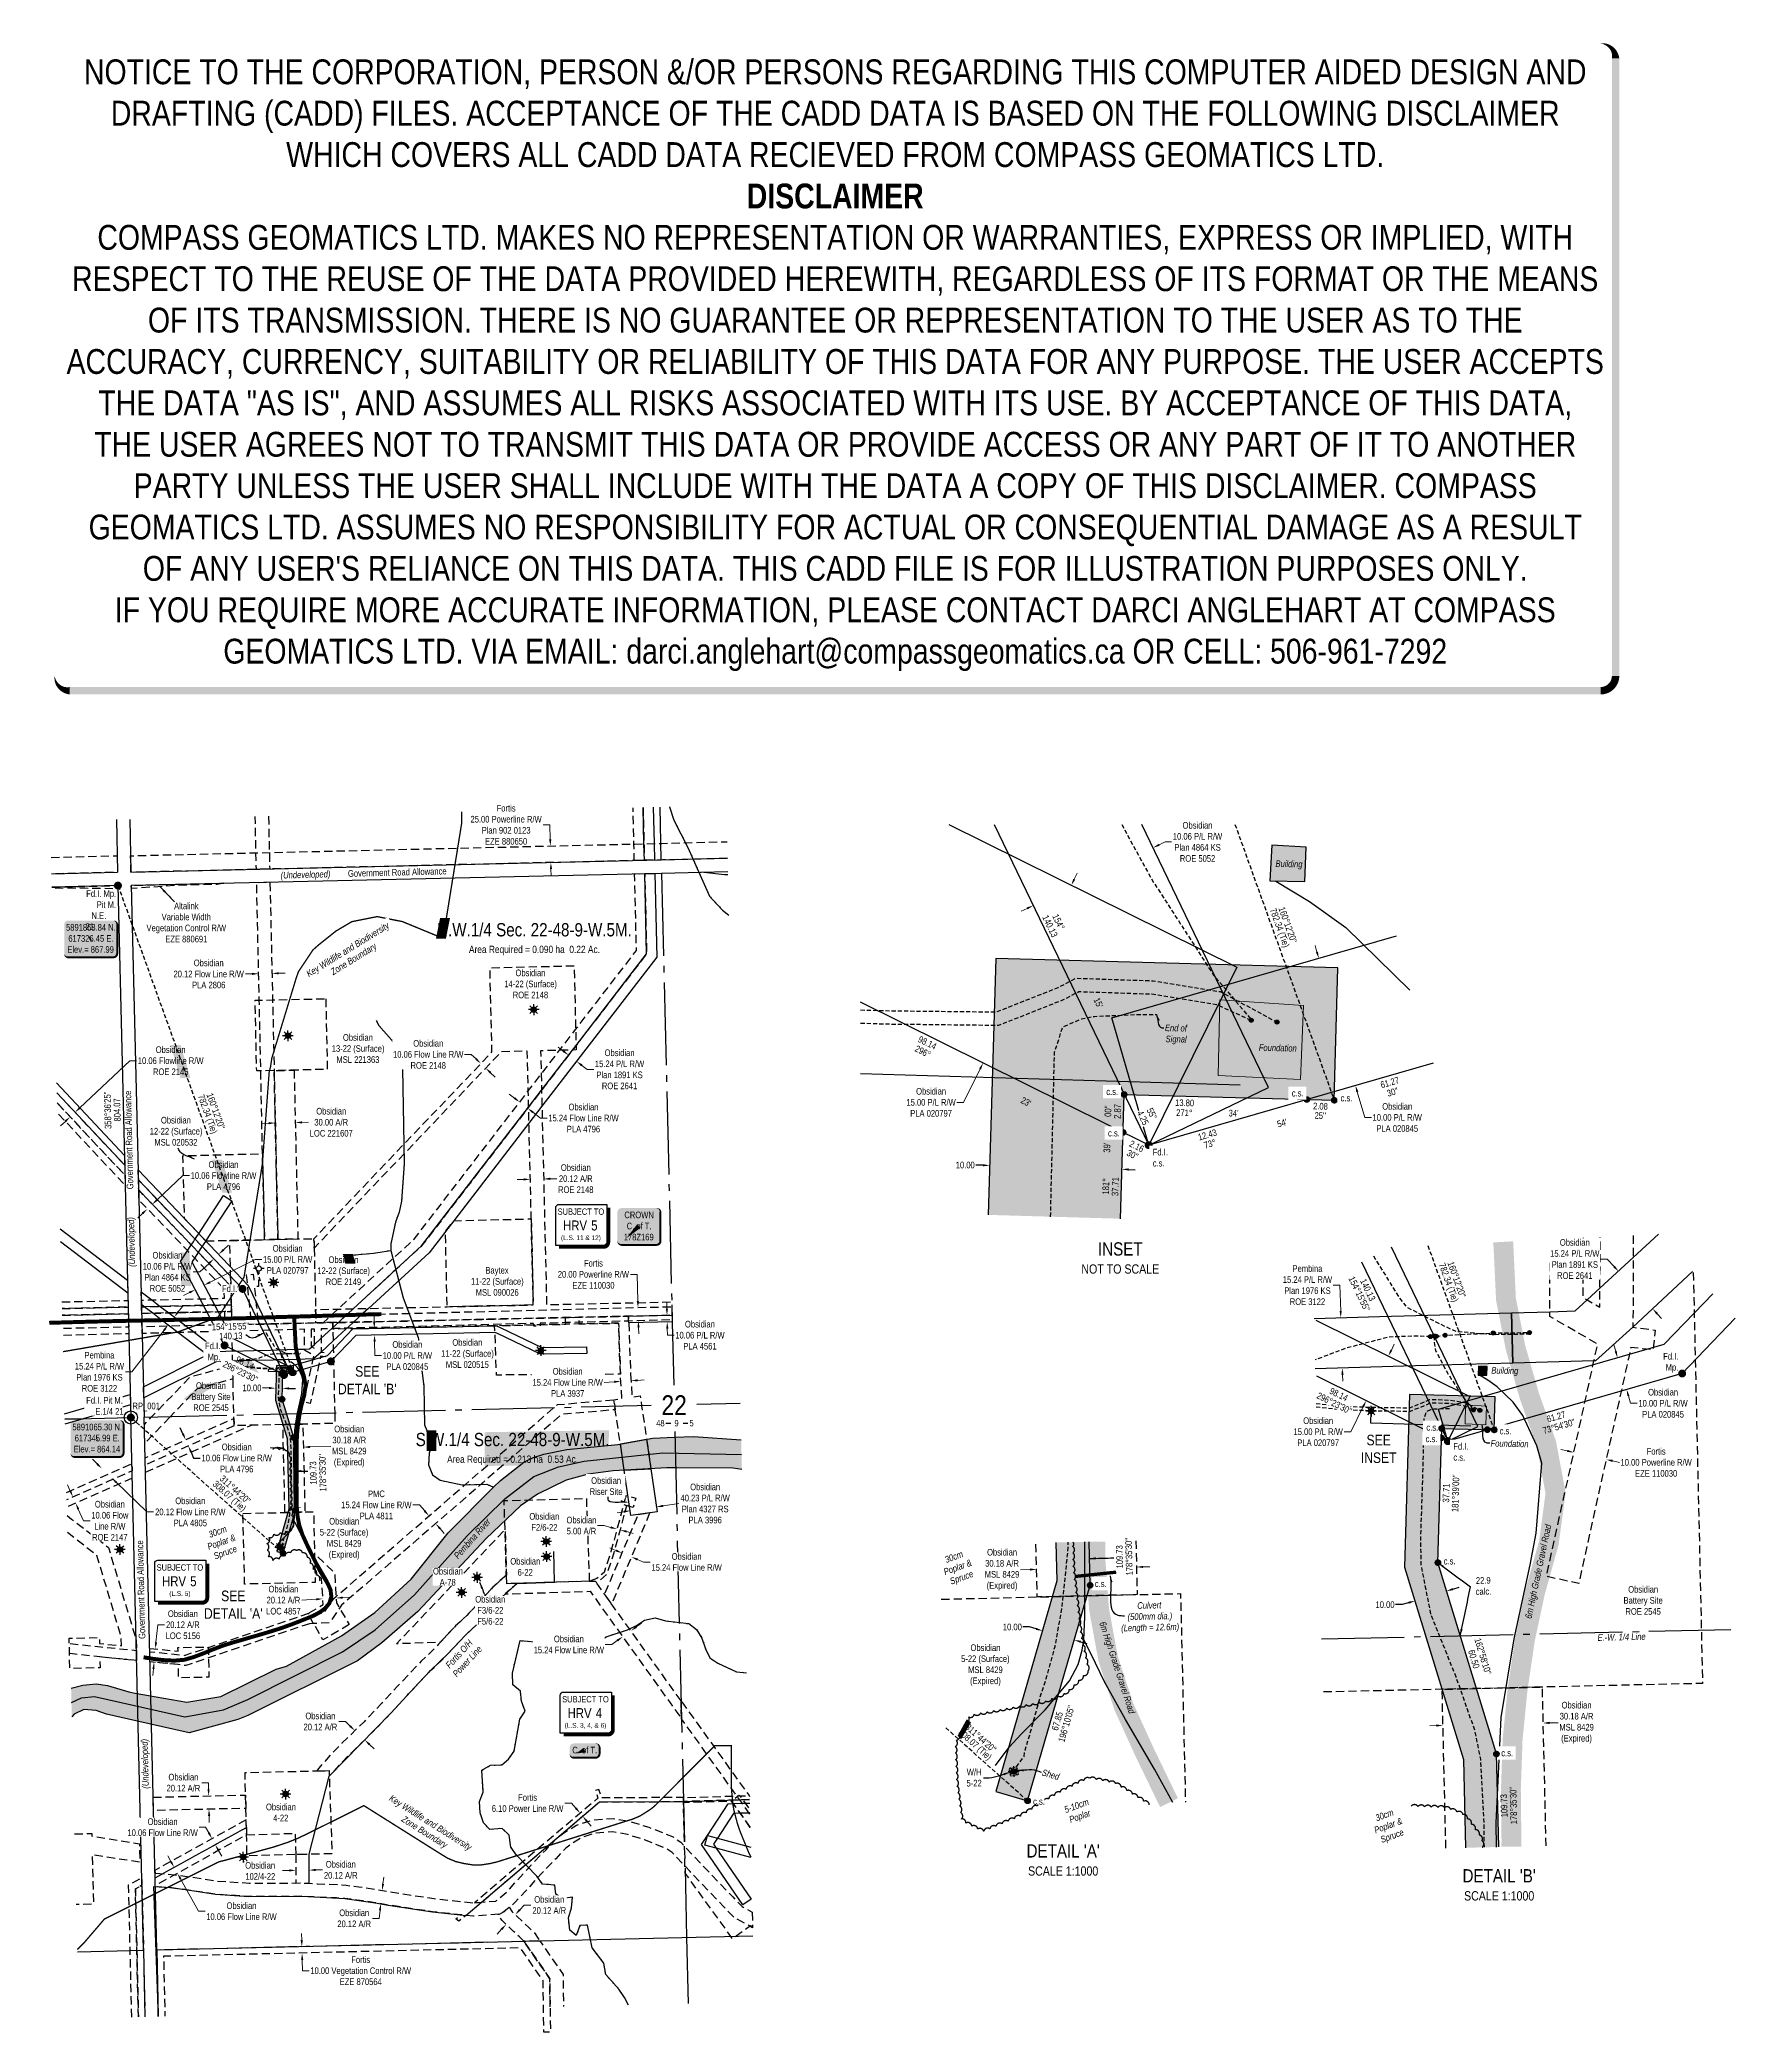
# Model space of a CAD drawing. Extents: x 617208 to 619769, y 5890137 to 5893146.
import ezdxf
from ezdxf.enums import TextEntityAlignment as Align

# ---------------------------------------------------------------- set-up
doc = ezdxf.new("R2010")
doc.units = 0
doc.header["$LTSCALE"] = 5
doc.header["$PDMODE"] = 35
doc.header["$PDSIZE"] = 1
for name, pattern in [('0', [1, 1, 0]), ('DASHDOT2', [12.7, 6.35, -3.175, 0, -3.175]), ('foc-ACCESSROAD', [3.75, 2.5, -1.25]), ('foc-FLOWLINE', [3.75, 2.5, -1.25]), ('foc-QUARTERLINE', [33, 25, -3, 2, -3]), ('foc-TIELINE', [1.875, 1.25, -0.625]), ('foc-WHEELTRACKS', [2, 0.4, -1.6]), ('UG_PIPE', [1.875, 1.25, -0.625])]:
    doc.linetypes.add(name, pattern=pattern)
doc.layers.get('Defpoints').update_dxf_attribs({"color": 9})
for name, color, linetype in [('10', 1, 'Continuous'), ('35', 37, 'Continuous'), ('9', 3, 'Continuous'), ('AS-CABLE', 224, 'foc-CABLE'), ('AS-OWNER', 7, 'Continuous'), ('AS-PIPE-UG', 44, 'UG_PIPE'), ('AS-POWER', 104, 'foc-POWER'), ('AS-ROADS', 254, 'Continuous'), ('AS-SYMBOL', 7, 'Continuous'), ('AS-UNDERLAY-H', 141, 'Continuous'), ('AS-WILDLIFE', 131, 'DASHDOT2'), ('C-AR', 13, 'foc-ACCESSROAD'), ('C-FLOWLINE', 13, 'foc-FLOWLINE'), ('C-RW', 13, 'Continuous'), ('C-SYMBOL', 7, 'Continuous'), ('C-WS', 13, 'foc-ACCESSROAD'), ('C-WS-S', 8, 'Continuous'), ('CG-NOTES', 7, 'Continuous'), ('CTW', 7, 'Continuous'), ('DETAIL-T', 7, 'Continuous'), ('EZE', 7, 'Continuous'), ('F-EZE', 190, 'foc-FLOWLINE'), ('F-FLOWLINE', 190, 'foc-FLOWLINE'), ('F-RW', 190, 'Continuous'), ('F-WS', 190, 'foc-ACCESSROAD'), ('F-WS-S', 8, 'Continuous'), ('L-AREAREQUIRED', 7, 'Continuous'), ('L-BD', 7, 'Continuous'), ('L-BD1', 253, 'Continuous'), ('L-MON', 1, 'Continuous'), ('L-MON-T', 1, 'Continuous'), ('L-QSEC', 8, 'foc-QUARTERLINE'), ('L-ROAD-T', 7, 'Continuous'), ('L-SEC', 7, 'Continuous'), ('L-SECLBL', 7, 'Continuous'), ('L-SECQ', 8, 'foc-QUARTERLINE'), ('L-TIE', 7, 'foc-TIELINE'), ('P-PROPOSED', 10, 'Continuous'), ('P-PROPOSED-H', 21, 'Continuous'), ('P-TXT', 4, 'Continuous'), ('T-BUSH', 110, '0'), ('T-BUSH-T', 110, 'Continuous'), ('T-WATER', 160, 'Continuous'), ('T-WATER-H', 133, 'Continuous'), ('T-WATER-P3', 160, 'foc-WHEELTRACKS'), ('T-WATER-T', 170, 'Continuous')]:
    doc.layers.add(name, color=color, linetype=linetype)
for name, color, linetype, lineweight in [('AS-GENERAL', 48, 'Continuous', 18), ('C-AR-T', 13, 'Continuous', 9), ('C-FLOWLINE-T', 13, 'Continuous', 9), ('C-RW-T', 13, 'Continuous', 9), ('C-WS-T', 13, 'Continuous', 9), ('F-EZE-T', 190, 'Continuous', 9), ('F-RW-T', 190, 'Continuous', 9), ('F-WS-T', 190, 'Continuous', 9), ('T-TEXT', 48, 'Continuous', 18)]:
    doc.layers.add(name, color=color, linetype=linetype, lineweight=lineweight)
for name, color, linetype, true_color in [('AS-PIPE-AG', 7, 'Continuous', 0x7d00fa), ('AS-STRUCTURE-H', 7, 'Continuous', 0xa8a8a8), ('AS-STRUCTURE-T', 7, 'Continuous', 0x454545)]:
    doc.layers.add(name, color=color, linetype=linetype, true_color=true_color)
doc.layers.add('AS-STRUCTURE', color=7, linetype='Continuous', lineweight=30, true_color=0x595959)
doc.layers.add('DISCLAIMER', color=7, linetype='Continuous', plot=False)
doc.styles.add('100L', font='ARIALN.TTF', dxfattribs={"height": 11})
doc.styles.add('175L', font='ARIALN.TTF', dxfattribs={"height": 20})
doc.styles.add('240', font='ARIALN.TTF', dxfattribs={"height": 30})
doc.styles.add('80', font='ARIALN.TTF', dxfattribs={"height": 10})
doc.styles.add('80CG', font='ARIALN.TTF', dxfattribs={"height": 10})
doc.styles.add('80L', font='ARIALN.TTF', dxfattribs={"height": 10})
doc.styles.add('80LS', font='ARIALNI.TTF', dxfattribs={"height": 10})
doc.styles.add('foc-LtypeFont', font='ARIALN.TTF', dxfattribs={"height": 7.35})
doc.styles.add('HRV', font='ARIALN.TTF', dxfattribs={"height": 3})
doc.styles.add('SIMPLEX', font='ARIALN.TTF')
doc.linetypes.add('foc-CABLE', pattern='A,2,-1,["C",foc-LtypeFont,S=0.2,R=0,X=-0.625,Y=-0.75],-1.24,8', length=12.24)
doc.linetypes.add('foc-POWER', pattern='A,6,-1,["P",foc-LtypeFont,S=0.2,R=0,X=-0.625,Y=-0.75],-1.24,4', length=12.24)
doc.linetypes.add('foc-POWER-NOLINE', pattern='A,0,-4,["P",foc-LtypeFont,S=0.2,R=0,X=-0.625,Y=-0.75],-8.24', length=12.24)
doc.linetypes.add('foc-TOPO-flowdirection-NOLINE', pattern='A,0,[">",foc-LtypeFont,S=0.3,R=0,X=0,Y=-0.945],-20,[">",foc-LtypeFont,S=0.3,R=0,X=0,Y=-0.945],0', length=20)
doc.dimstyles.new('Compass 5 000', dxfattribs={"dimscale": 5, "dimtxt": 9, "dimasz": 2, "dimexe": 0.2, "dimexo": 0.0625, "dimgap": 0.5, "dimtad": 0, "dimtih": 1, "dimtoh": 1, "dimzin": 0, "dimdsep": 46, "dimtxsty": '80CG', "dimcen": 0.1, "dimse1": 1, "dimse2": 1, "dimclrd": 256, "dimclrt": 256, "dimaunit": 1, "dimadec": 4, "dimazin": 0, "dimtfac": 0.06, "dimtofl": 0, "dimtmove": 0, "dimatfit": 1, "dimfxl": 0.2, "dimtolj": 1, "dimtzin": 0, "dimlwd": -1, "dimarcsym": 0})

msp = doc.modelspace()

# ---------------------------------------------------------------- texts
at = {"layer": '35', "color": 3, "style": '80'}
msp.add_attdef('RP_001', (617348.373, 5891077.777), 'RP', height=9.9963, dxfattribs=at)
at = {"layer": 'AS-POWER', "linetype": 'foc-POWER-NOLINE', "insert": (617818.486, 5890690.59), "char_height": 9.99634, "attachment_point": 1, "rotation": 47.193764, "style": '80L'}
msp.add_mtext_dynamic_manual_height_columns('\\pi2.55248;{\\fArial Narrow|b0|i1|c0|p34;Fortis O/H \\P\\pi0.32614;Power Line}', width=57.0982, gutter_width=49.982, heights=[0], dxfattribs=at)
at = {"layer": 'AS-STRUCTURE-T', "char_height": 9.99634, "attachment_point": 1, "rotation": 358.853003, "style": '80L'}
for insert in [(619074.988, 5891907.054), (619400.981, 5891141.697)]:
    msp.add_mtext_dynamic_manual_height_columns('{\\fArial Narrow|b0|i1|c0|p34;Building}', width=40.81494, gutter_width=49.982, heights=[0], dxfattribs=dict(at, insert=insert))
at = {"layer": 'C-SYMBOL', "color": 3, "style": '175L'}
for s, p in [('N.W.1/4 Sec. 22-48-9-W.5M.', (617955.566, 5891786.133)), ('S.W.1/4 Sec. 22-48-9-W.5M.', (617922.531, 5891016.073))]:
    msp.add_text(s, height=20, dxfattribs=at).set_placement(p, align=Align.BOTTOM_CENTER)
at = {"layer": 'C-WS-T', "char_height": 10, "attachment_point": 1, "style": '80L'}
for s, width, insert in [('\\pi17.5807;Obsidian\\P\\pi0.66392;14-22 (Surface)\\P\\pi13.45041;ROE 2148', 78.99495, (617909.306, 5891742.002)), ('\\pi17.5807;Obsidian\\P\\pi0.66392;12-22 (Surface)\\P\\pi7.74441;MSL 020532', 78.99495, (617373.779, 5891519.469)), ('\\pi17.5807;Obsidian\\P\\pi0.66392;12-22 (Surface)\\P\\pi13.45041;ROE 2149', 78.99495, (617626.861, 5891308.681)), ('\\pi14.39516;Obsidian\\P\\pi0.27851;5-22 (Surface)\\P\\pi10.88561;MSL 8429\\P\\pi13.77101;(Expired)', 72.62387, (617631.123, 5890913.664)), ('\\pi7.49543;Obsidian\\P\\pi0.47292;Battery Site\\P\\pi3.34468;ROE 2545', 58.82442, (619600.051, 5890810.701)), ('\\pi14.39516;Obsidian\\P\\pi0.27851;5-22 (Surface)\\P\\pi10.88561;MSL 8429\\P\\pi13.77101;(Expired)', 72.62387, (618599.725, 5890722.587)), ('\\pi0.3399;Obsidian\\P\\pi11.16187;4-22', 44.51337, (617549.72, 5890481.997))]:
    msp.add_mtext_dynamic_manual_height_columns(s, width=width, gutter_width=50, heights=[0], dxfattribs=dict(at, insert=insert))
at = {"layer": 'DETAIL-T', "color": 3, "attachment_point": 5, "style": '80CG'}
for s, insert, char_height, width in [('INSET\\P{\\H0.7x;NOT TO SCALE}', (618840.407, 5891306.209), 19.99268, 116.9321), ("SEE\\PDETAIL 'B'", (617703.039, 5891121.717), 15.9941, 87.73498), ('SEE\\PINSET', (619230.672, 5891017.829), 15.9941, 53.77197), ("SEE\\PDETAIL 'A'", (617500.626, 5890782.526), 15.9941, 87.73498), ("DETAIL 'A'\\P{\\H0.7x;SCALE 1:1000}", (618754.113, 5890396.858), 19.99268, 109.66872), ("DETAIL 'B'\\P{\\H0.7x;SCALE 1:1000}", (619412.672, 5890359.297), 19.99268, 109.66872)]:
    msp.add_mtext(s, dxfattribs=dict(at, insert=insert, char_height=char_height, width=width))
at = {"layer": 'F-EZE-T', "insert": (617429.694, 5891813.069), "char_height": 9.99621, "width": 120.23856, "attachment_point": 5, "style": '80CG'}
msp.add_mtext('\\A1;Altalink\\PVariable Width\\PVegetation Control R/W\\PEZE 880691', dxfattribs=at)
at = {"layer": 'F-WS-T', "insert": (617859.01, 5891292.672), "char_height": 10, "attachment_point": 1, "style": '80L'}
msp.add_mtext_dynamic_manual_height_columns('\\pi22.44768;Baytex\\P\\pi0.66392;11-22 (Surface)\\P\\pi7.71371;MSL 090026', width=78.99495, gutter_width=50, heights=[0], dxfattribs=at)
at = {"layer": 'L-AREAREQUIRED', "color": 5, "style": '100L'}
for s, p in [('Area Required = 0.090 ha  0.22 Ac.', (617955.566, 5891763.633)), ('Area Required = 0.213 ha  0.53 Ac.', (617922.531, 5890993.573))]:
    msp.add_text(s, height=11, dxfattribs=at).set_placement(p, align=Align.BOTTOM_CENTER)
at = {"layer": 'L-BD', "style": '80L'}
for s, height, rotation, p in [('782.34 (Tie)', 9.99634, 289.7949, (619080.098, 5891804.612)), ("160°12'20''", 9.99634, 289.7949, (619093.501, 5891809.436)), ("15'", 9.9963, 295.7349, (618807.341, 5891691.863)), ('98.14', 9.9963, 333.6082, (618549.06, 5891631.438)), ("358°36'25''", 9.99634, 91.3932, (617310.953, 5891529.566)), ('61.27', 9.9963, 16.0919, (619247.505, 5891571.41)), ("30''", 9.9963, 16.0919, (619251.661, 5891557.003)), ('804.07', 9.9963, 91.3932, (617325.194, 5891529.913)), ('782.34 (Tie)', 9.99634, 289.7949, (617460.895, 5891523.346)), ("160°12'20''", 9.99634, 289.7949, (617474.298, 5891528.17)), ("23'", 9.9963, 333.6082, (618697.895, 5891542.238)), ("55''", 9.9963, 295.7349, (618888.063, 5891524.395)), ('12.43', 9.9963, 16.0919, (618971.86, 5891492.412)), ("54'", 9.9963, 16.0919, (619084.802, 5891510.167)), ("30''", 9.9963, 333.6082, (618858.902, 5891462.342)), ('73°', 9.9963, 16.0919, (618975.809, 5891478.725)), ('782.34 (Tie)', 9.99634, 289.7949, (619335.229, 5891268.986)), ("160°12'20''", 9.99634, 289.7949, (619348.632, 5891273.81)), ("154°15'55''", 9.99634, 295.7349, (619201.538, 5891252.061)), ('140.13', 9.9963, 295.7349, (619214.37, 5891258.246)), ('98.14', 9.9963, 333.6082, (617518.156, 5891147.789)), ('98.14', 9.9963, 333.6082, (619170.435, 5891100.212)), ("73°54'30''", 9.9963, 16.0919, (619502.972, 5891052.084)), ('61.27', 9.9963, 16.0919, (619498.816, 5891066.491)), ('308.07 (Tie)', 9.99634, 318.2605, (618620.37, 5890570.405)), ("311°44'20''", 9.99634, 318.2605, (618629.854, 5890581.034))]:
    msp.add_text(s, height=height, rotation=rotation, dxfattribs=at).set_placement(p, align=Align.MIDDLE)
at = {"layer": 'L-BD', "color": 0, "style": '80L'}
for s, p in [('140.13', (618734.354, 5891807.598)), ('154°', (618747.186, 5891813.783))]:
    msp.add_text(s, height=9.9963, rotation=295.7349, dxfattribs=at).set_placement(p, align=Align.MIDDLE)
at = {"layer": 'L-BD1', "style": '80L'}
for s, height, rotation, p in [('13.80', 9.9963, 358.4259, (618937.615, 5891540.754)), ('271°', 9.9963, 358.4259, (618937.203, 5891525.766)), ("34'", 9.9963, 358.4259, (619011.501, 5891524.974)), ("25''", 9.9963, 358.4259, (619142.388, 5891521.377)), ('181°', 9.9963, 88.3497, (618818.541, 5891414.519)), ('37.71', 9.9963, 88.3497, (618832.78, 5891414.109)), ('109.73', 9.9963, 91.4084, (617621.304, 5890981.552)), ("178°35'30''", 9.99634, 91.4084, (617635.544, 5890981.902)), ('37.71', 9.9963, 88.3497, (619332.533, 5890951.271)), ("181°39'00''", 9.99634, 88.3497, (619346.772, 5890950.861)), ("162°58'10''", 9.99634, 287.0303, (619388.192, 5890704.535)), ('60.50', 9.9963, 287.0303, (619374.572, 5890700.363)), ("196°10'05''", 9.99634, 73.8316, (618758.888, 5890602.719)), ('67.85', 9.9963, 73.8316, (618745.207, 5890606.686)), ("178°35'30''", 9.99634, 91.4084, (619434.21, 5890479.182)), ('109.73', 9.9963, 91.4084, (619419.969, 5890478.832))]:
    msp.add_text(s, height=height, rotation=rotation, dxfattribs=at).set_placement(p, align=Align.MIDDLE)
at = {"layer": 'L-MON-T', "insert": (617277.405, 5891861.776), "char_height": 10, "attachment_point": 1, "style": '80L'}
msp.add_mtext_dynamic_manual_height_columns('\\pi1.0618;Fd.I. Mp. \\P\\pi16.90764;Pit M.\\P\\pi9.09727;N.E. 21', width=44.3292, gutter_width=50, heights=[0], dxfattribs=at)
at = {"layer": 'L-QSEC', "insert": (619560.817, 5890737.869), "char_height": 10, "attachment_point": 1, "rotation": 1.346541, "style": '80L'}
msp.add_mtext_dynamic_manual_height_columns('\\pi0.32626;{\\fArial Narrow|b0|i1|c0|p34;E.-W. 1/4 Line}', width=72.40559, gutter_width=50, heights=[0], dxfattribs=at)
at = {"layer": 'L-ROAD-T', "style": '80L'}
for rotation, p in [(1.455025, (617748.3, 5891888.959)), (91.343945, (617342.972, 5891484.541)), (91.343945, (617361.119, 5890805.333))]:
    msp.add_text('Government Road Allowance', height=10, rotation=rotation, dxfattribs=at).set_placement(p, align=Align.MIDDLE_CENTER)
at = {"layer": 'P-TXT', "insert": (619388.526, 5890824.234), "char_height": 9.9963, "width": 22.67015, "attachment_point": 2, "rotation": 1.346541, "style": '80L'}
msp.add_mtext('22.9\\Pcalc.', dxfattribs=at)
at = {"layer": 'T-BUSH-T', "char_height": 9.99634, "attachment_point": 1, "rotation": 20, "style": '80L'}
for s, width, insert in [('\\pi8.32799;{\\fArial Narrow|b0|i1|c0|p34;30cm \\P\\pi0.32614;Poplar & \\P\\pi4.32877;Spruce}', 43.84248, (617454.244, 5890889.999)), ('\\pi8.32799;{\\fArial Narrow|b0|i1|c0|p34;30cm \\P\\pi0.32614;Poplar & \\P\\pi4.32877;Spruce}', 43.84248, (618566.396, 5890851.994)), ('\\pi-1.50129;{\\fArial Narrow|b0|i1|c0|p34;5-10cm \\P\\pi0.32614;Poplar}', 34.1939, (618755.999, 5890477.627)), ('\\pi8.32799;{\\fArial Narrow|b0|i1|c0|p34;30cm \\P\\pi0.32614;Poplar & \\P\\pi4.32877;Spruce}', 43.84248, (619216.65, 5890461.77))]:
    msp.add_mtext_dynamic_manual_height_columns(s, width=width, gutter_width=47.483, heights=[0], dxfattribs=dict(at, insert=insert))
at = {"layer": 'T-TEXT', "style": '80LS'}
for rotation, p in [(1.455025, (617609.709, 5891885.406)), (91.343945, (617346.588, 5891330.395)), (91.343945, (617367.132, 5890542.164))]:
    msp.add_text('(Undeveloped)', height=10, rotation=rotation, dxfattribs=at).set_placement(p, align=Align.MIDDLE_CENTER)
at = {"layer": 'T-TEXT', "char_height": 9.99634, "attachment_point": 1, "style": '80L'}
for s, width, insert, rotation in [('\\pi0.32614;{\\fArial Narrow|b0|i1|c0|p34;End of \\P\\pi1.59785;Signal}', 34.69849, (618907.646, 5891659.019), 358.853003), ('{\\fArial Narrow|b0|i1|c0|p34;Foundation}', 57.12547, (619049.742, 5891629.218), 358.853003), ('{\\fArial Narrow|b0|i1|c0|p34;6m High Grade Gravel Road}', 145.78334, (619451.531, 5890762.85), 77.949006), ('\\pi25.65112;{\\fArial Narrow|b0|i1|c0|p34;Culvert\\P\\pi10.57478;(500mm dia.)\\P\\pi0.53412;(Length = 12.6m)}', 86.97812, (618840.34, 5890785.597), 1.345596), ('{\\fArial Narrow|b0|i1|c0|p34;6m High Grade Gravel Road}', 145.78334, (618818.217, 5890757.997), 288.091608), ('{\\fArial Narrow|b0|i1|c0|p34;Shed}', 27.40238, (618723.773, 5890534.474), 344.035851)]:
    msp.add_mtext_dynamic_manual_height_columns(s, width=width, gutter_width=49.982, heights=[0], dxfattribs=dict(at, insert=insert, rotation=rotation))

# ---------------------------------------------------------------- blocks, each defined once
blk = doc.blocks.new('L-SECLBL')
at = {"layer": '9', "color": 7}
for p, q in [((-5.1, -27.8), (-12.3, -27.8)), ((20.7, -27.8), (13.5, -27.8))]:
    blk.add_line(p, q, dxfattribs=at)
at = {"layer": '10', "color": 2, "style": 'SIMPLEX'}
blk.add_attdef('SEC', text='', height=30, dxfattribs=at).set_placement((0, 0), align=Align.MIDDLE)
at = {"layer": '10', "color": 5, "style": '80L'}
blk.add_attdef('TWP', text='', height=9.5, dxfattribs=at).set_placement((-14.4, -27.4), align=Align.MIDDLE_RIGHT)
blk.add_attdef('RGE', text='', height=9.5, dxfattribs=at).set_placement((3.6, -27.4), align=Align.MIDDLE_CENTER)
blk.add_attdef('MER', text='', height=9.5, dxfattribs=at).set_placement((23.2, -27.4), align=Align.MIDDLE_LEFT)
blk = doc.blocks.new('HRV')
blk.add_lwpolyline([(-35.1, 31.6), (37.2, 31.6), (37.2, -25.5, -0.414214), (32.2, -30.5), (-40.1, -30.5), (-40.1, 26.6, -0.414214)], format="xyb", close=True)
at = {"const_width": 5, "flags": 128}
blk.add_lwpolyline([(-35.1, -33), (32.2, -33, 0.414214), (39.7, -25.5), (39.7, 26.6)], format="xyb", dxfattribs=at)
at = {"style": '80L'}
blk.add_text('SUBJECT TO', height=9.5, dxfattribs=at).set_placement((-2, 13.1), align=Align.BOTTOM_CENTER)
blk.add_attdef('(N.W.1/4 00)', text='', height=7.12, dxfattribs=at).set_placement((-2, -24.4), align=Align.BOTTOM_CENTER)
at = {"layer": 'CTW', "color": 3, "style": 'HRV'}
blk.add_text('HRV', height=15, dxfattribs=at).set_placement((-10.9, -0.2), align=Align.MIDDLE_CENTER)
blk.add_attdef('0', text='', height=15, dxfattribs=at).set_placement((18.3, -0.2), align=Align.MIDDLE_CENTER)
blk = doc.blocks.new('*D419')
at = {"layer": 'C-FLOWLINE', "transparency": 16777216}
for p, q in [((617424.6, 5891040.7), (617420.6, 5891049.9)), ((617436.8, 5891013.2), (617440.8, 5891004.1)), ((617440.8, 5891004.1), (617450.8, 5891004.1))]:
    blk.add_line(p, q, dxfattribs=at)
for points in [[(617426.1, 5891041.4), (617423.1, 5891040.1), (617428.7, 5891031.6)], [(617438.3, 5891013.9), (617435.3, 5891012.6), (617432.7, 5891022.4)]]:
    blk.add_solid(points, dxfattribs=at)
at = {"layer": 'Defpoints', "color": 0, "transparency": 16777216}
for p in [(617414.3, 5891025.2), (617418.4, 5891016), (617432.7, 5891022.4)]:
    blk.add_point(p, dxfattribs=at)
at = {"layer": 'C-FLOWLINE', "transparency": 16777216, "insert": (617505.8, 5891004.1), "char_height": 10, "attachment_point": 5, "style": '80CG', "bg_fill": 3, "box_fill_scale": 1.1, "bg_fill_color": 256, "bg_fill_true_color": 13158600, "bg_fill_transparency": 0}
blk.add_mtext('\\A1;Obsidian\\P10.06 Flow Line R/W\\PPLA 4796', dxfattribs=at)
blk = doc.blocks.new('*D420')
at = {"layer": 'C-FLOWLINE-T', "transparency": 16777216}
for p, q in [((617295, 5890995.2), (617287.8, 5891002.2)), ((617323.9, 5890967.4), (617370.2, 5890922.7)), ((617370.2, 5890922.7), (617380.2, 5890922.7))]:
    blk.add_line(p, q, dxfattribs=at)
for points in [[(617296.1, 5890996.4), (617293.8, 5890994), (617302.2, 5890988.3)], [(617325, 5890968.6), (617322.7, 5890966.2), (617316.7, 5890974.3)]]:
    blk.add_solid(points, dxfattribs=at)
at = {"layer": 'Defpoints', "color": 0, "transparency": 16777216}
for p in [(617289.2, 5890974.8), (617303.7, 5890960.8), (617316.7, 5890974.3)]:
    blk.add_point(p, dxfattribs=at)
at = {"layer": 'C-FLOWLINE-T', "transparency": 16777216, "insert": (617435.7, 5890922.7), "char_height": 10, "attachment_point": 5, "style": '80CG'}
blk.add_mtext('\\A1;Obsidian\\P20.12 Flow Line R/W\\PPLA 4805', dxfattribs=at)
blk = doc.blocks.new('GAS')
h = blk.add_hatch(color=255)
h.dxf.hatch_style = 1
edge = h.paths.add_edge_path()
edge.add_arc((0, 0), 0.9, 0, 360)
for p, q in [((-0.81, 0), (-1.62, 0)), ((-0.57, 0.57), (-1.14, 1.14)), ((0, 0.81), (0, 1.62)), ((0.57, 0.57), (1.14, 1.14)), ((1.62, 0), (0.81, 0)), ((-0.57, -0.57), (-1.14, -1.14)), ((0, -0.81), (0, -1.62)), ((1.14, -1.14), (0.57, -0.57))]:
    blk.add_line(p, q)
blk.add_circle((0, 0), 0.8)
blk = doc.blocks.new('*U418')
h = blk.add_hatch(color=59)
edge = h.paths.add_edge_path()
edge.add_line((-16.5, -11.5), (16.5, -11.5))
edge.add_arc((16.5, -5.5), 6, 270, 360)
edge.add_line((22.5, -5.5), (22.5, 4))
edge.add_arc((16.5, 4), 6, 0, 90)
edge.add_line((16.5, 10), (-16.5, 10))
edge.add_arc((-16.5, 4), 6, 90, 180)
edge.add_line((-22.5, 4), (-22.5, -5.5))
edge.add_arc((-16.5, -5.5), 6, 180, 270)
at = {"color": 1, "flags": 128}
blk.add_lwpolyline([(-16.5, -11.5, 3, 3, 0), (16.5, -11.5, 3, 3, 0.414214), (22.5, -5.5, 3, 3, 0), (22.5, 4, 3, 0, 0.414214), (16.5, 10, 0, 0, 0), (-16.5, 10, 0, 0, 0.414214), (-22.5, 4, 0, 0, 0), (-22.5, -5.5, 0, 3, 0.414214)], format="xyseb", close=True, dxfattribs=at)
blk.add_lwpolyline([(-12.5, -4.9, 0, 7.5, 0), (0, 0, 0, 0, 0)], format="xyseb", dxfattribs=at)
at = {"color": 1, "style": '80'}
blk.add_attdef('ENTER_TEXT_001', (-36, -5), '', height=10, dxfattribs=at)
blk = doc.blocks.new('*D421')
at = {"layer": 'C-AR-T', "transparency": 16777216}
for p, q in [((617626, 5890790.8), (617604.4, 5890789.4)), ((617666, 5890793.2), (617676, 5890793.9))]:
    blk.add_line(p, q, dxfattribs=at)
for points in [[(617625.9, 5890792.4), (617626.1, 5890789.1), (617635.9, 5890791.4)], [(617665.9, 5890794.9), (617666.1, 5890791.6), (617656, 5890792.6)]]:
    blk.add_solid(points, dxfattribs=at)
at = {"layer": 'Defpoints', "color": 0, "transparency": 16777216}
for p in [(617634.8, 5890810.5), (617654.8, 5890811.8), (617635.9, 5890791.4)]:
    blk.add_point(p, dxfattribs=at)
at = {"layer": 'C-AR-T', "transparency": 16777216, "insert": (617576.4, 5890789.4), "char_height": 10, "attachment_point": 5, "style": '80CG'}
blk.add_mtext('\\A1;Obsidian\\P20.12 A/R\\PLOC 4857', dxfattribs=at)
blk = doc.blocks.new('*D422')
at = {"layer": 'C-AR-T', "transparency": 16777216}
for p, q in [((617383.9, 5890725.7), (617386.5, 5890752.2)), ((617386.5, 5890752.2), (617396.5, 5890752.2)), ((617380, 5890685.7), (617379, 5890675.8))]:
    blk.add_line(p, q, dxfattribs=at)
for points in [[(617382.3, 5890725.8), (617385.6, 5890725.5), (617383, 5890715.7)], [(617378.4, 5890685.9), (617381.7, 5890685.6), (617381, 5890695.7)]]:
    blk.add_solid(points, dxfattribs=at)
at = {"layer": 'Defpoints', "color": 0, "transparency": 16777216}
for p in [(617383, 5890715.7), (617398.3, 5890694), (617400.2, 5890714)]:
    blk.add_point(p, dxfattribs=at)
at = {"layer": 'C-AR-T', "transparency": 16777216, "insert": (617424.5, 5890752.2), "char_height": 10, "attachment_point": 5, "style": '80CG'}
blk.add_mtext('\\A1;Obsidian\\P20.12 A/R\\PLOC 5156', dxfattribs=at)
blk = doc.blocks.new('*D423')
at = {"layer": 'C-AR-T', "transparency": 16777216}
for p, q in [((617566.4, 5891019.6), (617556.4, 5891019.4)), ((617616.6, 5891020.8), (617647.9, 5891021.5))]:
    blk.add_line(p, q, dxfattribs=at)
for points in [[(617566.3, 5891021.3), (617566.4, 5891018), (617576.4, 5891019.9)], [(617616.5, 5891022.5), (617616.6, 5891019.1), (617606.6, 5891020.6)]]:
    blk.add_solid(points, dxfattribs=at)
at = {"layer": 'Defpoints', "color": 0, "transparency": 16777216}
for p in [(617606.6, 5891020.6), (617577.2, 5890986.1), (617607.4, 5890986.8)]:
    blk.add_point(p, dxfattribs=at)
at = {"layer": 'C-AR-T', "transparency": 16777216, "insert": (617675.8, 5891021.5), "char_height": 10, "width": 259.027, "attachment_point": 5, "style": '80CG'}
blk.add_mtext('\\A1;Obsidian\\P30.18 A/R\\PMSL 8429\\P(Expired)', dxfattribs=at)
blk = doc.blocks.new('*D424')
at = {"layer": 'C-AR-T', "transparency": 16777216}
for p, q in [((617463, 5890513.7), (617453, 5890513.7)), ((617463.2, 5890503.7), (617463, 5890513.7)), ((617464.2, 5890463.6), (617464.4, 5890453.6))]:
    blk.add_line(p, q, dxfattribs=at)
for points in [[(617464.9, 5890503.8), (617461.6, 5890503.7), (617463.5, 5890493.7)], [(617465.8, 5890463.6), (617462.5, 5890463.6), (617463.9, 5890473.6)]]:
    blk.add_solid(points, dxfattribs=at)
at = {"layer": 'Defpoints', "color": 0, "transparency": 16777216}
blk.add_point((617445.8, 5890473.2), dxfattribs=at)
at = {"layer": 'C-AR-T', "transparency": 16777216, "insert": (617425.3, 5890513.7), "char_height": 10, "attachment_point": 5, "style": '80CG', "bg_fill": 3, "box_fill_scale": 1.1, "bg_fill_color": 256, "bg_fill_true_color": 13158600, "bg_fill_transparency": 0}
blk.add_mtext('\\A1;Obsidian\\P20.12 A/R', dxfattribs=at)
at = {"layer": 'Defpoints', "color": 0, "transparency": 16777216}
for p in [(617445.4, 5890493.3), (617463.5, 5890493.7)]:
    blk.add_point(p, dxfattribs=at)
blk = doc.blocks.new('*D425')
at = {"layer": 'C-AR-T', "transparency": 16777216}
for p, q in [((617585.1, 5890381.1), (617575.1, 5890380.9)), ((617625.2, 5890381.8), (617635.2, 5890382))]:
    blk.add_line(p, q, dxfattribs=at)
for points in [[(617625.2, 5890383.5), (617625.3, 5890380.1), (617615.2, 5890381.6)], [(617585.1, 5890382.8), (617585.1, 5890379.4), (617595.1, 5890381.3)]]:
    blk.add_solid(points, dxfattribs=at)
at = {"layer": 'Defpoints', "color": 0, "transparency": 16777216}
for p in [(617595.1, 5890382.6), (617615.2, 5890383), (617615.2, 5890381.6)]:
    blk.add_point(p, dxfattribs=at)
at = {"layer": 'C-AR-T', "transparency": 16777216, "insert": (617663, 5890382), "char_height": 10, "attachment_point": 5, "style": '80CG', "bg_fill": 3, "box_fill_scale": 1.1, "bg_fill_color": 256, "bg_fill_true_color": 13158600, "bg_fill_transparency": 0}
blk.add_mtext('\\A1;Obsidian\\P20.12 A/R', dxfattribs=at)
blk = doc.blocks.new('*D426')
at = {"layer": 'C-AR-T', "transparency": 16777216}
for p, q in [((617669.9, 5890606.1), (617659.9, 5890606.1)), ((617677.2, 5890599.2), (617669.9, 5890606.1)), ((617706.3, 5890571.6), (617713.5, 5890564.7))]:
    blk.add_line(p, q, dxfattribs=at)
for points in [[(617678.3, 5890600.4), (617676, 5890598), (617684.4, 5890592.3)], [(617707.4, 5890572.8), (617705.1, 5890570.4), (617699, 5890578.5)]]:
    blk.add_solid(points, dxfattribs=at)
at = {"layer": 'Defpoints', "color": 0, "transparency": 16777216}
for p in [(617675.5, 5890582.9), (617684.4, 5890592.3), (617690.1, 5890569.1)]:
    blk.add_point(p, dxfattribs=at)
at = {"layer": 'C-AR-T', "transparency": 16777216, "insert": (617632.2, 5890606.1), "char_height": 10, "attachment_point": 5, "style": '80CG'}
blk.add_mtext('\\A1;Obsidian\\P20.12 A/R', dxfattribs=at)
blk = doc.blocks.new('*D427')
at = {"layer": 'C-AR-T', "transparency": 16777216}
for p, q in [((617726.7, 5890360.8), (617727.8, 5890370.8)), ((617721.1, 5890308.7), (617711.1, 5890308.7)), ((617722.4, 5890320.9), (617721.1, 5890308.7))]:
    blk.add_line(p, q, dxfattribs=at)
for points in [[(617725.1, 5890361), (617728.4, 5890360.6), (617725.6, 5890350.9)], [(617720.7, 5890321.1), (617724, 5890320.8), (617723.5, 5890330.9)]]:
    blk.add_solid(points, dxfattribs=at)
at = {"layer": 'Defpoints', "color": 0, "transparency": 16777216}
for p in [(617723.5, 5890330.9), (617735.2, 5890329.6), (617737.4, 5890349.6)]:
    blk.add_point(p, dxfattribs=at)
at = {"layer": 'C-AR-T', "transparency": 16777216, "insert": (617683.3, 5890308.7), "char_height": 10, "attachment_point": 5, "style": '80CG'}
blk.add_mtext('\\A1;Obsidian\\P20.12 A/R', dxfattribs=at)
blk = doc.blocks.new('*D428')
at = {"layer": 'C-AR-T', "transparency": 16777216}
for p, q in [((617933.4, 5890321.6), (617940.2, 5890328.9)), ((617940.2, 5890328.9), (617950.2, 5890328.9)), ((617905.9, 5890292.3), (617899.1, 5890285))]:
    blk.add_line(p, q, dxfattribs=at)
for points in [[(617904.7, 5890293.4), (617907.2, 5890291.2), (617912.8, 5890299.6)], [(617932.1, 5890322.8), (617934.6, 5890320.5), (617926.5, 5890314.3)]]:
    blk.add_solid(points, dxfattribs=at)
at = {"layer": 'Defpoints', "color": 0, "transparency": 16777216}
for p in [(617912.8, 5890299.6), (617915.4, 5890297.2), (617929.1, 5890311.9)]:
    blk.add_point(p, dxfattribs=at)
at = {"layer": 'C-AR-T', "transparency": 16777216, "insert": (617977.9, 5890328.9), "char_height": 10, "attachment_point": 5, "style": '80CG', "bg_fill": 3, "box_fill_scale": 1.1, "bg_fill_color": 256, "bg_fill_true_color": 13158600, "bg_fill_transparency": 0}
blk.add_mtext('\\A1;Obsidian\\P20.12 A/R', dxfattribs=at)
blk = doc.blocks.new('*D429')
at = {"layer": 'C-FLOWLINE-T', "transparency": 16777216}
for p, q in [((618076.1, 5891119.2), (618060.7, 5891118.3)), ((618111.3, 5891121.4), (618121.3, 5891122))]:
    blk.add_line(p, q, dxfattribs=at)
for points in [[(618076, 5891120.9), (618076.2, 5891117.6), (618086.1, 5891119.9)], [(618111.2, 5891123.1), (618111.4, 5891119.8), (618101.3, 5891120.8)]]:
    blk.add_solid(points, dxfattribs=at)
at = {"layer": 'Defpoints', "color": 0, "transparency": 16777216}
for p in [(618086.1, 5891119.9), (618086.4, 5891114.7), (618101.7, 5891115.7)]:
    blk.add_point(p, dxfattribs=at)
at = {"layer": 'C-FLOWLINE-T', "transparency": 16777216, "insert": (618005.7, 5891118.3), "char_height": 10, "attachment_point": 5, "style": '80CG', "bg_fill": 3, "box_fill_scale": 1.1, "bg_fill_color": 256, "bg_fill_true_color": 13158600, "bg_fill_transparency": 0}
blk.add_mtext('\\A1;Obsidian\\P15.24 Flow Line R/W\\PPLA 3937', dxfattribs=at)
blk = doc.blocks.new('*D430')
at = {"layer": 'C-FLOWLINE-T', "transparency": 16777216}
for p, q in [((617458.9, 5890446.4), (617448.9, 5890446.4)), ((617463.7, 5890437.7), (617458.9, 5890446.4)), ((617478.3, 5890411.4), (617483.1, 5890402.6))]:
    blk.add_line(p, q, dxfattribs=at)
for points in [[(617465.2, 5890438.5), (617462.3, 5890436.9), (617468.6, 5890428.9)], [(617479.7, 5890412.2), (617476.8, 5890410.6), (617473.4, 5890420.1)]]:
    blk.add_solid(points, dxfattribs=at)
at = {"layer": 'Defpoints', "color": 0, "transparency": 16777216}
for p in [(617468.6, 5890428.9), (617420.5, 5890402.3), (617425.3, 5890393.5)]:
    blk.add_point(p, dxfattribs=at)
at = {"layer": 'C-FLOWLINE-T', "transparency": 16777216, "insert": (617393.9, 5890446.4), "char_height": 10, "attachment_point": 5, "style": '80CG', "bg_fill": 3, "box_fill_scale": 1.1, "bg_fill_color": 256, "bg_fill_true_color": 13158600, "bg_fill_transparency": 0}
blk.add_mtext('\\A1;Obsidian\\P10.06 Flow Line R/W', dxfattribs=at)
blk = doc.blocks.new('*D431')
at = {"layer": 'C-FLOWLINE-T', "transparency": 16777216}
for p, q in [((618078.6, 5890864.4), (618069.4, 5890868.3)), ((618111.1, 5890850.8), (618120.4, 5890847)), ((618120.4, 5890847), (618130.4, 5890847))]:
    blk.add_line(p, q, dxfattribs=at)
for points in [[(618079.3, 5890866), (618078, 5890862.9), (618087.9, 5890860.6)], [(618111.8, 5890852.4), (618110.5, 5890849.3), (618101.9, 5890854.7)]]:
    blk.add_solid(points, dxfattribs=at)
at = {"layer": 'Defpoints', "color": 0, "transparency": 16777216}
for p in [(618090.7, 5890867.2), (618101.9, 5890854.7), (618104.7, 5890861.3)]:
    blk.add_point(p, dxfattribs=at)
at = {"layer": 'C-FLOWLINE-T', "transparency": 16777216, "insert": (618185.4, 5890847), "char_height": 10, "attachment_point": 5, "style": '80CG', "bg_fill": 3, "box_fill_scale": 1.1, "bg_fill_color": 256, "bg_fill_true_color": 13158600, "bg_fill_transparency": 0}
blk.add_mtext('\\A1;Obsidian\\P15.24 Flow Line R/W', dxfattribs=at)
blk = doc.blocks.new('*D432')
at = {"layer": 'C-FLOWLINE-T', "transparency": 16777216}
for p, q in [((618109.3, 5890748.9), (618117.4, 5890754.7)), ((618072.5, 5890722.5), (618062.5, 5890722.5)), ((618080.7, 5890728.4), (618072.5, 5890722.5))]:
    blk.add_line(p, q, dxfattribs=at)
for points in [[(618108.3, 5890750.2), (618110.3, 5890747.5), (618101.2, 5890743.1)], [(618079.7, 5890729.7), (618081.6, 5890727), (618088.8, 5890734.2)]]:
    blk.add_solid(points, dxfattribs=at)
at = {"layer": 'Defpoints', "color": 0, "transparency": 16777216}
for p in [(618088.8, 5890734.2), (618094.3, 5890726.5), (618106.7, 5890735.4)]:
    blk.add_point(p, dxfattribs=at)
at = {"layer": 'C-FLOWLINE-T', "transparency": 16777216, "insert": (618007.5, 5890722.5), "char_height": 10, "attachment_point": 5, "style": '80CG', "bg_fill": 3, "box_fill_scale": 1.1, "bg_fill_color": 256, "bg_fill_true_color": 13158600, "bg_fill_transparency": 0}
blk.add_mtext('\\A1;Obsidian\\P15.24 Flow Line R/W', dxfattribs=at)
blk = doc.blocks.new('*D433')
at = {"layer": 'C-FLOWLINE-T', "transparency": 16777216}
for p, q in [((617406.5, 5890394.5), (617401.6, 5890403.2)), ((617421, 5890368.2), (617448, 5890319.5)), ((617448, 5890319.5), (617458, 5890319.5))]:
    blk.add_line(p, q, dxfattribs=at)
for points in [[(617407.9, 5890395.3), (617405, 5890393.7), (617411.3, 5890385.7)], [(617422.5, 5890369), (617419.6, 5890367.4), (617416.2, 5890376.9)]]:
    blk.add_solid(points, dxfattribs=at)
at = {"layer": 'Defpoints', "color": 0, "transparency": 16777216}
for p in [(617423.6, 5890392.6), (617428.5, 5890383.8), (617416.2, 5890376.9)]:
    blk.add_point(p, dxfattribs=at)
at = {"layer": 'C-FLOWLINE-T', "transparency": 16777216, "insert": (617513, 5890319.5), "char_height": 10, "attachment_point": 5, "style": '80CG', "bg_fill": 3, "box_fill_scale": 1.1, "bg_fill_color": 256, "bg_fill_true_color": 13158600, "bg_fill_transparency": 0}
blk.add_mtext('\\A1;Obsidian\\P10.06 Flow Line R/W', dxfattribs=at)
blk = doc.blocks.new('*D434')
at = {"layer": 'C-RW-T', "transparency": 16777216}
for p, q in [((618150, 5890931.9), (618173.8, 5890935.4)), ((618090.4, 5890923), (618080.5, 5890921.5))]:
    blk.add_line(p, q, dxfattribs=at)
for points in [[(618149.8, 5890933.5), (618150.3, 5890930.2), (618140.1, 5890930.4)], [(618090.2, 5890924.6), (618090.7, 5890921.3), (618100.3, 5890924.4)]]:
    blk.add_solid(points, dxfattribs=at)
at = {"layer": 'Defpoints', "color": 0, "transparency": 16777216}
for p in [(618086.6, 5891016.3), (618126.4, 5891022.3), (618100.3, 5890924.4)]:
    blk.add_point(p, dxfattribs=at)
at = {"layer": 'C-RW-T', "transparency": 16777216, "insert": (618213.4, 5890935.4), "char_height": 10, "attachment_point": 5, "style": '80CG'}
blk.add_mtext('\\A1;Obsidian\\P40.23 P/L R/W\\PPlan 4327 RS\\PPLA 3996', dxfattribs=at)
blk = doc.blocks.new('*D435')
at = {"layer": 'Defpoints', "color": 0, "transparency": 16777216}
for p in [(618024.5, 5890467.6), (617980.1, 5890430), (617984, 5890425.4)]:
    blk.add_point(p, dxfattribs=at)
at = {"layer": 'F-EZE-T', "transparency": 16777216}
for p, q in [((618011.5, 5890482.9), (618001.5, 5890482.9)), ((618018, 5890475.3), (618011.5, 5890482.9)), ((618034.8, 5890455.4), (618041.3, 5890447.8))]:
    blk.add_line(p, q, dxfattribs=at)
for points in [[(618019.3, 5890476.3), (618016.7, 5890474.2), (618024.5, 5890467.6)], [(618036.1, 5890456.5), (618033.5, 5890454.3), (618028.4, 5890463)]]:
    blk.add_solid(points, dxfattribs=at)
at = {"layer": 'F-EZE-T', "transparency": 16777216, "insert": (617945.2, 5890482.9), "char_height": 10, "attachment_point": 5, "style": '80CG'}
blk.add_mtext('\\A1;Fortis\\P6.10 Power Line R/W', dxfattribs=at)
blk = doc.blocks.new('*D436')
at = {"layer": 'Defpoints', "color": 0, "transparency": 16777216}
for p in [(617700.6, 5890268.4), (617604.5, 5890256), (617700.9, 5890258.3)]:
    blk.add_point(p, dxfattribs=at)
at = {"layer": 'F-EZE-T', "transparency": 16777216}
for p, q in [((617604, 5890276), (617603.8, 5890286)), ((617604.7, 5890246), (617605.1, 5890229.6)), ((617605.1, 5890229.6), (617615.1, 5890229.6))]:
    blk.add_line(p, q, dxfattribs=at)
for points in [[(617605.7, 5890276.1), (617602.3, 5890276), (617604.3, 5890266)], [(617606.4, 5890246), (617603.1, 5890245.9), (617604.5, 5890256)]]:
    blk.add_solid(points, dxfattribs=at)
at = {"layer": 'F-EZE-T', "transparency": 16777216, "insert": (617693.1, 5890229.6), "char_height": 10, "attachment_point": 5, "style": '80CG'}
blk.add_mtext('\\A1;Fortis\\P10.00 Vegetation Control R/W\\PEZE 870564', dxfattribs=at)
blk = doc.blocks.new('*D437')
at = {"layer": 'Defpoints', "color": 0, "transparency": 16777216}
for p in [(617796.3, 5890916.6), (617733.8, 5890862.3), (617743.8, 5890850.8)]:
    blk.add_point(p, dxfattribs=at)
at = {"layer": 'F-RW-T', "transparency": 16777216}
for p, q in [((617781.8, 5890933.3), (617771.8, 5890933.3)), ((617789.8, 5890924.1), (617781.8, 5890933.3)), ((617812.9, 5890897.5), (617819.4, 5890890))]:
    blk.add_line(p, q, dxfattribs=at)
for points in [[(617791, 5890925.2), (617788.5, 5890923), (617796.3, 5890916.6)], [(617814.1, 5890898.6), (617811.6, 5890896.4), (617806.3, 5890905.1)]]:
    blk.add_solid(points, dxfattribs=at)
at = {"layer": 'F-RW-T', "transparency": 16777216, "insert": (617716.8, 5890933.3), "char_height": 10, "attachment_point": 5, "style": '80CG'}
blk.add_mtext('\\A1;PMC\\P15.24 Flow Line R/W\\PPLA 4811', dxfattribs=at)
blk = doc.blocks.new('*D438')
at = {"layer": 'C-AR-T', "transparency": 16777216}
for p, q in [((618061, 5890902), (618051, 5890902)), ((618070.6, 5890899.4), (618061, 5890902)), ((618094.8, 5890892.9), (618104.5, 5890890.3))]:
    blk.add_line(p, q, dxfattribs=at)
for points in [[(618071.1, 5890901), (618070.2, 5890897.8), (618080.3, 5890896.8)], [(618095.2, 5890894.5), (618094.4, 5890891.3), (618085.1, 5890895.5)]]:
    blk.add_solid(points, dxfattribs=at)
at = {"layer": 'Defpoints', "color": 0, "transparency": 16777216}
for p in [(618080.3, 5890896.8), (618078.6, 5890890.6), (618083.5, 5890889.3)]:
    blk.add_point(p, dxfattribs=at)
at = {"layer": 'C-AR-T', "transparency": 16777216, "insert": (618026.5, 5890902), "char_height": 10, "attachment_point": 5, "style": '80CG', "bg_fill": 3, "box_fill_scale": 1.1, "bg_fill_color": 256, "bg_fill_true_color": 13158600, "bg_fill_transparency": 0}
blk.add_mtext('\\A1;Obsidian\\P5.00 A/R', dxfattribs=at)
blk = doc.blocks.new('*D440')
at = {"layer": 'C-FLOWLINE-T', "transparency": 16777216}
for p, q in [((617385.5, 5891394.2), (617424.4, 5891430.7)), ((617424.4, 5891430.7), (617434.4, 5891430.7)), ((617363.6, 5891373.6), (617356.3, 5891366.8))]:
    blk.add_line(p, q, dxfattribs=at)
for points in [[(617362.4, 5891374.8), (617364.7, 5891372.4), (617370.9, 5891380.4)], [(617384.4, 5891395.4), (617386.6, 5891392.9), (617378.2, 5891387.3)]]:
    blk.add_solid(points, dxfattribs=at)
at = {"layer": 'Defpoints', "color": 0, "transparency": 16777216}
for p in [(617215.8, 5891560.5), (617208.5, 5891553.6), (617378.2, 5891387.3)]:
    blk.add_point(p, dxfattribs=at)
at = {"layer": 'C-FLOWLINE-T', "transparency": 16777216, "insert": (617485.9, 5891430.7), "char_height": 10, "attachment_point": 5, "style": '80CG'}
blk.add_mtext('\\A1;Obsidian\\P10.06 Flowline R/W\\PPLA 4796', dxfattribs=at)
blk = doc.blocks.new('*D439')
at = {"layer": 'C-FLOWLINE-T', "transparency": 16777216}
for p, q in [((617268.9, 5891533.2), (617344.6, 5891604.2)), ((617344.6, 5891604.2), (617354.6, 5891604.2)), ((617247, 5891512.7), (617239.7, 5891505.8))]:
    blk.add_line(p, q, dxfattribs=at)
for points in [[(617267.8, 5891534.4), (617270.1, 5891532), (617261.6, 5891526.4)], [(617245.8, 5891513.9), (617248.1, 5891511.4), (617254.3, 5891519.5)]]:
    blk.add_solid(points, dxfattribs=at)
at = {"layer": 'Defpoints', "color": 0, "transparency": 16777216}
for p in [(617256.3, 5891532.1), (617248.9, 5891525.2), (617254.3, 5891519.5)]:
    blk.add_point(p, dxfattribs=at)
at = {"layer": 'C-FLOWLINE-T', "transparency": 16777216, "insert": (617406.1, 5891604.2), "char_height": 10, "attachment_point": 5, "style": '80CG'}
blk.add_mtext('\\A1;Obsidian\\P10.06 Flowline R/W\\PROE 2145', dxfattribs=at)
blk = doc.blocks.new('*U444')
h = blk.add_hatch(color=255)
edge = h.paths.add_edge_path()
edge.add_line((-26.5, -28.5), (26.5, -28.5))
edge.add_arc((26.5, -22.5), 6, 270, 360)
edge.add_line((32.5, -22.5), (32.5, 21))
edge.add_arc((26.5, 21), 6, 0, 90)
edge.add_line((26.5, 27), (-26.5, 27))
edge.add_arc((-26.5, 21), 6, 90, 180)
edge.add_line((-32.5, 21), (-32.5, -22.5))
edge.add_arc((-26.5, -22.5), 6, 180, 270)
at = {"color": 14, "flags": 128}
blk.add_lwpolyline([(-26.5, -28.5, 3, 3, 0), (26.5, -28.5, 3, 3, 0.414214), (32.5, -22.5, 3, 3, 0), (32.5, 21, 3, 0, 0.414214), (26.5, 27, 0, 0, 0), (-26.5, 27, 0, 0, 0.414214), (-32.5, 21, 0, 0, 0), (-32.5, -22.5, 0, 3, 0.414214)], format="xyseb", close=True, dxfattribs=at)
blk.add_lwpolyline([(-19.1, -18.5, 0, 7.5, 0), (0, 0, 0, 0, 0)], format="xyseb", dxfattribs=at)
at = {"color": 14, "style": '80'}
blk.add_attdef('ENTER_TEXT_001', (-26.8, -4.9), '', height=10, dxfattribs=at)
blk = doc.blocks.new('*D445')
at = {"layer": 'Defpoints', "color": 0, "transparency": 16777216}
for p in [(618071.2, 5891230.4), (618111.9, 5891231.4), (618071.7, 5891210.4)]:
    blk.add_point(p, dxfattribs=at)
at = {"layer": 'F-EZE-T', "transparency": 16777216}
for p, q in [((618110.7, 5891281.6), (618100.7, 5891281.6)), ((618111.7, 5891241.4), (618110.7, 5891281.6)), ((618112.7, 5891201.5), (618113, 5891191.5))]:
    blk.add_line(p, q, dxfattribs=at)
for points in [[(618113.4, 5891241.5), (618110, 5891241.4), (618111.9, 5891231.4)], [(618114.4, 5891201.5), (618111, 5891201.4), (618112.5, 5891211.5)]]:
    blk.add_solid(points, dxfattribs=at)
at = {"layer": 'F-EZE-T', "transparency": 16777216, "insert": (618044.6, 5891281.6), "char_height": 10, "attachment_point": 5, "style": '80CG'}
blk.add_mtext('\\A1;Fortis\\P20.00 Powerline R/W\\PEZE 110030', dxfattribs=at)
blk = doc.blocks.new('*D446')
at = {"layer": 'C-AR-T', "transparency": 16777216}
for p, q in [((617554.1, 5891510), (617544.1, 5891509.7)), ((617604.3, 5891511.1), (617614.3, 5891511.3))]:
    blk.add_line(p, q, dxfattribs=at)
for points in [[(617554.1, 5891511.6), (617554.2, 5891508.3), (617564.1, 5891510.2)], [(617604.3, 5891512.7), (617604.4, 5891509.4), (617594.3, 5891510.9)]]:
    blk.add_solid(points, dxfattribs=at)
at = {"layer": 'Defpoints', "color": 0, "transparency": 16777216}
for p in [(617564, 5891516.1), (617594.2, 5891516.8), (617594.3, 5891510.9)]:
    blk.add_point(p, dxfattribs=at)
at = {"layer": 'C-AR-T', "transparency": 16777216, "insert": (617648.6, 5891511.3), "char_height": 10, "attachment_point": 5, "style": '80CG'}
blk.add_mtext('\\A1;Obsidian\\P30.00 A/R\\PLOC 221607', dxfattribs=at)
blk = doc.blocks.new('*D447')
at = {"layer": 'C-FLOWLINE-T', "transparency": 16777216}
for p, q in [((617529, 5891735.5), (617519, 5891735.3)), ((617569.1, 5891736.4), (617579.1, 5891736.6))]:
    blk.add_line(p, q, dxfattribs=at)
for points in [[(617569.1, 5891738), (617569.2, 5891734.7), (617559.1, 5891736.1)], [(617529, 5891737.1), (617529, 5891733.8), (617539, 5891735.7)]]:
    blk.add_solid(points, dxfattribs=at)
at = {"layer": 'Defpoints', "color": 0, "transparency": 16777216}
for p in [(617538.9, 5891738), (617559.1, 5891738.5), (617539, 5891735.7)]:
    blk.add_point(p, dxfattribs=at)
at = {"layer": 'C-FLOWLINE-T', "transparency": 16777216, "insert": (617463.5, 5891735.3), "char_height": 10, "attachment_point": 5, "style": '80CG'}
blk.add_mtext('\\A1;Obsidian\\P20.12 Flow Line R/W\\PPLA 2806', dxfattribs=at)
blk = doc.blocks.new('*D448')
at = {"layer": 'Defpoints', "color": 0, "transparency": 16777216}
for p in [(617899.5, 5891926.6), (617979.6, 5891928.7), (617900.1, 5891901.7)]:
    blk.add_point(p, dxfattribs=at)
at = {"layer": 'F-EZE-T', "transparency": 16777216}
for p, q in [((617978.8, 5891960.7), (617968.8, 5891960.7)), ((617979.4, 5891938.7), (617978.8, 5891960.7)), ((617980.5, 5891893.7), (617980.8, 5891883.7))]:
    blk.add_line(p, q, dxfattribs=at)
for points in [[(617981.1, 5891938.7), (617977.7, 5891938.6), (617979.6, 5891928.7)], [(617982.2, 5891893.7), (617978.9, 5891893.7), (617980.3, 5891903.7)]]:
    blk.add_solid(points, dxfattribs=at)
at = {"layer": 'F-EZE-T', "transparency": 16777216, "insert": (617912.7, 5891960.7), "char_height": 10, "attachment_point": 5, "style": '80CG'}
blk.add_mtext('\\A1;Fortis\\P25.00 Powerline R/W\\PPlan 902 0123\\PEZE 880650', dxfattribs=at)
blk = doc.blocks.new('*D449')
at = {"layer": 'C-RW-T', "transparency": 16777216}
for p, q in [((618155.6, 5891229.6), (618155.4, 5891239.6)), ((618156.2, 5891199.6), (618156.5, 5891189.6)), ((618156.5, 5891189.6), (618166.5, 5891189.6))]:
    blk.add_line(p, q, dxfattribs=at)
for points in [[(618157.2, 5891229.7), (618153.9, 5891229.6), (618155.8, 5891219.6)], [(618157.9, 5891199.6), (618154.6, 5891199.5), (618156, 5891209.6)]]:
    blk.add_solid(points, dxfattribs=at)
at = {"layer": 'Defpoints', "color": 0, "transparency": 16777216}
for p in [(618142.4, 5891219.4), (618142.6, 5891209.3), (618156, 5891209.6)]:
    blk.add_point(p, dxfattribs=at)
at = {"layer": 'C-RW-T', "transparency": 16777216, "insert": (618205.5, 5891189.6), "char_height": 10, "attachment_point": 5, "style": '80CG'}
blk.add_mtext('\\A1;Obsidian\\P10.06 P/L R/W\\PPLA 4561', dxfattribs=at)
blk = doc.blocks.new('*D450')
at = {"layer": 'C-FLOWLINE-T', "transparency": 16777216}
for p, q in [((617925.3, 5891547.9), (617917.4, 5891554)), ((617953.2, 5891526.4), (617964.6, 5891517.6)), ((617964.6, 5891517.6), (617974.6, 5891517.6))]:
    blk.add_line(p, q, dxfattribs=at)
for points in [[(617926.3, 5891549.2), (617924.3, 5891546.6), (617933.2, 5891541.8)], [(617954.2, 5891527.7), (617952.2, 5891525.1), (617945.3, 5891532.5)]]:
    blk.add_solid(points, dxfattribs=at)
at = {"layer": 'Defpoints', "color": 0, "transparency": 16777216}
for p in [(617933.2, 5891541.8), (617855.9, 5891441.4), (617868, 5891432.1)]:
    blk.add_point(p, dxfattribs=at)
at = {"layer": 'C-FLOWLINE-T', "transparency": 16777216, "insert": (618029.6, 5891517.6), "char_height": 10, "attachment_point": 5, "style": '80CG'}
blk.add_mtext('\\A1;Obsidian\\P15.24 Flow Line R/W\\PPLA 4796', dxfattribs=at)
blk = doc.blocks.new('*D451')
at = {"layer": 'C-RW-T', "transparency": 16777216}
for p, q in [((617465.6, 5891269.7), (617533.7, 5891304.1)), ((617533.7, 5891304.1), (617543.7, 5891304.1)), ((617434.3, 5891254), (617425.4, 5891249.4))]:
    blk.add_line(p, q, dxfattribs=at)
for points in [[(617433.6, 5891255.4), (617435.1, 5891252.5), (617443.3, 5891258.5)], [(617464.8, 5891271.2), (617466.3, 5891268.2), (617456.7, 5891265.2)]]:
    blk.add_solid(points, dxfattribs=at)
at = {"layer": 'Defpoints', "color": 0, "transparency": 16777216}
for p in [(617434.3, 5891276.2), (617443.3, 5891258.5), (617447.7, 5891283)]:
    blk.add_point(p, dxfattribs=at)
at = {"layer": 'C-RW-T', "transparency": 16777216, "insert": (617582.8, 5891304.1), "char_height": 10, "attachment_point": 5, "style": '80CG'}
blk.add_mtext('\\A1;Obsidian\\P15.00 P/L R/W\\PPLA 020797', dxfattribs=at)
blk = doc.blocks.new('*D452')
at = {"layer": 'C-RW-T', "transparency": 16777216}
for p, q in [((617713.4, 5891209.9), (617713.2, 5891219.9)), ((617714.1, 5891179.9), (617714.6, 5891158.9)), ((617714.6, 5891158.9), (617724.6, 5891158.9))]:
    blk.add_line(p, q, dxfattribs=at)
for points in [[(617715.1, 5891209.9), (617711.8, 5891209.9), (617713.7, 5891199.9)], [(617715.8, 5891179.9), (617712.4, 5891179.9), (617713.9, 5891189.9)]]:
    blk.add_solid(points, dxfattribs=at)
at = {"layer": 'Defpoints', "color": 0, "transparency": 16777216}
for p in [(617713.7, 5891199.9), (617767.1, 5891201.1)]:
    blk.add_point(p, dxfattribs=at)
at = {"layer": 'C-RW-T', "transparency": 16777216, "insert": (617763.6, 5891158.9), "char_height": 10, "attachment_point": 5, "style": '80CG', "bg_fill": 3, "box_fill_scale": 1.1, "bg_fill_color": 256, "bg_fill_true_color": 13158600, "bg_fill_transparency": 0}
blk.add_mtext('\\A1;Obsidian\\P10.00 P/L R/W\\PPLA 020845', dxfattribs=at)
at = {"layer": 'Defpoints', "color": 0, "transparency": 16777216}
blk.add_point((617767.3, 5891191.1), dxfattribs=at)
blk = doc.blocks.new('*D453')
at = {"layer": 'C-FLOWLINE-T', "transparency": 16777216}
for p, q in [((617860.1, 5891613.8), (617850.1, 5891613.8)), ((617867.3, 5891606.9), (617860.1, 5891613.8)), ((617889.1, 5891586.2), (617896.4, 5891579.3))]:
    blk.add_line(p, q, dxfattribs=at)
for points in [[(617868.5, 5891608.1), (617866.2, 5891605.7), (617874.6, 5891600)], [(617890.3, 5891587.4), (617888, 5891585), (617881.9, 5891593.1)]]:
    blk.add_solid(points, dxfattribs=at)
at = {"layer": 'Defpoints', "color": 0, "transparency": 16777216}
for p in [(617874.6, 5891600), (617863.1, 5891573.4)]:
    blk.add_point(p, dxfattribs=at)
at = {"layer": 'C-FLOWLINE-T', "transparency": 16777216, "insert": (617795.1, 5891613.8), "char_height": 10, "attachment_point": 5, "style": '80CG', "bg_fill": 3, "box_fill_scale": 1.1, "bg_fill_color": 256, "bg_fill_true_color": 13158600, "bg_fill_transparency": 0}
blk.add_mtext('\\A1;Obsidian\\P10.06 Flow Line R/W\\PROE 2148', dxfattribs=at)
at = {"layer": 'Defpoints', "color": 0, "transparency": 16777216}
blk.add_point((617855.8, 5891580.3), dxfattribs=at)
blk = doc.blocks.new('*D454')
at = {"layer": 'C-AR-T', "transparency": 16777216}
for p, q in [((617939.3, 5891425), (617929.3, 5891424.7)), ((617979.4, 5891425.9), (617989.4, 5891426.1))]:
    blk.add_line(p, q, dxfattribs=at)
for points in [[(617939.2, 5891426.6), (617939.3, 5891423.3), (617949.3, 5891425.2)], [(617979.4, 5891427.6), (617979.5, 5891424.2), (617969.4, 5891425.7)]]:
    blk.add_solid(points, dxfattribs=at)
at = {"layer": 'Defpoints', "color": 0, "transparency": 16777216}
for p in [(617949.1, 5891431.8), (617969.3, 5891432.3), (617969.4, 5891425.7)]:
    blk.add_point(p, dxfattribs=at)
at = {"layer": 'C-AR-T', "transparency": 16777216, "insert": (618018, 5891426.1), "char_height": 10, "attachment_point": 5, "style": '80CG'}
blk.add_mtext('\\A1;Obsidian\\P20.12 A/R\\PROE 2148', dxfattribs=at)
blk = doc.blocks.new('*D455')
at = {"layer": 'C-RW-T', "transparency": 16777216}
for p, q in [((617999.1, 5891618.8), (617991.2, 5891624.9)), ((618027.1, 5891597.3), (618035, 5891591.2)), ((618035, 5891591.2), (618045, 5891591.2))]:
    blk.add_line(p, q, dxfattribs=at)
for points in [[(618000.2, 5891620.1), (617998.1, 5891617.5), (618007.1, 5891612.7)], [(618028.1, 5891598.6), (618026, 5891596), (618019.1, 5891603.4)]]:
    blk.add_solid(points, dxfattribs=at)
at = {"layer": 'Defpoints', "color": 0, "transparency": 16777216}
for p in [(618046.2, 5891663.6), (618058.3, 5891654.3), (618019.1, 5891603.4)]:
    blk.add_point(p, dxfattribs=at)
at = {"layer": 'C-RW-T', "transparency": 16777216, "insert": (618084.1, 5891591.2), "char_height": 10, "attachment_point": 5, "style": '80CG'}
blk.add_mtext('\\A1;Obsidian\\P15.24 P/L R/W\\PPlan 1891 KS\\PROE 2641', dxfattribs=at)
blk = doc.blocks.new('*D456')
at = {"layer": 'Defpoints', "color": 0, "transparency": 16777216}
for p in [(617402.2, 5891205.1), (617411.8, 5891197.7), (617421.1, 5891209.8)]:
    blk.add_point(p, dxfattribs=at)
at = {"layer": 'F-RW-T', "transparency": 16777216}
for p, q in [((617417.6, 5891225.1), (617423.7, 5891233)), ((617396.1, 5891197.2), (617347.6, 5891134.4)), ((617347.6, 5891134.4), (617337.6, 5891134.4))]:
    blk.add_line(p, q, dxfattribs=at)
for points in [[(617416.3, 5891226.1), (617418.9, 5891224.1), (617411.5, 5891217.2)], [(617394.7, 5891198.2), (617397.4, 5891196.1), (617402.2, 5891205.1)]]:
    blk.add_solid(points, dxfattribs=at)
at = {"layer": 'F-RW-T', "transparency": 16777216, "insert": (617298.5, 5891134.4), "char_height": 10, "attachment_point": 5, "style": '80CG'}
blk.add_mtext('\\A1;Pembina\\P15.24 P/L R/W\\PPlan 1976 KS\\PROE 3122', dxfattribs=at)
blk = doc.blocks.new('*D457')
at = {"layer": 'C-RW-T', "transparency": 16777216}
for p, q in [((617485.9, 5891318.7), (617493.2, 5891325.6)), ((617464, 5891298.2), (617450.3, 5891285.4)), ((617450.3, 5891285.4), (617440.3, 5891285.4))]:
    blk.add_line(p, q, dxfattribs=at)
for points in [[(617484.8, 5891319.9), (617487, 5891317.5), (617478.6, 5891311.9)], [(617462.8, 5891299.4), (617465.1, 5891296.9), (617471.3, 5891305)]]:
    blk.add_solid(points, dxfattribs=at)
at = {"layer": 'Defpoints', "color": 0, "transparency": 16777216}
for p in [(617402.1, 5891378.7), (617409.4, 5891385.6), (617471.3, 5891305)]:
    blk.add_point(p, dxfattribs=at)
at = {"layer": 'C-RW-T', "transparency": 16777216, "insert": (617401.2, 5891285.4), "char_height": 10, "attachment_point": 5, "style": '80CG'}
blk.add_mtext('\\A1;Obsidian\\P10.06 P/L R/W\\PPlan 4864 KS\\PROE 5052', dxfattribs=at)
blk = doc.blocks.new('GABD')
for p, q in [((-0.81, 0), (-1.62, 0)), ((0, 0.81), (0, 1.62)), ((1.62, 0), (0.81, 0)), ((0, -0.81), (0, -1.62))]:
    blk.add_line(p, q)
blk.add_circle((0, 0), 0.8)
blk = doc.blocks.new('*D475')
at = {"layer": 'Defpoints', "color": 0, "transparency": 16777216}
for p in [(617564.7, 5891109.6), (617564.8, 5891110.2), (617574.7, 5891110)]:
    blk.add_point(p, dxfattribs=at)
at = {"layer": 'P-TXT', "transparency": 16777216}
for p, q in [((617554.7, 5891109.8), (617544.7, 5891110)), ((617584.7, 5891109.2), (617594.7, 5891109))]:
    blk.add_line(p, q, dxfattribs=at)
for points in [[(617554.8, 5891111.5), (617554.7, 5891108.2), (617564.7, 5891109.6)], [(617584.8, 5891110.9), (617584.7, 5891107.6), (617574.7, 5891109.4)]]:
    blk.add_solid(points, dxfattribs=at)
at = {"layer": 'P-TXT', "transparency": 16777216, "insert": (617528.8, 5891110), "char_height": 10, "attachment_point": 5, "style": '80CG'}
blk.add_mtext('\\A1;10.00', dxfattribs=at)
blk = doc.blocks.new('fdia')
at = {"color": 255, "const_width": 1}
blk.add_lwpolyline([(-0.5, 0, 1), (0.5, 0, 1)], format="xyb", close=True, dxfattribs=at)
blk = doc.blocks.new('Fdiaa')
blk.add_blockref('fdia', (0, 0))
blk = doc.blocks.new('fdib')
at = {"color": 1, "const_width": 1.6}
blk.add_lwpolyline([(-0.4, 0, 1), (0.4, 0, 1)], format="xyb", close=True, dxfattribs=at)
at = {"color": 1}
blk.add_circle((0, 0), 0.8, dxfattribs=at)
blk = doc.blocks.new('Fdibb')
blk.add_blockref('fdib', (0, 0))
blk = doc.blocks.new('fdicc')
for name in ['Fdibb', 'Fdiaa']:
    blk.add_blockref(name, (0, 0))
blk = doc.blocks.new('FDI')
blk.add_blockref('fdicc', (0, 0))
blk = doc.blocks.new('PLIA')
at = {"color": 255, "const_width": 1}
blk.add_lwpolyline([(-0.5, 0, 1), (0.5, 0, 1)], format="xyb", close=True, dxfattribs=at)
blk = doc.blocks.new('PLIAA')
blk.add_blockref('PLIA', (0, 0))
blk = doc.blocks.new('PLIB')
at = {"color": 1}
blk.add_circle((0, 0), 0.8, dxfattribs=at)
blk = doc.blocks.new('PLIBB')
blk.add_blockref('PLIB', (0, 0))
blk = doc.blocks.new('PLICC')
for name in ['PLIAA', 'PLIBB']:
    blk.add_blockref(name, (0, 0))
blk = doc.blocks.new('PLI')
blk.add_blockref('PLICC', (0, 0))
blk = doc.blocks.new('RISER')
h = blk.add_hatch(color=255)
h.dxf.hatch_style = 1
edge = h.paths.add_edge_path()
edge.add_arc((0, 0), 0.7, 0, 360)
blk.add_hatch(color=13).paths.add_polyline_path([(0.58, -0.15), (-0.58, -0.15, 0.774597)])
at = {"color": 13}
blk.add_line((-0.58, -0.15), (0.58, -0.15), dxfattribs=at)
blk.add_circle((0, 0), 0.6, dxfattribs=at)
blk = doc.blocks.new('*U478')
h = blk.add_hatch(color=254)
edge = h.paths.add_edge_path()
edge.add_line((-34, -28.5), (34, -28.5))
edge.add_arc((34, -22.5), 6, 270, 360)
edge.add_line((40, -22.5), (40, 21))
edge.add_arc((34, 21), 6, 0, 90)
edge.add_line((34, 27), (-34, 27))
edge.add_arc((-34, 21), 6, 90, 180)
edge.add_line((-40, 21), (-40, -22.5))
edge.add_arc((-34, -22.5), 6, 180, 270)
at = {"color": 1, "flags": 128}
blk.add_lwpolyline([(-34, -28.5, 3, 3, 0), (34, -28.5, 3, 3, 0.414214), (40, -22.5, 3, 3, 0), (40, 21, 3, 0, 0.414214), (34, 27, 0, 0, 0), (-34, 27, 0, 0, 0.414214), (-40, 21, 0, 0, 0), (-40, -22.5, 0, 3, 0.414214)], format="xyseb", close=True, dxfattribs=at)
blk.add_lwpolyline([(-2.2, -1.4, 0, 10, 0), (0, 0, 5, 5, 0)], format="xyseb", dxfattribs=at)
at = {"color": 1, "style": '80'}
blk.add_attdef('ENTER_TEXT_001', (-36, -5), '', height=10, dxfattribs=at)
blk = doc.blocks.new('*U477')
h = blk.add_hatch(color=254)
edge = h.paths.add_edge_path()
edge.add_line((-34, -28.5), (34, -28.5))
edge.add_arc((34, -22.5), 6, 270, 360)
edge.add_line((40, -22.5), (40, 21))
edge.add_arc((34, 21), 6, 0, 90)
edge.add_line((34, 27), (-34, 27))
edge.add_arc((-34, 21), 6, 90, 180)
edge.add_line((-40, 21), (-40, -22.5))
edge.add_arc((-34, -22.5), 6, 180, 270)
at = {"color": 1, "flags": 128}
blk.add_lwpolyline([(-34, -28.5, 3, 3, 0), (34, -28.5, 3, 3, 0.414214), (40, -22.5, 3, 3, 0), (40, 21, 3, 0, 0.414214), (34, 27, 0, 0, 0), (-34, 27, 0, 0, 0.414214), (-40, 21, 0, 0, 0), (-40, -22.5, 0, 3, 0.414214)], format="xyseb", close=True, dxfattribs=at)
blk.add_lwpolyline([(-1.8, -0.7, 0, 10, 0), (0, 0, 5, 5, 0)], format="xyseb", dxfattribs=at)
at = {"color": 1, "style": '80'}
blk.add_attdef('ENTER_TEXT_001', (-36, -5), '', height=10, dxfattribs=at)
blk = doc.blocks.new('*D479')
at = {"layer": 'C-AR-T', "transparency": 16777216}
for p, q in [((618703.9, 5890835.6), (618689.7, 5890835.3)), ((618874.9, 5890839.6), (618884.9, 5890839.9))]:
    blk.add_line(p, q, dxfattribs=at)
for points in [[(618703.9, 5890837.3), (618704, 5890834), (618713.9, 5890835.9)], [(618874.8, 5890841.3), (618874.9, 5890838), (618864.9, 5890839.4)]]:
    blk.add_solid(points, dxfattribs=at)
at = {"layer": 'Defpoints', "color": 0, "transparency": 16777216}
for p in [(618713.2, 5890866.9), (618864.2, 5890870.5), (618864.9, 5890839.4)]:
    blk.add_point(p, dxfattribs=at)
at = {"layer": 'C-AR-T', "transparency": 16777216, "insert": (618661.8, 5890835.3), "char_height": 10, "attachment_point": 5, "style": '80CG'}
blk.add_mtext('\\A1;Obsidian\\P30.18 A/R\\PMSL 8429\\P(Expired)', dxfattribs=at)
blk = doc.blocks.new('*D480')
at = {"layer": 'Defpoints', "color": 0, "transparency": 16777216}
for p in [(618720.3, 5890734.4), (618722.9, 5890743.2), (618768.3, 5890720.4)]:
    blk.add_point(p, dxfattribs=at)
at = {"layer": 'P-TXT', "transparency": 16777216}
for p, q in [((618703.3, 5890748.9), (618693.3, 5890748.9)), ((618713.3, 5890746), (618703.3, 5890748.9)), ((618780.5, 5890726.5), (618790.1, 5890723.8))]:
    blk.add_line(p, q, dxfattribs=at)
for points in [[(618713.7, 5890747.6), (618712.8, 5890744.4), (618722.9, 5890743.2)], [(618780.9, 5890728.1), (618780, 5890724.9), (618770.9, 5890729.3)]]:
    blk.add_solid(points, dxfattribs=at)
at = {"layer": 'P-TXT', "transparency": 16777216, "insert": (618677.4, 5890748.9), "char_height": 10, "attachment_point": 5, "style": '80CG'}
blk.add_mtext('\\A1;10.00', dxfattribs=at)
blk = doc.blocks.new('*D481')
at = {"layer": 'C-RW-T', "transparency": 16777216}
for p, q in [((619249.8, 5891167), (619254.2, 5891175.9)), ((619207.3, 5891081.9), (619188.4, 5891043.8)), ((619188.4, 5891043.8), (619178.4, 5891043.8))]:
    blk.add_line(p, q, dxfattribs=at)
for points in [[(619248.3, 5891167.7), (619251.2, 5891166.2), (619245.3, 5891158)], [(619205.8, 5891082.6), (619208.8, 5891081.1), (619211.8, 5891090.8)]]:
    blk.add_solid(points, dxfattribs=at)
at = {"layer": 'Defpoints', "color": 0, "transparency": 16777216}
for p in [(619270.9, 5891145.3), (619211.8, 5891090.8), (619237.4, 5891078.1)]:
    blk.add_point(p, dxfattribs=at)
at = {"layer": 'C-RW-T', "transparency": 16777216, "insert": (619139.3, 5891043.8), "char_height": 10, "attachment_point": 5, "style": '80CG'}
blk.add_mtext('\\A1;Obsidian\\P15.00 P/L R/W\\PPLA 020797', dxfattribs=at)
blk = doc.blocks.new('*D482')
at = {"layer": 'Defpoints', "color": 0, "transparency": 16777216}
for p in [(619173.5, 5891216.2), (619407.6, 5891222.9), (619409.8, 5891146.7)]:
    blk.add_point(p, dxfattribs=at)
at = {"layer": 'F-RW-T', "transparency": 16777216}
for p, q in [((619172.1, 5891265.3), (619162.1, 5891265.3)), ((619173.3, 5891226.2), (619172.1, 5891265.3)), ((619176, 5891130), (619176.3, 5891120.1))]:
    blk.add_line(p, q, dxfattribs=at)
for points in [[(619174.9, 5891226.2), (619171.6, 5891226.1), (619173.5, 5891216.2)], [(619177.7, 5891130.1), (619174.3, 5891130), (619175.7, 5891140)]]:
    blk.add_solid(points, dxfattribs=at)
at = {"layer": 'F-RW-T', "transparency": 16777216, "insert": (619123.1, 5891265.3), "char_height": 10, "attachment_point": 5, "style": '80CG'}
blk.add_mtext('\\A1;Pembina\\P15.24 P/L R/W\\PPlan 1976 KS\\PROE 3122', dxfattribs=at)
blk = doc.blocks.new('*D483')
at = {"layer": 'C-RW-T', "transparency": 16777216}
for p, q in [((619588.7, 5891165.3), (619585.9, 5891174.9)), ((619607.9, 5891098), (619611.1, 5891086.8)), ((619611.1, 5891086.8), (619621.1, 5891086.8))]:
    blk.add_line(p, q, dxfattribs=at)
for points in [[(619590.3, 5891165.8), (619587.1, 5891164.8), (619591.4, 5891155.7)], [(619609.5, 5891098.4), (619606.3, 5891097.5), (619605.2, 5891107.6)]]:
    blk.add_solid(points, dxfattribs=at)
at = {"layer": 'Defpoints', "color": 0, "transparency": 16777216}
for p in [(619623.4, 5891164.8), (619605.2, 5891107.6), (619637.1, 5891116.7)]:
    blk.add_point(p, dxfattribs=at)
at = {"layer": 'C-RW-T', "transparency": 16777216, "insert": (619660.2, 5891086.8), "char_height": 10, "attachment_point": 5, "style": '80CG'}
blk.add_mtext('\\A1;Obsidian\\P10.00 P/L R/W\\PPLA 020845', dxfattribs=at)
blk = doc.blocks.new('*D485')
at = {"layer": 'C-RW-T', "transparency": 16777216}
for p, q in [((619575.9, 5891304.7), (619565.9, 5891304.7)), ((619586.3, 5891293.4), (619575.9, 5891304.7)), ((619651.4, 5891222.1), (619658.1, 5891214.7))]:
    blk.add_line(p, q, dxfattribs=at)
for points in [[(619587.5, 5891294.5), (619585.1, 5891292.2), (619593, 5891286)], [(619652.6, 5891223.2), (619650.1, 5891220.9), (619644.6, 5891229.5)]]:
    blk.add_solid(points, dxfattribs=at)
at = {"layer": 'Defpoints', "color": 0, "transparency": 16777216}
for p in [(619644.4, 5891332.8), (619593, 5891286), (619696, 5891276.3)]:
    blk.add_point(p, dxfattribs=at)
at = {"layer": 'C-RW-T', "transparency": 16777216, "insert": (619526.9, 5891304.7), "char_height": 10, "attachment_point": 5, "style": '80CG', "bg_fill": 3, "box_fill_scale": 1.1, "bg_fill_color": 256, "bg_fill_true_color": 13158600, "bg_fill_transparency": 0}
blk.add_mtext('\\A1;Obsidian\\P15.24 P/L R/W\\PPlan 1891 KS\\PROE 2641', dxfattribs=at)
blk = doc.blocks.new('*D484')
at = {"layer": 'Defpoints', "color": 0, "transparency": 16777216}
for p in [(619528.4, 5891026.3), (619577.2, 5891015.6), (619574.2, 5891001.9)]:
    blk.add_point(p, dxfattribs=at)
at = {"layer": 'F-EZE-T', "transparency": 16777216}
for p, q in [((619515.6, 5891014.8), (619505.9, 5891016.9)), ((619584, 5890999.7), (619594.2, 5890997.5))]:
    blk.add_line(p, q, dxfattribs=at)
for points in [[(619516, 5891016.4), (619515.3, 5891013.2), (619525.4, 5891012.6)], [(619584.3, 5891001.4), (619583.6, 5890998.1), (619574.2, 5891001.9)]]:
    blk.add_solid(points, dxfattribs=at)
at = {"layer": 'F-EZE-T', "transparency": 16777216, "insert": (619649.8, 5890997.5), "char_height": 10, "attachment_point": 5, "style": '80CG'}
blk.add_mtext('\\A1;Fortis\\P10.00 Powerline R/W\\PEZE 110030', dxfattribs=at)
blk = doc.blocks.new('*D486')
at = {"layer": 'C-AR-T', "transparency": 16777216}
for p, q in [((619317.8, 5890600), (619307.8, 5890599.8)), ((619488.7, 5890604), (619501.7, 5890604.3))]:
    blk.add_line(p, q, dxfattribs=at)
at = {"layer": 'C-AR-T', "linetype": 'Continuous', "transparency": 16777216}
for points in [[(619317.8, 5890601.7), (619317.8, 5890598.3), (619327.8, 5890600.2)], [(619488.7, 5890605.7), (619488.8, 5890602.3), (619478.7, 5890603.8)]]:
    blk.add_solid(points, dxfattribs=at)
at = {"layer": 'Defpoints', "color": 0, "linetype": 'Continuous', "transparency": 16777216}
for p in [(619478.7, 5890603.8), (619479, 5890594.9), (619328, 5890591.3)]:
    blk.add_point(p, dxfattribs=at)
at = {"layer": 'C-AR-T', "linetype": 'Continuous', "transparency": 16777216, "insert": (619529.6, 5890604.3), "char_height": 10, "attachment_point": 5, "style": '80CG'}
blk.add_mtext('\\A1;Obsidian\\P30.18 A/R\\PMSL 8429\\P(Expired)', dxfattribs=at)
blk = doc.blocks.new('*D487')
at = {"layer": 'Defpoints', "color": 0, "transparency": 16777216}
for p in [(619331.5, 5890808.6), (619283.7, 5890793.9), (619285.4, 5890788.4)]:
    blk.add_point(p, dxfattribs=at)
at = {"layer": 'P-TXT', "transparency": 16777216}
for p, q in [((619342.7, 5890806), (619352.3, 5890808.9)), ((619266.3, 5890782.6), (619256.3, 5890782.6)), ((619275.8, 5890785.5), (619266.3, 5890782.6))]:
    blk.add_line(p, q, dxfattribs=at)
for points in [[(619342.3, 5890807.6), (619343.2, 5890804.4), (619333.2, 5890803.1)], [(619275.3, 5890787.1), (619276.3, 5890783.9), (619285.4, 5890788.4)]]:
    blk.add_solid(points, dxfattribs=at)
at = {"layer": 'P-TXT', "transparency": 16777216, "insert": (619240.3, 5890782.6), "char_height": 10, "attachment_point": 5, "style": '80CG'}
blk.add_mtext('\\A1;10.00', dxfattribs=at)
blk = doc.blocks.new('*D500')
at = {"layer": 'C-FLOWLINE-T', "transparency": 16777216}
for p, q in [((617254.4, 5890954.3), (617250.4, 5890963.5)), ((617266.6, 5890926.8), (617274.4, 5890909.3)), ((617274.4, 5890909.3), (617284.4, 5890909.3))]:
    blk.add_line(p, q, dxfattribs=at)
for points in [[(617255.9, 5890955), (617252.9, 5890953.6), (617258.5, 5890945.2)], [(617268.1, 5890927.5), (617265.1, 5890926.2), (617262.5, 5890936)]]:
    blk.add_solid(points, dxfattribs=at)
at = {"layer": 'Defpoints', "color": 0, "transparency": 16777216}
blk.add_point((617262.5, 5890936), dxfattribs=at)
at = {"layer": 'C-FLOWLINE-T', "transparency": 16777216, "insert": (617314.2, 5890909.3), "char_height": 10, "attachment_point": 5, "style": '80CG', "bg_fill": 3, "box_fill_scale": 1.1, "bg_fill_color": 256, "bg_fill_true_color": 13158600, "bg_fill_transparency": 0}
blk.add_mtext('\\A1;Obsidian\\P10.06 Flow\\PLine R/W\\PROE 2147', dxfattribs=at)
at = {"layer": 'Defpoints', "color": 0, "transparency": 16777216}
for p in [(617275.2, 5890952.6), (617279.3, 5890943.4)]:
    blk.add_point(p, dxfattribs=at)
blk = doc.blocks.new('*D504')
at = {"layer": 'C-RW-T', "transparency": 16777216}
for p, q in [((618770.9, 5891878.5), (618775.4, 5891887.4)), ((618628.7, 5891591.9), (618603.6, 5891541.4)), ((618603.6, 5891541.4), (618593.6, 5891541.4))]:
    blk.add_line(p, q, dxfattribs=at)
for points in [[(618769.4, 5891879.2), (618772.4, 5891877.7), (618766.5, 5891869.5)], [(618627.2, 5891592.6), (618630.2, 5891591.2), (618633.2, 5891600.9)]]:
    blk.add_solid(points, dxfattribs=at)
at = {"layer": 'Defpoints', "color": 0, "transparency": 16777216}
for p in [(618769.2, 5891868.1), (618633.2, 5891600.9), (618635.9, 5891599.5)]:
    blk.add_point(p, dxfattribs=at)
at = {"layer": 'C-RW-T', "transparency": 16777216, "insert": (618554.6, 5891541.4), "char_height": 10, "attachment_point": 5, "style": '80CG'}
blk.add_mtext('\\A1;Obsidian\\P15.00 P/L R/W\\PPLA 020797', dxfattribs=at)
blk = doc.blocks.new('*D505')
at = {"layer": 'C-RW-T', "transparency": 16777216}
for p, q in [((619137.4, 5891768.5), (619134.7, 5891778.2)), ((619198.4, 5891557.2), (619209.6, 5891518.5)), ((619209.6, 5891518.5), (619219.6, 5891518.5))]:
    blk.add_line(p, q, dxfattribs=at)
for points in [[(619139, 5891769), (619135.8, 5891768.1), (619140.2, 5891758.9)], [(619200, 5891557.7), (619196.8, 5891556.8), (619195.6, 5891566.8)]]:
    blk.add_solid(points, dxfattribs=at)
at = {"layer": 'Defpoints', "color": 0, "transparency": 16777216}
for p in [(619160.4, 5891764.8), (619195.6, 5891566.8), (619215.8, 5891572.7)]:
    blk.add_point(p, dxfattribs=at)
at = {"layer": 'C-RW-T', "transparency": 16777216, "insert": (619258.7, 5891518.5), "char_height": 10, "attachment_point": 5, "style": '80CG'}
blk.add_mtext('\\A1;Obsidian\\P10.00 P/L R/W\\PPLA 020845', dxfattribs=at)
blk = doc.blocks.new('*D506')
at = {"layer": 'C-RW-T', "transparency": 16777216}
for p, q in [((618899, 5891930.4), (618908, 5891934.8)), ((618908, 5891934.8), (618918, 5891934.8)), ((618699.8, 5891834.4), (618690.8, 5891830.1))]:
    blk.add_line(p, q, dxfattribs=at)
for points in [[(618898.3, 5891931.9), (618899.7, 5891928.9), (618890, 5891926.1)], [(618699.1, 5891835.9), (618700.5, 5891832.9), (618708.8, 5891838.7)]]:
    blk.add_solid(points, dxfattribs=at)
at = {"layer": 'Defpoints', "color": 0, "transparency": 16777216}
for p in [(618890, 5891926.1), (618922.3, 5891859), (618741.1, 5891771.7)]:
    blk.add_point(p, dxfattribs=at)
at = {"layer": 'C-RW-T', "transparency": 16777216, "insert": (618957.1, 5891934.8), "char_height": 10, "attachment_point": 5, "style": '80CG'}
blk.add_mtext('\\A1;Obsidian\\P10.06 P/L R/W\\PPlan 4864 KS\\PROE 5052', dxfattribs=at)
blk = doc.blocks.new('*D507')
at = {"layer": 'Defpoints', "color": 0, "transparency": 16777216}
for p in [(618643.2, 5891446.1), (618640.6, 5891357.5), (618840.5, 5891351.8)]:
    blk.add_point(p, dxfattribs=at)
at = {"layer": 'P-TXT', "transparency": 16777216}
for p, q in [((618633.2, 5891446.3), (618622.1, 5891446.7)), ((618853, 5891440), (618863, 5891439.7))]:
    blk.add_line(p, q, dxfattribs=at)
for points in [[(618633.2, 5891448), (618633.1, 5891444.7), (618643.2, 5891446.1)], [(618853.1, 5891441.7), (618853, 5891438.3), (618843, 5891440.3)]]:
    blk.add_solid(points, dxfattribs=at)
at = {"layer": 'P-TXT', "transparency": 16777216, "insert": (618606.2, 5891446.7), "char_height": 10, "attachment_point": 5, "style": '80CG'}
blk.add_mtext('\\A1;10.00', dxfattribs=at)
blk = doc.blocks.new('Disclaimer_Legal')
at = {"layer": 'DISCLAIMER', "color": 254, "flags": 128}
blk.add_lwpolyline([(-3613, -1105, 37.5, 37.5, 0), (4096, -1105, 37.5, 37.5, 0.414214), (4171, -1030, 37.5, 37.5, 0), (4171, 2079, 37.5, 0, 0.414214), (4096, 2154, 0, 0, 0), (-3613, 2154, 0, 0, 0.414214), (-3688, 2079, 0, 0, 0), (-3688, -1030, 0, 37.5, 0.414214)], format="xyseb", close=True, dxfattribs=at)
at = {"layer": 'DISCLAIMER', "color": 254, "insert": (242, 534), "char_height": 125, "width": 7717.57, "attachment_point": 5, "style": '80'}
blk.add_mtext('NOTICE TO THE CORPORATION, PERSON &/OR PERSONS REGARDING THIS COMPUTER AIDED DESIGN AND DRAFTING (CADD) FILES. ACCEPTANCE OF THE CADD DATA IS BASED ON THE FOLLOWING DISCLAIMER WHICH COVERS ALL CADD DATA RECIEVED FROM COMPASS GEOMATICS LTD.\\P{\\fArial Narrow|b1|i0|c0|p34;DISCLAIMER}\\PCOMPASS GEOMATICS LTD. MAKES NO REPRESENTATION OR WARRANTIES, EXPRESS OR IMPLIED, WITH RESPECT TO THE REUSE OF THE DATA PROVIDED HEREWITH, REGARDLESS OF ITS FORMAT OR THE MEANS OF ITS TRANSMISSION. THERE IS NO GUARANTEE OR REPRESENTATION TO THE USER AS TO THE ACCURACY, CURRENCY, SUITABILITY OR RELIABILITY OF THIS DATA FOR ANY PURPOSE. THE USER ACCEPTS THE DATA "AS IS", AND ASSUMES ALL RISKS ASSOCIATED WITH ITS USE. BY ACCEPTANCE OF THIS DATA, THE USER AGREES NOT TO TRANSMIT THIS DATA OR PROVIDE ACCESS OR ANY PART OF IT TO ANOTHER PARTY UNLESS THE USER SHALL INCLUDE WITH THE DATA A COPY OF THIS DISCLAIMER. COMPASS GEOMATICS LTD. ASSUMES NO RESPONSIBILITY FOR ACTUAL OR CONSEQUENTIAL DAMAGE AS A RESULT OF ANY USER\'S RELIANCE ON THIS DATA. THIS CADD FILE IS FOR ILLUSTRATION PURPOSES ONLY.\\PIF YOU REQUIRE MORE ACCURATE INFORMATION, PLEASE CONTACT DARCI ANGLEHART AT COMPASS GEOMATICS LTD. VIA EMAIL: darci.anglehart@compassgeomatics.ca OR CELL: 506-961-7292', dxfattribs=at)

# ---------------------------------------------------------------- dimensions: what is measured, and where the dimension line sits
at = {"layer": 'C-AR-T'}
for p1, p2, distance, text, picture, middle in [((617564.001, 5891516.103), (617594.191, 5891516.772), -5.922, 'Obsidian\\P30.00 A/R\\PLOC 221607', '*D446', (617648.618, 5891511.295)), ((617949.128, 5891431.783), (617969.282, 5891432.259), -6.59, 'Obsidian\\P20.12 A/R\\PROE 2148', '*D454', (618017.979, 5891426.144)), ((617690.098, 5890569.079), (617675.516, 5890582.943), -12.942, 'Obsidian\\P20.12 A/R', '*D426', (617632.204, 5890606.103))]:
    dim = msp.add_aligned_dim(p1=p1, p2=p2, distance=distance, text=text, dimstyle='Compass 5 000', dxfattribs=at)
    dim.commit()
    dim.dimension.update_dxf_attribs({"geometry": picture, "text_midpoint": middle})
for base, p1, p2, angle, text, picture, middle in [((617635.945, 5890791.377), (617654.848, 5890811.765), (617634.755, 5890810.516), 183.557488, 'Obsidian\\P20.12 A/R\\PLOC 4857', '*D421', (617576.444, 5890789.414)), ((617382.966, 5890715.735), (617398.279, 5890693.974), (617400.247, 5890714.04), 84.398542, 'Obsidian\\P20.12 A/R\\PLOC 5156', '*D422', (617424.467, 5890752.15))]:
    dim = msp.add_linear_dim(base=base, p1=p1, p2=p2, angle=angle, text=text, dimstyle='Compass 5 000', dxfattribs=at)
    dim.commit()
    dim.dimension.update_dxf_attribs({"geometry": picture, "text_midpoint": middle, "dimtype": 161})
at = {"layer": 'C-FLOWLINE-T'}
dim = msp.add_aligned_dim(p1=(617559.07, 5891738.484), p2=(617538.944, 5891738.038), distance=2.341, text='Obsidian\\P20.12 Flow Line R/W\\PPLA 2806', dimstyle='Compass 5 000', dxfattribs=at)
dim.commit()
dim.dimension.update_dxf_attribs({"geometry": '*D447', "text_midpoint": (617463.547, 5891735.254)})
for base, p1, p2, angle, text, picture, middle in [((617254.278, 5891519.491), (617256.26, 5891532.096), (617248.916, 5891525.211), 223.153188, 'Obsidian\\P10.06 Flowline R/W\\PROE 2145', '*D439', (617406.076, 5891604.153)), ((617378.198, 5891387.314), (617208.476, 5891553.63), (617215.819, 5891560.514), 43.153188, 'Obsidian\\P10.06 Flowline R/W\\PPLA 4796', '*D440', (617485.936, 5891430.67))]:
    dim = msp.add_linear_dim(base=base, p1=p1, p2=p2, angle=angle, text=text, dimstyle='Compass 5 000', dxfattribs=at)
    dim.commit()
    dim.dimension.update_dxf_attribs({"geometry": picture, "text_midpoint": middle, "dimtype": 161})
at = {"layer": 'C-RW-T', "color": 2}
dim = msp.add_linear_dim(base=(618889.974, 5891926.08), p1=(618741.119, 5891771.693), p2=(618922.296, 5891859.024), angle=25.734872, text='Obsidian\\P10.06 P/L R/W\\PPlan 4864 KS\\PROE 5052', dimstyle='Compass 5 000', dxfattribs=at)
dim.commit()
dim.dimension.update_dxf_attribs({"geometry": '*D506', "text_midpoint": (618957.076, 5891934.765), "dimtype": 161})
at = {"layer": 'C-RW-T'}
for base, p1, p2, angle, text, picture, middle in [((618019.142, 5891603.412), (618046.229, 5891663.551), (618058.298, 5891654.256), 322.398759, 'Obsidian\\P15.24 P/L R/W\\PPlan 1891 KS\\PROE 2641', '*D455', (618084.073, 5891591.209)), ((618156.019, 5891209.58), (618142.374, 5891219.351), (618142.593, 5891209.287), 271.249998, 'Obsidian\\P10.06 P/L R/W\\PPLA 4561', '*D449', (618205.541, 5891189.585))]:
    dim = msp.add_linear_dim(base=base, p1=p1, p2=p2, angle=angle, text=text, dimstyle='Compass 5 000', dxfattribs=at)
    dim.commit()
    dim.dimension.update_dxf_attribs({"geometry": picture, "text_midpoint": middle, "dimtype": 161})
at = {"layer": 'C-RW-T', "color": 3}
dim = msp.add_linear_dim(base=(619211.792, 5891090.842), p1=(619270.91, 5891145.263), p2=(619237.41, 5891078.069), angle=243.500552, text='Obsidian\\P15.00 P/L R/W\\PPLA 020797', dimstyle='Compass 5 000', dxfattribs=at)
dim.commit()
dim.dimension.update_dxf_attribs({"geometry": '*D481', "text_midpoint": (619139.277, 5891043.849), "dimtype": 161})
at = {"layer": 'F-EZE-T'}
for base, p1, p2, angle, text, picture, middle in [((617979.641, 5891928.684), (617900.089, 5891901.666), (617899.455, 5891926.647), 91.455153, 'Fortis\\P25.00 Powerline R/W\\PPlan 902 0123\\PEZE 880650', '*D448', (617912.74, 5891960.693)), ((618111.948, 5891231.449), (618071.679, 5891210.419), (618071.167, 5891230.405), 91.465989, 'Fortis\\P20.00 Powerline R/W\\PEZE 110030', '*D445', (618044.578, 5891281.563)), ((618024.454, 5890467.634), (617983.956, 5890425.386), (617980.059, 5890429.98), 130.303272, 'Fortis\\P6.10 Power Line R/W', '*D435', (617945.153, 5890482.887)), ((617604.496, 5890255.965), (617700.634, 5890268.362), (617700.876, 5890258.278), 271.374694, 'Fortis\\P10.00 Vegetation Control R/W\\PEZE 870564', '*D436', (617693.062, 5890229.598))]:
    dim = msp.add_linear_dim(base=base, p1=p1, p2=p2, angle=angle, text=text, dimstyle='Compass 5 000', dxfattribs=at)
    dim.commit()
    dim.dimension.update_dxf_attribs({"geometry": picture, "text_midpoint": middle, "dimtype": 161})
at = {"layer": 'F-EZE-T', "color": 3}
dim = msp.add_linear_dim(base=(619574.222, 5891001.876), p1=(619528.431, 5891026.328), p2=(619577.241, 5891015.571), angle=347.57114, text='Fortis\\P10.00 Powerline R/W\\PEZE 110030', dimstyle='Compass 5 000', dxfattribs=at)
dim.commit()
dim.dimension.update_dxf_attribs({"geometry": '*D484', "text_midpoint": (619649.794, 5890997.482), "dimtype": 161})
at = {"layer": 'F-RW-T', "color": 3}
dim = msp.add_linear_dim(base=(619173.546, 5891216.197), p1=(619409.795, 5891146.729), p2=(619407.621, 5891222.881), angle=91.635622, text='Pembina\\P15.24 P/L R/W\\PPlan 1976 KS\\PROE 3122', dimstyle='Compass 5 000', dxfattribs=at)
dim.commit()
dim.dimension.update_dxf_attribs({"geometry": '*D482', "text_midpoint": (619123.058, 5891265.307), "dimtype": 161})
at = {"layer": 'P-TXT', "color": 2}
dim = msp.add_linear_dim(base=(618643.191, 5891446.059), p1=(618840.484, 5891351.752), p2=(618640.64, 5891357.51), angle=178.349746, text='10.00', dimstyle='Compass 5 000', dxfattribs=at)
dim.commit()
dim.dimension.update_dxf_attribs({"geometry": '*D507', "text_midpoint": (618606.187, 5891446.666), "dimtype": 161})
at = {"layer": 'P-TXT'}
dim = msp.add_aligned_dim(p1=(617574.75, 5891109.988), p2=(617564.755, 5891110.188), distance=0.552, text='10.00', dimstyle='Compass 5 000', dxfattribs=at)
dim.commit()
dim.dimension.update_dxf_attribs({"geometry": '*D475', "text_midpoint": (617528.81, 5891110.036)})
at = {"layer": 'P-TXT', "color": 3}
for base, p1, p2, angle, picture, middle in [((619285.394, 5890788.417), (619331.492, 5890808.581), (619283.702, 5890793.942), 197.030345, '*D487', (619240.334, 5890782.559)), ((618722.87, 5890743.24), (618768.298, 5890720.432), (618720.293, 5890734.35), 163.831573, '*D480', (618677.384, 5890748.907))]:
    dim = msp.add_linear_dim(base=base, p1=p1, p2=p2, angle=angle, text='10.00', dimstyle='Compass 5 000', dxfattribs=at)
    dim.commit()
    dim.dimension.update_dxf_attribs({"geometry": picture, "text_midpoint": middle, "dimtype": 161})

# ---------------------------------------------------------------- hatches: boundary and pattern name
at = {"layer": 'AS-STRUCTURE-H'}
h = msp.add_hatch(color=256, dxfattribs=at)
h.dxf.hatch_style = 1
h.paths.add_polyline_path([(619066.249, 5891875.904), (619119.269, 5891875.144), (619121.169, 5891927.044), (619069.549, 5891929.924)])
h = msp.add_hatch(color=256, dxfattribs=at)
h.dxf.hatch_style = 1
h.paths.add_polyline_path([(619380.833, 5891129.454), (619394.088, 5891129.264), (619394.563, 5891142.239), (619381.658, 5891142.959)])
at = {"layer": 'AS-UNDERLAY-H'}
h = msp.add_hatch(color=256, dxfattribs=at)
h.dxf.hatch_style = 1
h.paths.add_polyline_path([(617813.046, 5891820.031), (617828.09, 5891820.031), (617821.812, 5891788.77), (617806.768, 5891788.77)])
h = msp.add_hatch(color=256, dxfattribs=at)
h.dxf.hatch_style = 1
h.paths.add_polyline_path([(617405.832, 5891628.095), (617420.876, 5891628.095), (617435.991, 5891578.308), (617420.947, 5891578.308)])
h = msp.add_hatch(color=256, dxfattribs=at)
h.dxf.hatch_style = 1
h.paths.add_polyline_path([(617468.727, 5891454.632), (617483.77, 5891454.632), (617498.886, 5891404.846), (617483.842, 5891404.846)])
h = msp.add_hatch(color=256, dxfattribs=at)
h.dxf.hatch_style = 1
h.paths.add_polyline_path([(617421.798, 5891314.775), (617434.44, 5891313.973), (617436.842, 5891263.776), (617421.798, 5891263.776)])
h = msp.add_hatch(color=256, dxfattribs=at)
h.dxf.hatch_style = 1
h.paths.add_polyline_path([(617666.31, 5891312.153), (617681.354, 5891312.153), (617685.197, 5891297.518), (617670.154, 5891297.518)])
h = msp.add_hatch(color=256, dxfattribs=at)
h.dxf.hatch_style = 1
h.paths.add_polyline_path([(617453.012, 5891115.713), (617480.44, 5891118.33), (617440.17, 5891092.716), (617425.126, 5891092.716)])
h = msp.add_hatch(color=256, dxfattribs=at)
h.dxf.hatch_style = 1
h.paths.add_polyline_path([(617792.481, 5891045.808), (617807.525, 5891045.808), (617807.557, 5891014.804), (617792.513, 5891014.804)])
h = msp.add_hatch(color=256, dxfattribs=at)
h.dxf.hatch_style = 1
h.paths.add_polyline_path([(617880.364, 5891043.125), (618068.26, 5891046.034), (618067.09, 5891014.015), (618028.525, 5891014.209), (618025.881, 5890994.212), (617880.364, 5890992.126)])
h = msp.add_hatch(color=256, dxfattribs=at)
h.dxf.hatch_style = 1
h.paths.add_polyline_path([(618594.701, 5890584.553), (618608.494, 5890609.567), (618614.949, 5890604.617), (618600.094, 5890579.338)])
at = {"layer": 'P-PROPOSED-H'}
h = msp.add_hatch(color=256, dxfattribs=at)
h.dxf.hatch_style = 1
h.paths.add_polyline_path([(618641.039, 5891371.384), (618840.883, 5891365.626), (618846.289, 5891553.264), (619163.609, 5891544.544), (619169.101, 5891744.396), (618652.195, 5891758.6)])
h = msp.add_hatch(color=256, dxfattribs=at)
h.dxf.hatch_style = 1
h.paths.add_polyline_path([(617591.571, 5891142.992), (617565.725, 5891143.702), (617564.222, 5891091.538), (617582.011, 5891033.463), (617584.636, 5890926.721), (617566.18, 5890863.066), (617575.781, 5890860.282), (617594.667, 5890925.422), (617591.971, 5891035.08), (617574.262, 5891092.894), (617575.43, 5891133.435), (617591.296, 5891132.999)])
h = msp.add_hatch(color=256, dxfattribs=at)
h.dxf.hatch_style = 1
h.paths.add_polyline_path([(619362.033, 5890415.392), (619412.001, 5890416.565), (619408.548, 5890557.019), (619320.003, 5890846.089), (619325.843, 5891048.794), (619405.173, 5891046.614), (619406.546, 5891096.577), (619277.319, 5891100.128), (619269.805, 5890839.311), (619358.75, 5890548.937)])
h = msp.add_hatch(color=256, dxfattribs=at)
h.dxf.hatch_style = 1
h.paths.add_polyline_path([(618793.223, 5890877.605), (618743.255, 5890876.431), (618744.68, 5890818.465), (618652.402, 5890500.187), (618700.407, 5890486.269), (618794.837, 5890811.969)])
at = {"layer": 'T-WATER-H'}
h = msp.add_hatch(color=256, dxfattribs=at)
h.dxf.hatch_style = 1
h.paths.add_polyline_path([(617255.687, 5890656.455), (617256.712, 5890613.173), (617260.461, 5890617.313), (617274.884, 5890624.016), (617293.361, 5890622.656), (617309.048, 5890617.336), (617353.6, 5890607.31), (617373.832, 5890602.757), (617433.928, 5890589.233), (617507.419, 5890609.045), (617522.508, 5890615.167), (617688.3, 5890697.839), (617724.827, 5890724.714), (617779.47, 5890772.24), (617882.394, 5890882.665), (617934.577, 5890931.868), (617959.977, 5890949.725), (618003.657, 5890970.905), (618036.919, 5890979.634), (618074.213, 5890984.868), (618155.484, 5890989.335), (618168.332, 5890989.238), (618255.53, 5890988.587), (618268.846, 5890986.753), (618267.794, 5891031.552), (618195.951, 5891036.637), (618167.24, 5891035.531), (618134.522, 5891034.273), (618081.516, 5891024.69), (618004.571, 5891016.915), (617969.739, 5891009.881), (617954.098, 5891004.819), (617939.439, 5890997.759), (617904.051, 5890970.248), (617893.557, 5890959.95), (617825.414, 5890891.303), (617769.183, 5890821.09), (617714.351, 5890770.598), (617663.893, 5890735.663), (617580.802, 5890689.932), (617565.337, 5890684.994), (617481.817, 5890643.706), (617430.573, 5890635.341), (617372.814, 5890645.546), (617352.606, 5890649.118), (617342.681, 5890650.871), (617310.732, 5890660.259), (617293.298, 5890663.119), (617273.634, 5890661.196)])

# ---------------------------------------------------------------- linework, layer by layer
at = {"layer": '35', "color": 3}
msp.add_circle((617345.993, 5891065.3), 9.996, dxfattribs=at)
at = {"layer": 'AS-CABLE', "flags": 128}
for points in [[(619075.529, 5891875.364), (619126.089, 5891844.864), (619180.909, 5891805.464), (619277.889, 5891711.084)], [(619408.845, 5890416.491), (619408.168, 5890452.989), (619415.578, 5890612.074), (619435.368, 5890731.094), (619459.503, 5890842.959), (619468.413, 5890890.804), (619477.293, 5890996.154), (619469.713, 5891022.539), (619448.623, 5891068.414), (619433.743, 5891088.249), (619409.498, 5891111.844), (619395.793, 5891121.694), (619383.153, 5891129.319)], [(617644.108, 5890818.111), (617624.663, 5890850.596), (617614.072, 5890869.888), (617605.403, 5890884.848), (617599.016, 5890896.195), (617595.013, 5890904.611), (617592.766, 5890908.886)], [(618652.042, 5890539.614), (618672.627, 5890567.544), (618690.907, 5890587.119), (618726.917, 5890623.524), (618763.637, 5890667.729), (618776.672, 5890691.979), (618782.872, 5890713.819), (618785.332, 5890729.289), (618786.762, 5890764.154), (618786.742, 5890864.804), (618786.642, 5890877.45)], [(618919.63, 5890483.718), (618891.862, 5890534.299), (618848.517, 5890609.099), (618816.582, 5890665.834), (618796.567, 5890707.914), (618785.332, 5890729.289)]]:
    msp.add_lwpolyline(points, dxfattribs=at)
at = {"layer": 'AS-GENERAL', "flags": 128}
msp.add_lwpolyline([(618990.769, 5891696.064), (618988.409, 5891581.824), (619112.429, 5891575.824), (619117.229, 5891687.724)], close=True, dxfattribs=at)
at = {"layer": 'AS-GENERAL', "const_width": 1, "flags": 128}
msp.add_lwpolyline([(617602.545, 5890929.368), (617590.026, 5890928.055)], dxfattribs=at)
at = {"layer": 'AS-GENERAL', "flags": 128}
msp.add_lwpolyline([(618686.527, 5890525.954), (618675.107, 5890523.309), (618672.442, 5890534.774), (618683.677, 5890537.849), (618686.527, 5890525.954)], dxfattribs=at)
at = {"layer": 'AS-PIPE-AG', "flags": 128}
for points in [[(619021.669, 5891567.484), (618448.192, 5891584.65)], [(617584.199, 5891134.146), (617553.998, 5891135.05), (617554.113, 5891138.695)], [(619369.688, 5891052.349), (619218.683, 5891056.869), (619219.258, 5891075.094)]]:
    msp.add_lwpolyline(points, dxfattribs=at)
at = {"layer": 'AS-PIPE-UG', "flags": 128}
for points in [[(618842.564, 5891961.285), (618886.909, 5891879.644), (618981.209, 5891733.744), (619039.009, 5891665.324)], [(618448.192, 5891681.052), (618492.869, 5891679.754), (618653.225, 5891677.999), (618746.442, 5891714.863), (618773.338, 5891728.984), (618890.064, 5891725.043), (618991.408, 5891708.714), (619077.169, 5891662.644)], [(618448.192, 5891661.051), (618492.469, 5891659.764), (618656.929, 5891657.964), (618754.789, 5891696.664), (618777.949, 5891708.824), (618888.129, 5891705.104), (618985.569, 5891689.404), (619038.209, 5891665.424)], [(618735.1, 5891368.674), (618741.029, 5891617.244), (618753.729, 5891655.384), (618781.709, 5891667.684), (618801.509, 5891671.304), (618865.169, 5891674.064), (618894.869, 5891674.184)], [(619222.717, 5891309.334), (619261.393, 5891246.754), (619272.563, 5891232.564), (619288.893, 5891224.014), (619320.803, 5891207.969), (619347.103, 5891195.599), (619403.313, 5891190.864), (619458.253, 5891191.699)], [(617549.779, 5891193.675), (617562.54, 5891173.027), (617564.774, 5891170.189), (617568.04, 5891168.479), (617574.422, 5891165.27), (617579.682, 5891162.796), (617590.924, 5891161.849), (617601.912, 5891162.016)], [(619308.918, 5891187.589), (619285.708, 5891188.179), (619246.178, 5891186.864), (619181.988, 5891170.174), (619134.588, 5891152.321)], [(619314.248, 5891188.289), (619314.453, 5891178.659), (619316.688, 5891165.939), (619335.998, 5891130.389), (619359.573, 5891093.914), (619374.023, 5891076.809)], [(619317.588, 5891188.089), (619331.033, 5891189.659), (619403.653, 5891192.984), (619458.488, 5891193.659)], [(617508.121, 5891141.968), (617528.504, 5891140.868), (617545.696, 5891139.11), (617557.739, 5891138.76), (617565.962, 5891138.67), (617570.855, 5891140.605), (617572.013, 5891141.213), (617577.522, 5891141.027), (617582.394, 5891140.242), (617585.026, 5891139.043)], [(617508.175, 5891142.966), (617528.582, 5891141.865), (617545.761, 5891140.108), (617557.759, 5891139.759), (617565.777, 5891139.672), (617570.438, 5891141.515), (617571.782, 5891142.221), (617577.619, 5891142.024), (617582.686, 5891141.207), (617586.974, 5891138.904)], [(617572.045, 5891161.194), (617567.403, 5891161.312), (617559.497, 5891161.049), (617546.659, 5891157.711), (617537.08, 5891154.103), (617526.788, 5891152.476), (617510.213, 5891152.1)], [(617573.111, 5891161.334), (617573.152, 5891159.408), (617573.599, 5891156.864), (617577.461, 5891149.754), (617582.176, 5891142.459), (617585.066, 5891139.038)], [(617573.779, 5891161.294), (617576.468, 5891161.608), (617590.992, 5891162.273), (617601.959, 5891162.408)], [(619136.072, 5891086.396), (619177.5, 5891082.16), (619237.488, 5891080.417), (619277.577, 5891079.978), (619300.881, 5891089.194), (619307.605, 5891092.724), (619336.786, 5891091.739), (619362.122, 5891087.657), (619383.563, 5891076.139)], [(619136.185, 5891081.361), (619177.173, 5891077.169), (619237.388, 5891075.419), (619278.503, 5891074.969), (619302.968, 5891084.644), (619308.758, 5891087.684), (619336.303, 5891086.754), (619360.663, 5891082.829), (619373.823, 5891076.834)], [(619390.302, 5890416.055), (619389.723, 5890460.539), (619384.873, 5890549.019), (619376.108, 5890592.244), (619347.613, 5890673.549), (619309.878, 5890767.004), (619294.898, 5890842.754), (619294.358, 5890886.309), (619297.358, 5890973.819), (619299.528, 5891064.789), (619302.703, 5891074.324), (619309.698, 5891077.399), (619314.648, 5891078.304), (619330.563, 5891078.994), (619337.988, 5891079.024)], [(618683.677, 5890537.849), (618695.077, 5890553.339), (618696.592, 5890562.984), (618703.762, 5890586.394), (618719.627, 5890643.214), (618728.502, 5890670.989), (618741.902, 5890719.234), (618752.532, 5890778.259), (618761.802, 5890868.344), (618761.864, 5890876.868)]]:
    msp.add_lwpolyline(points, dxfattribs=at)
at = {"layer": 'AS-POWER', "flags": 128}
for points in [[(617986.035, 5890816.393), (617984.646, 5890862.869)], [(617615.221, 5890405.481), (617645.618, 5890523.42)]]:
    msp.add_lwpolyline(points, dxfattribs=at)
at = {"layer": 'AS-POWER', "linetype": 'foc-POWER-NOLINE', "flags": 128}
for points in [[(617645.618, 5890523.42), (617738.627, 5890618.749), (617780.572, 5890663.965), (617798.738, 5890683.052), (617825.266, 5890709.025), (617850.761, 5890736.218), (617867.806, 5890752.174), (617907.039, 5890794.883), (617929.376, 5890814.653), (617986.035, 5890816.393)], [(617615.247, 5890361.691), (617615.221, 5890405.481)]]:
    msp.add_lwpolyline(points, dxfattribs=at)
at = {"layer": 'AS-ROADS', "flags": 128}
for points, const_width in [([(619418.73, 5891330.624), (619419.348, 5891319.719), (619422.963, 5891243.874), (619437.483, 5891170.309), (619458.458, 5891097.369), (619483.988, 5891025.814), (619497.893, 5890951.239), (619487.708, 5890875.834), (619467.173, 5890802.724), (619451.423, 5890728.949), (619440.383, 5890653.744), (619432.993, 5890578.974), (619430.378, 5890502.914), (619431.218, 5890426.849), (619431.151, 5890417.015)], 29.989), ([(617222.605, 5891208.315), (617223.527, 5891208.377), (617253.895, 5891209.22), (617283.962, 5891210.045), (617314.023, 5891210.768), (617344.239, 5891211.487), (617392.639, 5891212.352), (617422.693, 5891213.128), (617452.738, 5891213.897), (617483.171, 5891214.587), (617513.337, 5891215.151), (617543.319, 5891216.216), (617573.568, 5891217.18), (617603.621, 5891217.98), (617633.904, 5891218.882), (617663.954, 5891219.701), (617694.133, 5891220.713), (617724.232, 5891221.475)], 5.998), ([(617592.843, 5891217.702), (617593.28, 5891202.634), (617594.131, 5891187.62), (617594.854, 5891172.451), (617597.758, 5891157.738), (617601.953, 5891143.15), (617607.059, 5891128.839), (617609.84, 5891113.924), (617607.803, 5891098.843), (617603.696, 5891084.221), (617600.546, 5891069.466), (617598.338, 5891054.425), (617596.86, 5891039.471), (617596.337, 5891024.259), (617596.505, 5891009.046), (617596.403, 5890994.007), (617596.266, 5890978.807), (617596.134, 5890963.568), (617596.222, 5890948.35), (617596.269, 5890933.178), (617597.374, 5890918.095), (617600.107, 5890903.242), (617604.843, 5890888.745), (617611.119, 5890874.978), (617617.681, 5890861.405), (617625.589, 5890845.576), (617632.497, 5890832.172), (617643.621, 5890813.907), (617647.616, 5890804.739), (617648.75, 5890794.754), (617645.91, 5890784.979), (617639.556, 5890777.125), (617631.209, 5890771.085), (617622.208, 5890766.144), (617612.899, 5890762.293), (617603.596, 5890758.596), (617589.567, 5890753.099), (617571.766, 5890746.751), (617557.109, 5890742.133), (617542.402, 5890737.696), (617527.93, 5890733.541), (617513.37, 5890729.289), (617498.621, 5890725.062), (617484.254, 5890720.477), (617469.98, 5890714.99), (617455.81, 5890709.128), (617441.416, 5890703.646), (617426.735, 5890699.342), (617411.745, 5890698.001), (617394.963, 5890698.846), (617380.014, 5890700.684), (617365.16, 5890703.077)], 5.998), ([(618802.763, 5890877.829), (618802.847, 5890850.749), (618808.372, 5890775.334), (618822.037, 5890701.069), (618845.717, 5890628.584), (618877.097, 5890559.749), (618909.907, 5890491.884), (618914.052, 5890483.587)], 29.989)]:
    msp.add_lwpolyline(points, dxfattribs=dict(at, const_width=const_width))
at = {"layer": 'AS-STRUCTURE', "flags": 128}
for points in [[(619066.249, 5891875.904), (619119.269, 5891875.144), (619121.169, 5891927.044), (619069.549, 5891929.924)], [(619380.833, 5891129.454), (619394.088, 5891129.264), (619394.563, 5891142.239), (619381.658, 5891142.959)]]:
    msp.add_lwpolyline(points, close=True, dxfattribs=at)
at = {"layer": 'AS-WILDLIFE', "const_width": 2, "flags": 128}
for points in [[(617243.581, 5891164.773), (617416.894, 5891194.561), (617477.666, 5891216.951), (617516.863, 5891277.254), (617544.543, 5891447.946), (617554.805, 5891586.489), (617557.015, 5891595.786), (617558.864, 5891608.218), (617595.906, 5891729.926), (617599.186, 5891739.079), (617620.863, 5891771.521), (617629.104, 5891778.897), (617655.563, 5891800.064), (617679.764, 5891814.365), (617718.032, 5891821.977), (617756.107, 5891814.445), (617812.685, 5891791.148), (617821.934, 5891816.252), (617845.574, 5891962.823), (617845.574, 5891980.364)], [(618282.599, 5890401.01), (618278.812, 5890409), (618276.563, 5890414.5), (618267.188, 5890437.5), (618265.812, 5890441), (618264.187, 5890445.5), (618262.375, 5890451), (618257.812, 5890468), (618256.313, 5890474.5), (618255.25, 5890481), (618254.75, 5890485.5), (618253.25, 5890503), (618253.063, 5890505), (618252.875, 5890511.5), (618252.937, 5890569.5), (618227.813, 5890569.5), (618140.687, 5890482), (618135.937, 5890477.5), (618130.875, 5890473.5), (618125.5, 5890470), (618120, 5890466.5), (618114.188, 5890463), (618108.25, 5890460.5), (618102.125, 5890458), (618100.062, 5890457.5), (617899, 5890394), (617894.75, 5890393), (617888.375, 5890391.5), (617881.938, 5890390.5), (617875.438, 5890389.5), (617868.875, 5890389.5), (617862.375, 5890389.5), (617855.812, 5890390.5), (617849.375, 5890391.5), (617843, 5890393), (617836.75, 5890394.5), (617830.625, 5890397), (617824.687, 5890399.5), (617818.875, 5890403), (617815.5, 5890405), (617697.937, 5890479), (617611.5, 5890436), (617608.438, 5890434.5), (617600.688, 5890431), (617597.75, 5890429.5), (617596.5, 5890429), (617581.437, 5890423), (617576.562, 5890421.5), (617575.375, 5890421), (617564.625, 5890417.5), (617559.938, 5890416), (617486.438, 5890396), (617482.187, 5890395), (617478.687, 5890394), (617305.813, 5890307.5), (617275.812, 5890272.5), (617274.937, 5890271.5), (617270.438, 5890267), (617265.041, 5890261.603)]]:
    msp.add_lwpolyline(points, dxfattribs=at)
at = {"layer": 'C-AR', "flags": 128}
for points in [[(617592.566, 5891590.076), (617598.221, 5891335.007), (617568.033, 5891334.298), (617562.376, 5891589.406), (617592.566, 5891590.076)], [(618038.406, 5890818.001), (618047.269, 5890818.273), (618048.591, 5890816.428), (618052.273, 5890817.566), (618064.915, 5890828.477), (618075.942, 5890861.255), (618094.925, 5890931.996), (618090.128, 5890933.413), (618071.153, 5890862.702), (618060.613, 5890831.369), (618049.798, 5890822.034)], [(617626.545, 5890531.502), (617645.318, 5890531.939), (617645.618, 5890523.42), (617647.11, 5890525.063), (617662.536, 5890542.226), (617678.974, 5890558.985), (617712.587, 5890591.646), (617738.627, 5890618.749), (617763.531, 5890645.566), (617780.572, 5890663.965), (617798.738, 5890683.052), (617815.236, 5890698.417), (617825.266, 5890709.025), (617850.761, 5890736.218), (617867.806, 5890752.174), (617907.039, 5890794.883), (617929.376, 5890814.653), (617913.652, 5890814.17), (617913.244, 5890827.244), (617892.925, 5890809.26), (617853.502, 5890766.344), (617836.532, 5890750.458), (617810.617, 5890722.817), (617801.055, 5890712.705), (617784.582, 5890697.362), (617765.903, 5890677.737), (617748.778, 5890659.248), (617724, 5890632.566), (617698.318, 5890605.835), (617664.779, 5890573.247), (617647.865, 5890556.002), (617632.18, 5890538.551), (617629.123, 5890535.184)], [(617379.688, 5890491.753), (617519.228, 5890495.027), (617519.703, 5890474.912), (617380.165, 5890471.639)], [(617595.101, 5890404.993), (617595.126, 5890362.131), (617604.483, 5890362.214), (617615.247, 5890361.691), (617615.221, 5890405.481)], [(617939.583, 5890274.255), (617933.062, 5890280.644), (617924.106, 5890289.02), (617915.815, 5890296.776), (617906.189, 5890305.778), (617900.417, 5890314.935), (617902.847, 5890315.128), (617909.821, 5890318.882), (617917.57, 5890325.454), (617921.827, 5890318.702), (617929.558, 5890311.47), (617937.85, 5890303.715), (617947.034, 5890295.126), (617955.561, 5890286.639), (617963.713, 5890274.816)]]:
    msp.add_lwpolyline(points, close=True, dxfattribs=at)
msp.add_lwpolyline([(617249.507, 5890917.339), (617256.512, 5890911.924), (617312.217, 5890868.864), (617353.935, 5890729.459), (617354.313, 5890713.515), (617354.678, 5890698.147), (617299.07, 5890703.631), (617299.457, 5890687.206), (617253.723, 5890686.132), (617253.335, 5890708.809), (617252.828, 5890724.229), (617252.649, 5890731.866), (617298.383, 5890732.939), (617298.594, 5890723.905), (617331.739, 5890720.655), (617331.434, 5890733.62), (617294.771, 5890856.904), (617250.117, 5890891.554)], dxfattribs=at)
at = {"layer": 'C-FLOWLINE', "flags": 128}
for points in [[(618119.681, 5891986.85), (618120.987, 5891931.977), (618121.582, 5891906.988), (618106.337, 5891906.632), (618105.742, 5891931.621), (618104.437, 5891986.489)], [(617553.859, 5891973.462), (617555.071, 5891918.794), (617555.625, 5891893.807), (617535.5, 5891893.339), (617534.946, 5891918.326), (617533.734, 5891972.985)], [(617234.439, 5891540.653), (617337.095, 5891431.156), (617337.462, 5891416.053), (617234.806, 5891525.546)], [(617241.753, 5891239.922), (617341.691, 5891242.168), (617341.936, 5891232.105), (617241.998, 5891229.86)], [(617241.998, 5891229.86), (617341.936, 5891232.105), (617342.181, 5891222.026), (617242.245, 5891219.677)], [(617248.689, 5890951.846), (617280.69, 5890966.024), (617329.476, 5890987.639), (617347.621, 5890995.677), (617347.879, 5890984.783), (617310.961, 5890968.427), (617262.175, 5890946.811), (617248.947, 5890940.951)], [(617348.158, 5890973.907), (617249.205, 5890930.066)], [(618281.074, 5890465.959), (618279.7, 5890467.876), (618269.212, 5890482.513), (618265.532, 5890487.649), (618261.949, 5890492.648), (618261.244, 5890493.632), (618177.66, 5890610.216), (618177.025, 5890637.277), (618279.621, 5890494.166), (618280.439, 5890493.025)], [(617347.273, 5890159.712), (617344.882, 5890261.07), (617342.583, 5890359.221), (617362.458, 5890370.217), (617362.725, 5890358.861), (617352.788, 5890353.363), (617354.945, 5890261.316), (617357.336, 5890159.955)], [(617357.336, 5890159.955), (617354.945, 5890261.316), (617352.788, 5890353.363), (617362.725, 5890358.861), (617365.049, 5890260.884), (617367.125, 5890160.191)]]:
    msp.add_lwpolyline(points, dxfattribs=at)
for points in [[(617568.033, 5891334.298), (617547.915, 5891333.788), (617544.668, 5891463.83), (617542.249, 5891588.96), (617539.883, 5891695.674), (617535.938, 5891873.623), (617556.063, 5891874.079), (617560.009, 5891696.12), (617562.376, 5891589.406), (617568.033, 5891334.298)], [(617496.975, 5891263.527), (617497.394, 5891245.667), (617497.631, 5891235.604), (617497.867, 5891225.541), (617498.106, 5891215.739), (617498.358, 5891205.416), (617488.294, 5891205.189), (617488.043, 5891215.481), (617487.804, 5891225.302), (617487.568, 5891235.376), (617471.086, 5891235.004), (617454.462, 5891234.63), (617390.456, 5891233.194), (617366.094, 5891232.647), (617362.041, 5891232.557), (617361.962, 5891235.803), (617361.796, 5891242.62), (617377.667, 5891242.976), (617449.434, 5891244.589), (617466.058, 5891244.962), (617487.332, 5891245.441), (617487.003, 5891259.407), (617442.176, 5891306.335), (617431.534, 5891317.476), (617358.113, 5891394.024), (617357.746, 5891409.123), (617437.194, 5891326.11), (617447.84, 5891314.965), (617496.975, 5891263.527)], [(617497.631, 5891235.604), (617497.867, 5891225.541), (617487.804, 5891225.302), (617476.114, 5891225.047), (617459.489, 5891224.675), (617403.242, 5891223.414), (617378.881, 5891222.867), (617362.285, 5891222.494), (617362.041, 5891232.557), (617366.094, 5891232.647), (617390.456, 5891233.194), (617454.462, 5891234.63), (617471.086, 5891235.004), (617487.568, 5891235.376), (617497.631, 5891235.604)], [(618100.731, 5891130.752), (618102.864, 5891096.275), (618115.125, 5891098.102), (618117.387, 5891082.932), (618124.9, 5891032.535), (618131.536, 5890988.024), (618091.159, 5890985.805), (618085.261, 5891025.369), (618077.555, 5891077.055), (618076.825, 5891081.953), (618075.302, 5891092.166), (618087.673, 5891094.01), (618085.402, 5891130.655), (618082.529, 5891207.844), (618022.739, 5891206.576), (618002.731, 5891206.151), (617964.37, 5891205.337), (617954.375, 5891205.125), (617898.196, 5891203.933), (617895.432, 5891203.872), (617681.397, 5891199.183), (617671.188, 5891199.058), (617651.031, 5891198.804), (617651.014, 5891199.654), (617650.981, 5891201.454), (617650.805, 5891208.868), (617659.387, 5891208.988), (617677.021, 5891209.151), (617682.21, 5891209.266), (617939.41, 5891214.926), (618002.441, 5891216.301), (618022.42, 5891216.736), (618097.493, 5891218.373), (618097.788, 5891211.087), (618097.9, 5891208.312), (618100.731, 5891130.752)], [(617404.77, 5891065.777), (617367.003, 5891026.581), (617366.332, 5891054.895), (617376.155, 5891065.09), (617435.577, 5891126.747), (617499.727, 5891144.436), (617500.194, 5891123.681), (617446.244, 5891108.807), (617404.77, 5891065.777)], [(617501.783, 5891052.967), (617367.785, 5890993.602), (617367.527, 5891004.497), (617501.538, 5891063.868), (617501.783, 5891052.967)], [(618112.313, 5890918.879), (618129.919, 5890921.454), (618072.116, 5890783.614), (618061.689, 5890798.158)], [(618177.025, 5890637.277), (618047.269, 5890818.273), (617929.376, 5890814.653), (617911.53, 5890798.858), (618039.616, 5890802.791), (618177.66, 5890610.216)], [(617382.58, 5890369.847), (617520.384, 5890446.092), (617520.116, 5890457.441), (617382.311, 5890381.195)], [(617520.384, 5890446.092), (617520.652, 5890434.743), (617382.849, 5890358.499), (617382.58, 5890369.847)]]:
    msp.add_lwpolyline(points, close=True, dxfattribs=at)
at = {"layer": 'C-RW'}
for points in [[(618134.909, 5891987.21), (618136.215, 5891932.332), (618136.811, 5891907.343), (618121.582, 5891906.988), (618120.987, 5891931.977), (618119.681, 5891986.85)], [(618581.495, 5891961.285), (619016.592, 5891745.379), (618883.289, 5891476.744), (618448.192, 5891692.651)], [(619312.769, 5891600.641), (618883.289, 5891476.744), (618827.874, 5891668.838), (619257.353, 5891792.734)], [(617233.704, 5891570.859), (617336.36, 5891461.357), (617336.728, 5891446.264), (617234.071, 5891555.763)], [(617357.379, 5891424.224), (617357.012, 5891439.327)], [(619704.877, 5891285.666), (619614.797, 5891201.631), (619558.242, 5891150.962), (619555.883, 5891150.897), (619433.413, 5891147.402), (619431.233, 5891223.555), (619489.099, 5891225.199), (619527.648, 5891226.294), (619545.658, 5891242.936), (619564.917, 5891260.728), (619614.98, 5891306.987), (619653.407, 5891342.059)], [(619769.111, 5891215.289), (619689.033, 5891131.769), (619335.093, 5891029.664), (619321.239, 5891077.688), (619662.007, 5891175.993), (619707.276, 5891223.152), (619735.313, 5891252.319)], [(617648.068, 5891150.03), (617577.28, 5891129.609), (617574.509, 5891139.214), (617642.717, 5891158.89), (617681.407, 5891199.183), (617895.432, 5891203.872), (617898.196, 5891203.933), (617904.836, 5891200.735), (617966.73, 5891170.924), (618034.376, 5891172.121), (618034.553, 5891162.118), (617964.53, 5891160.878), (617898.481, 5891192.69), (617895.882, 5891193.874), (617685.746, 5891189.269), (617648.068, 5891150.03)], [(619135.62, 5891212.343), (619368.418, 5891096.823), (619335.093, 5891029.664), (619137.17, 5891127.879)]]:
    msp.add_lwpolyline(points, dxfattribs=at)
at = {"layer": 'C-RW', "flags": 128}
for points in [[(618649.732, 5891961.285), (618883.289, 5891476.744), (619064.467, 5891564.075), (618873.004, 5891961.285)], [(617357.379, 5891424.224), (617514.611, 5891259.623), (617577.28, 5891129.609), (617586.339, 5891133.976), (617523.67, 5891263.99), (617357.012, 5891439.327)], [(619204.516, 5891300.561), (619335.093, 5891029.664), (619380.387, 5891051.497), (619249.81, 5891322.393)]]:
    msp.add_lwpolyline(points, dxfattribs=at)
at = {"layer": 'C-RW'}
for points in [[(617487.472, 5891174.174), (617420.856, 5891301.187), (617430.865, 5891316.456), (617436.542, 5891325.116), (617440.34, 5891330.911), (617442.219, 5891333.779), (617447.892, 5891342.432), (617486.075, 5891400.687), (617498.628, 5891392.46), (617458.714, 5891331.564), (617458.455, 5891331.168), (617452.819, 5891322.487), (617447.104, 5891313.854), (617441.428, 5891305.194), (617438.239, 5891300.328), (617498.493, 5891185.444), (617583.945, 5891143.041), (617577.28, 5891129.609)], [(618163.346, 5891219.808), (618163.511, 5891212.769), (618163.556, 5891210.85), (618163.582, 5891209.745), (618097.9, 5891208.312), (618097.788, 5891211.087), (618097.493, 5891218.373), (618163.346, 5891219.808)], [(618091.159, 5890985.805), (618085.261, 5891025.369), (618124.9, 5891032.535), (618131.536, 5890988.024), (618091.159, 5890985.805)], [(618091.159, 5890985.805), (618131.536, 5890988.024), (618141.034, 5890923.079), (618101.198, 5890917.253)]]:
    msp.add_lwpolyline(points, close=True, dxfattribs=at)
at = {"layer": 'C-WS', "flags": 128}
for points in [[(617234.071, 5891555.763), (617336.728, 5891446.264), (617337.095, 5891431.156), (617234.439, 5891540.653)], [(619705.897, 5891284.549), (619707.276, 5891223.152), (619708.86, 5891152.61), (619718.121, 5890740.424), (619719.848, 5890663.585), (619477.472, 5890658.138), (619326.527, 5890654.745), (619145.877, 5890650.684)], [(617242.245, 5891219.677), (617342.181, 5891222.026), (617342.431, 5891211.755), (617342.67, 5891201.918), (617242.733, 5891199.623)], [(618863.949, 5890879.265), (618865.863, 5890797.779), (618714.922, 5890794.235), (618713.009, 5890875.721)], [(618570.003, 5890790.829), (618931.417, 5890799.319), (618938.818, 5890484.168)], [(619332.164, 5890414.69), (619326.527, 5890654.745), (619477.472, 5890658.138), (619483.105, 5890418.235)], [(617520.652, 5890434.743), (617594.296, 5890437.33), (617595.101, 5890405.422), (617595.101, 5890404.993)], [(617979.207, 5890174.966), (617978.722, 5890217.578), (617939.583, 5890274.255), (617963.713, 5890274.816), (617998.781, 5890223.949), (617999.333, 5890175.452)]]:
    msp.add_lwpolyline(points, dxfattribs=at)
for points in [[(617459.423, 5891331.582), (617448.389, 5891343.191), (617427.008, 5891365.685), (617424.638, 5891460.84), (617544.668, 5891463.83), (617547.915, 5891333.788), (617495.309, 5891332.476), (617459.423, 5891331.582)], [(617496.622, 5891278.456), (617496.975, 5891263.527), (617447.84, 5891314.965), (617437.194, 5891326.11), (617357.746, 5891409.123), (617357.379, 5891424.224), (617442.852, 5891334.745), (617453.524, 5891323.573), (617496.622, 5891278.456)], [(617622.827, 5891321.167), (617625.007, 5891228.398), (617625.184, 5891220.878), (617625.229, 5891218.991), (617625.48, 5891208.272), (617548.965, 5891206.552), (617537.935, 5891206.304), (617498.358, 5891205.416), (617488.294, 5891205.189), (617486.165, 5891205.141), (617469.541, 5891204.768), (617428.817, 5891203.852), (617404.456, 5891203.305), (617362.775, 5891202.369), (617362.534, 5891212.27), (617362.285, 5891222.494), (617378.881, 5891222.867), (617403.242, 5891223.414), (617459.489, 5891224.675), (617476.114, 5891225.047), (617487.804, 5891225.302), (617497.867, 5891225.541), (617497.631, 5891235.604), (617497.394, 5891245.667), (617497.043, 5891260.607), (617496.688, 5891275.7), (617496.322, 5891290.789), (617495.309, 5891332.476), (617547.915, 5891333.788), (617568.033, 5891334.298), (617598.221, 5891335.007), (617622.492, 5891335.409), (617622.827, 5891321.167)], [(617653.886, 5891071.761), (617654.231, 5891056.393), (617605.756, 5891055.304), (617575.567, 5891054.625), (617501.783, 5891052.967), (617501.538, 5891063.868), (617501.443, 5891068.098), (617500.194, 5891123.681), (617499.727, 5891144.436), (617499.594, 5891150.38), (617499.246, 5891165.879), (617498.861, 5891183.021), (617498.575, 5891195.752), (617498.358, 5891205.416), (617537.935, 5891206.304), (617548.965, 5891206.552), (617625.48, 5891208.272), (617636.347, 5891208.528), (617650.805, 5891208.868), (617650.981, 5891201.454), (617651.014, 5891199.654), (617651.031, 5891198.804), (617651.432, 5891180.991), (617651.717, 5891168.307), (617652.033, 5891154.198), (617653.886, 5891071.761)], [(618022.658, 5891209.164), (618022.739, 5891206.576), (618082.529, 5891207.844), (618085.402, 5891130.655), (617898.275, 5891129.477), (617895.882, 5891193.874), (617895.432, 5891203.872), (617898.196, 5891203.933), (617954.375, 5891205.125), (617964.37, 5891205.337), (618002.731, 5891206.151), (618002.659, 5891208.653), (618002.441, 5891216.301), (618022.42, 5891216.736), (618022.658, 5891209.164)], [(617578.684, 5890921.875), (617575.567, 5891054.625), (617605.756, 5891055.304), (617608.872, 5890922.584)], [(618038.406, 5890818.001), (617913.652, 5890814.17), (617909.739, 5890939.809), (618033.93, 5890943.119)], [(618104.513, 5890929.163), (618090.128, 5890933.413), (618094.379, 5890947.798), (618108.764, 5890943.548)], [(617515.272, 5890920.385), (617621.983, 5890922.892), (617623.476, 5890859.32), (617624.137, 5890831.166), (617624.489, 5890816.181), (617517.778, 5890813.674)], [(617913.244, 5890827.244), (617892.925, 5890809.26), (617853.502, 5890766.344), (617836.532, 5890750.458), (617813.151, 5890725.519), (617747.107, 5890723.492), (617911.104, 5890895.982)], [(617675.693, 5890752.471), (617636.137, 5890729.494), (617621.836, 5890754.115), (617613.16, 5890769.051), (617636.491, 5890782.603), (617634.046, 5890821.917), (617624.137, 5890831.166), (617623.476, 5890859.32), (617653.642, 5890831.165), (617655.903, 5890794.791), (617656.477, 5890785.554), (617661.168, 5890777.479), (617675.693, 5890752.471)], [(617374.356, 5890716.579), (617417.154, 5890712.382), (617417.029, 5890717.677), (617462.762, 5890718.749), (617462.97, 5890718.118), (617463.152, 5890702.09), (617463.834, 5890673.016), (617418.1, 5890671.944), (617417.628, 5890692.106), (617374.838, 5890696.236), (617374.475, 5890711.57), (617374.356, 5890716.579)], [(617649.731, 5890406.318), (617521.396, 5890403.204), (617518.426, 5890528.989), (617645.318, 5890531.939)]]:
    msp.add_lwpolyline(points, close=True, dxfattribs=at)
at = {"layer": 'EZE'}
msp.add_lwpolyline([(618247.75, 5891885.159), (618242.43, 5891885.029), (618206.774, 5891888.959), (618247.637, 5891889.983)], dxfattribs=at)
at = {"layer": 'F-EZE', "flags": 128}
for points in [[(618247.165, 5891910.089), (618148.734, 5891907.622), (618138.354, 5891907.379), (618123.124, 5891907.023), (618107.88, 5891906.668), (617557.168, 5891893.843), (617537.043, 5891893.375), (617346.069, 5891888.944), (617345.464, 5891913.928), (617536.489, 5891918.362), (617556.614, 5891918.83), (618107.285, 5891931.657), (618122.53, 5891932.013), (618137.758, 5891932.368), (618148.142, 5891932.609), (618246.578, 5891935.076)], [(617225.422, 5891911.387), (617325.355, 5891913.932), (617325.962, 5891888.946), (617226.03, 5891886.396)], [(617226.519, 5891866.292), (617326.45, 5891868.843), (617326.565, 5891863.94), (617248.168, 5891864.989), (617226.566, 5891864.355)], [(619615.038, 5891340.19), (619614.98, 5891306.987), (619614.797, 5891201.631), (619648.3, 5891197.252), (619645.025, 5891167.448), (619611.524, 5891171.127), (619607.814, 5891154.294), (619595.577, 5891098.769), (619532.924, 5890814.491), (619484.119, 5890825.247), (619540.955, 5891083.158), (619553.192, 5891138.684), (619555.883, 5891150.897), (619561.441, 5891176.125), (619489.064, 5891218.004), (619489.099, 5891225.199), (619489.619, 5891334.078)], [(619615.038, 5891340.19), (619614.98, 5891306.987), (619614.797, 5891201.631), (619648.3, 5891197.252), (619645.025, 5891167.448), (619611.524, 5891171.127), (619607.814, 5891154.294), (619595.577, 5891098.769), (619532.924, 5890814.491), (619484.119, 5890825.247), (619540.955, 5891083.158), (619553.192, 5891138.684), (619555.883, 5891150.897), (619561.441, 5891176.125), (619489.064, 5891218.004), (619489.099, 5891225.199), (619489.619, 5891334.078)], [(619539.625, 5891336.515), (619539.165, 5891246.693), (619545.658, 5891242.936), (619564.859, 5891231.818), (619564.917, 5891260.728), (619565.07, 5891337.755)], [(617242.5, 5891209.198), (617342.431, 5891211.755), (617342.67, 5891201.918), (617342.917, 5891191.77), (617242.986, 5891189.212)], [(618280.555, 5890488.088), (618270.051, 5890487.781), (618265.532, 5890487.649), (618254.582, 5890487.33), (618180.596, 5890485.172), (618180.453, 5890491.274), (618261.244, 5890493.632), (618263.4, 5890493.692), (618265.736, 5890493.761), (618279.621, 5890494.166), (618280.412, 5890494.189)], [(618281.538, 5890446.196), (618266.253, 5890467.387), (618255.697, 5890482.023), (618252.798, 5890486.042), (618254.582, 5890487.33), (618261.949, 5890492.648), (618263.4, 5890493.692), (618264.968, 5890494.825), (618265.736, 5890493.761), (618270.051, 5890487.781), (618273.733, 5890482.677), (618280.916, 5890472.724)], [(617387.231, 5890160.676), (617385.156, 5890261.361), (617610.826, 5890266.609), (617939.583, 5890274.255), (617978.722, 5890217.578), (617979.638, 5890137.071), (617969.574, 5890136.832), (617968.761, 5890214.41), (617934.423, 5890264.135), (617395.424, 5890251.472), (617397.293, 5890160.919)]]:
    msp.add_lwpolyline(points, dxfattribs=at)
for points in [[(617486.566, 5891872.504), (617476.479, 5891870.564), (617416.903, 5891869.116), (617346.669, 5891864.428), (617346.553, 5891869.332), (617486.566, 5891872.504)], [(617538.607, 5891273.391), (617538.72, 5891263.395), (617532.479, 5891263.325), (617535.458, 5891234.74), (617537.335, 5891216.744), (617544, 5891216.914), (617625.229, 5891218.991), (617648.384, 5891219.586), (617671.566, 5891220.177), (617694.73, 5891220.771), (618163.042, 5891232.756), (618163.32, 5891220.912), (618163.346, 5891219.808), (618163.511, 5891212.769), (618097.788, 5891211.087), (618022.658, 5891209.164), (618002.659, 5891208.653), (617964.31, 5891207.671), (617964.37, 5891205.337), (617964.412, 5891203.674), (617954.418, 5891203.419), (617954.375, 5891205.125), (617954.317, 5891207.416), (617672.42, 5891200.201), (617651.014, 5891199.654), (617649.275, 5891199.693), (617633.282, 5891199.2), (617633.258, 5891185.074), (617633.221, 5891164.002), (617639.921, 5891163.127), (617639.266, 5891157.166), (617632.566, 5891157.902), (617631.824, 5891154.535), (617629.377, 5891143.43), (617616.846, 5891086.574), (617607.085, 5891088.725), (617618.452, 5891140.308), (617620.9, 5891151.413), (617621.438, 5891153.855), (617622.55, 5891158.901), (617608.074, 5891167.277), (617608.081, 5891168.716), (617608.224, 5891198.558), (617553.467, 5891197.156), (617542.453, 5891196.874), (617539.412, 5891196.797), (617498.575, 5891195.752), (617491.003, 5891195.559), (617474.359, 5891195.144), (617441.322, 5891194.287), (617416.909, 5891193.695), (617363.02, 5891192.285), (617362.775, 5891202.369), (617362.534, 5891212.27), (617391.759, 5891213.017), (617416.024, 5891213.638), (617464.437, 5891214.877), (617481.034, 5891215.301), (617488.043, 5891215.481), (617498.106, 5891215.739), (617527.311, 5891216.486), (617525.714, 5891231.81), (617522.614, 5891261.548), (617520.617, 5891280.711), (617530.559, 5891281.748), (617531.438, 5891273.309), (617538.607, 5891273.391)], [(617538.607, 5891273.391), (617538.72, 5891263.395), (617532.479, 5891263.325), (617535.458, 5891234.74), (617537.335, 5891216.744), (617544, 5891216.914), (617625.229, 5891218.991), (617648.384, 5891219.586), (617671.566, 5891220.177), (617694.73, 5891220.771), (618163.042, 5891232.756), (618163.32, 5891220.912), (618163.346, 5891219.808), (618163.511, 5891212.769), (618097.788, 5891211.087), (618022.658, 5891209.164), (618002.659, 5891208.653), (617964.31, 5891207.671), (617964.37, 5891205.337), (617964.412, 5891203.674), (617954.418, 5891203.419), (617954.375, 5891205.125), (617954.317, 5891207.416), (617672.42, 5891200.201), (617651.014, 5891199.654), (617649.275, 5891199.693), (617633.282, 5891199.2), (617633.258, 5891185.074), (617633.221, 5891164.002), (617639.921, 5891163.127), (617639.266, 5891157.166), (617632.566, 5891157.902), (617631.824, 5891154.535), (617629.377, 5891143.43), (617616.846, 5891086.574), (617607.085, 5891088.725), (617618.452, 5891140.308), (617620.9, 5891151.413), (617621.438, 5891153.855), (617622.55, 5891158.901), (617608.074, 5891167.277), (617608.081, 5891168.716), (617608.224, 5891198.558), (617553.467, 5891197.156), (617542.453, 5891196.874), (617539.412, 5891196.797), (617498.575, 5891195.752), (617491.003, 5891195.559), (617474.359, 5891195.144), (617441.322, 5891194.287), (617416.909, 5891193.695), (617363.02, 5891192.285), (617362.775, 5891202.369), (617362.534, 5891212.27), (617391.759, 5891213.017), (617416.024, 5891213.638), (617464.437, 5891214.877), (617481.034, 5891215.301), (617488.043, 5891215.481), (617498.106, 5891215.739), (617527.311, 5891216.486), (617525.714, 5891231.81), (617522.614, 5891261.548), (617520.617, 5891280.711), (617530.559, 5891281.748), (617531.438, 5891273.309), (617538.607, 5891273.391)], [(617618.226, 5891198.812), (617618.094, 5891173.015), (617619.393, 5891172.263), (617623.233, 5891170.04), (617623.245, 5891175.822), (617623.291, 5891198.941), (617618.226, 5891198.812)], [(617615.95, 5890753.895), (617467.89, 5890703.685), (617463.152, 5890702.09), (617428.792, 5890690.522), (617417.628, 5890692.106), (617374.838, 5890696.236), (617374.475, 5890711.57), (617427.053, 5890706.026), (617462.97, 5890718.118), (617613.16, 5890769.051), (617637.347, 5890769.953), (617652.717, 5890792.028), (617655.903, 5890794.791), (617984.384, 5891079.721), (617990.206, 5891084.769), (618075.302, 5891092.166), (618076.825, 5891081.952), (618077.555, 5891077.055), (617996.459, 5891070.007), (617664.145, 5890781.754), (617661.168, 5890777.479), (617645.515, 5890754.999), (617621.836, 5890754.115), (617615.95, 5890753.895)], [(617843.581, 5890314.136), (617852.064, 5890313.219), (617841.322, 5890304.504), (617836.821, 5890308.044)]]:
    msp.add_lwpolyline(points, close=True, dxfattribs=at)
at = {"layer": 'F-FLOWLINE', "flags": 128}
msp.add_lwpolyline([(617254.085, 5890724.086), (617300.675, 5890718.795), (617354.313, 5890713.515), (617354.678, 5890698.147), (617299.07, 5890703.631), (617254.45, 5890708.683)], dxfattribs=at)
at = {"layer": 'F-RW'}
for points in [[(617239.067, 5891350.371), (617340.948, 5891272.751), (617341.422, 5891253.237), (617239.541, 5891330.854)], [(619133.177, 5891215.05), (619231.931, 5891217.868), (619286.924, 5891219.434), (619431.233, 5891223.555), (619433.413, 5891147.402), (619322.956, 5891144.253), (619267.955, 5891142.683), (619252.482, 5891142.242), (619134.889, 5891138.94)], [(617245.859, 5891071.119), (617345.143, 5891100.261), (617345.526, 5891084.496), (617273.989, 5891063.506), (617246.061, 5891062.81)], [(617246.061, 5891062.81), (617273.989, 5891063.506), (617246.237, 5891055.356)], [(618281.028, 5890467.924), (618279.7, 5890467.876), (618266.253, 5890467.387), (618256.253, 5890467.024), (618232.088, 5890429.9), (618226.024, 5890420.584), (618229.863, 5890414.972), (618282.777, 5890337.614), (618270.389, 5890329.141), (618207.982, 5890420.377), (618216.848, 5890433.999), (618247.923, 5890481.74), (618255.697, 5890482.023), (618269.212, 5890482.513), (618273.733, 5890482.677), (618280.676, 5890482.93)], [(618282.605, 5890400.788), (618229.863, 5890414.972), (618212.956, 5890419.519), (618216.848, 5890433.999), (618232.088, 5890429.9), (618282.238, 5890416.412)]]:
    msp.add_lwpolyline(points, dxfattribs=at)
msp.add_lwpolyline([(617441.322, 5891194.287), (617479.545, 5891165.05), (617499.246, 5891165.879), (617500.084, 5891165.636), (617531.872, 5891166.543), (617556.648, 5891167.25), (617567.646, 5891167.563), (617596.508, 5891168.387), (617596.944, 5891153.156), (617574.853, 5891152.527), (617563.852, 5891152.213), (617560.758, 5891152.124), (617528.888, 5891151.23), (617499.594, 5891150.38), (617474.58, 5891149.667), (617365.388, 5891094.91), (617364.979, 5891111.749), (617461.123, 5891159.96), (617416.909, 5891193.695), (617404.456, 5891203.305), (617391.759, 5891213.017), (617378.881, 5891222.867), (617366.094, 5891232.647), (617361.962, 5891235.803), (617361.796, 5891242.62), (617361.486, 5891255.351), (617377.667, 5891242.976), (617390.456, 5891233.194), (617403.242, 5891223.414), (617413.795, 5891215.342), (617416.024, 5891213.638), (617428.817, 5891203.852), (617439.077, 5891196.004), (617441.322, 5891194.287)], close=True, dxfattribs=at)
at = {"layer": 'F-WS', "flags": 128}
msp.add_lwpolyline([(617950.688, 5891365.386), (617953.745, 5891235.349), (617823.701, 5891232.599), (617821.031, 5891346.172), (617833.711, 5891362.637), (617950.688, 5891365.386)], close=True, dxfattribs=at)
for points in [[(618285.06, 5890296.209), (618281.743, 5890297.193), (618260.336, 5890281.753), (618254.824, 5890277.776), (618252.097, 5890281.557), (618183.132, 5890377.144), (618180.627, 5890483.854), (618252.798, 5890486.042), (618255.697, 5890482.023), (618266.253, 5890467.387), (618281.538, 5890446.196)], [(617260.903, 5890436.245), (617286.873, 5890436.858), (617286.967, 5890432.883), (617358.894, 5890421.213), (617359.549, 5890393.302), (617287.626, 5890404.972), (617289.391, 5890330.146), (617263.431, 5890329.534)]]:
    msp.add_lwpolyline(points, dxfattribs=at)
at = {"layer": 'L-QSEC'}
for p, q in [((618201.032, 5891085.386), (618266.494, 5891086.925)), ((617246.061, 5891062.81), (617345.993, 5891065.3)), ((619144.075, 5890730.75), (619762.777, 5890745.293))]:
    msp.add_line(p, q, dxfattribs=at)
at = {"layer": 'L-SEC'}
for p, q in [((617226.03, 5891886.405), (617325.962, 5891888.949)), ((617365.049, 5890260.884), (617345.993, 5891065.3)), ((617385.153, 5890261.361), (617366.074, 5891065.764)), ((617385.156, 5890261.361), (618285.387, 5890282.296)), ((617265.117, 5890258.383), (617365.049, 5890260.884)), ((617365.049, 5890260.884), (617367.125, 5890160.191)), ((617385.156, 5890261.361), (617387.231, 5890160.676))]:
    msp.add_line(p, q, dxfattribs=at)
at = {"layer": 'L-SEC', "flags": 128}
for points in [[(617324.062, 5891968.571), (617325.988, 5891889.031)], [(617344.142, 5891968.499), (617346.077, 5891888.944)], [(617346.069, 5891888.944), (618147.182, 5891907.593), (618247.165, 5891910.099)], [(617346.553, 5891869.332), (618147.668, 5891887.482), (618247.637, 5891889.988)], [(617326.45, 5891868.843), (617226.519, 5891866.298)], [(617326.45, 5891868.843), (617345.993, 5891065.3)], [(617346.553, 5891869.332), (617366.096, 5891065.789)]]:
    msp.add_lwpolyline(points, dxfattribs=at)
at = {"layer": 'L-SECQ', "flags": 128}
for points in [[(618147.182, 5891907.593), (618145.288, 5891987.456)], [(618147.668, 5891887.482), (618165.828, 5891114.106)], [(618167.471, 5891044.125), (618185.414, 5890279.972)], [(618185.414, 5890279.972), (618187.768, 5890180.001)]]:
    msp.add_lwpolyline(points, dxfattribs=at)
at = {"layer": 'L-TIE', "flags": 128}
msp.add_lwpolyline([(619013.615, 5891961.285), (619163.609, 5891544.544)], dxfattribs=at)
at = {"layer": 'P-PROPOSED', "flags": 128}
msp.add_lwpolyline([(618840.883, 5891365.626), (618846.289, 5891553.264), (619163.609, 5891544.544), (619169.101, 5891744.396), (618652.195, 5891758.6), (618641.039, 5891371.384)], dxfattribs=at)
at = {"layer": 'T-BUSH', "flags": 128}
for points in [[(617630.968, 5890818.705, 0.52056705), (617626.133, 5890827.454, 0.52056705), (617621.297, 5890836.203, 0.52056705), (617616.804, 5890845.129, 0.52056705), (617612.449, 5890854.127, 0.52056705), (617605.432, 5890860.744, 0.52056705), (617596.282, 5890864.32, 0.52056705), (617587.18, 5890860.987, 0.52056705), (617578.597, 5890855.871, 0.52056705), (617569.675, 5890851.43, 0.52056705), (617560.49, 5890849.218, 0.52056705), (617553.362, 5890854.981, 0.52056705), (617552.021, 5890864.887, 0.52056705), (617551.582, 5890874.872, 0.52056705), (617554.49, 5890884.096, 0.52056705), (617561.85, 5890889.304, 0.52056705), (617571.683, 5890891.107, 0.52056705), (617581.454, 5890893.119, 0.52056705), (617589.623, 5890898.524, 0.52056705), (617589.978, 5890907.601, 0.52056705), (617588.596, 5890917.493, 0.52056705), (617587.456, 5890927.425, 0.52056705), (617587.021, 5890937.401, 0.52056705), (617586.88, 5890947.396, 0.52056705), (617586.595, 5890957.387, 0.52056705), (617586.076, 5890967.37, 0.52056705), (617585.557, 5890977.353, 0.52056705), (617585.366, 5890987.345, 0.52056705), (617585.306, 5890997.341, 0.52056705), (617585.245, 5891007.337, 0.52056705), (617579.678, 5891015.105, 0.52056705), (617569.958, 5891016.731, 0.52056705), (617559.984, 5891016.775, 0.52056705), (617550.062, 5891015.565, 0.52056705), (617544.86, 5891014.93, 0.52056705)], [(618884.193, 5890480.385, 0.52056705), (618875.734, 5890485.711, 0.52056705), (618867.274, 5890491.037, 0.52056705), (618858.815, 5890496.363, 0.52056705), (618850.355, 5890501.689, 0.52056705), (618841.896, 5890507.015, 0.52056705), (618833.436, 5890512.34, 0.52056705), (618823.793, 5890514.664, 0.52056705), (618813.975, 5890516.548, 0.52056705), (618804.158, 5890518.432, 0.52056705), (618794.341, 5890520.317, 0.52056705), (618785.23, 5890517.044, 0.52056705), (618776.281, 5890512.59, 0.52056705), (618767.332, 5890508.136, 0.52056705), (618758.382, 5890503.682, 0.52056705), (618749.433, 5890499.228, 0.52056705), (618740.739, 5890494.312, 0.52056705), (618732.209, 5890489.1, 0.52056705), (618723.679, 5890483.888, 0.52056705), (618715.149, 5890478.676, 0.52056705), (618706.619, 5890473.464, 0.52056705), (618698.089, 5890468.252, 0.52056705), (618689.537, 5890463.083, 0.52056705), (618680.295, 5890459.275, 0.52056705), (618671.052, 5890455.467, 0.52056705), (618661.809, 5890451.659, 0.52056705), (618652.567, 5890447.851, 0.52056705), (618643.324, 5890444.043, 0.52056705), (618634.082, 5890440.235, 0.52056705), (618625.103, 5890443.776, 0.52056705), (618616.157, 5890448.237, 0.52056705), (618607.211, 5890452.698, 0.52056705), (618600.55, 5890458.795, 0.52056705), (618599.208, 5890468.701, 0.52056705), (618597.867, 5890478.607, 0.52056705), (618596.525, 5890488.513, 0.52056705), (618595.184, 5890498.419, 0.52056705), (618593.842, 5890508.324, 0.52056705), (618593.068, 5890518.28, 0.52056705), (618592.665, 5890528.268, 0.52056705), (618592.262, 5890538.257, 0.52056705), (618591.859, 5890548.245, 0.52056705), (618591.456, 5890558.233, 0.52056705), (618591.054, 5890568.221, 0.52056705), (618592.713, 5890577.733, 0.52056705), (618597.452, 5890586.535, 0.52056705), (618602.19, 5890595.337, 0.52056705), (618606.929, 5890604.139, 0.52056705), (618611.668, 5890612.941, 0.52056705), (618619.767, 5890617.136, 0.52056705), (618629.595, 5890618.964, 0.52056705), (618639.423, 5890620.791, 0.52056705), (618649.251, 5890622.618, 0.52056705), (618659.084, 5890624.417, 0.52056705), (618668.92, 5890626.204, 0.52056705), (618678.755, 5890627.992, 0.52056705), (618688.59, 5890629.779, 0.52056705), (618698.425, 5890631.566, 0.52056705), (618708.261, 5890633.354, 0.52056705), (618718.096, 5890635.141, 0.52056705), (618727.862, 5890637.169, 0.52056705), (618737.143, 5890640.882, 0.52056705), (618746.424, 5890644.596, 0.52056705), (618755.705, 5890648.31, 0.52056705), (618763.418, 5890654.408, 0.52056705), (618770.509, 5890661.455, 0.52056705), (618777.599, 5890668.501, 0.52056705), (618784.689, 5890675.548, 0.52056705), (618791.779, 5890682.595, 0.52056705), (618789.917, 5890692.34, 0.52056705), (618787.903, 5890702.131, 0.52056705), (618785.888, 5890711.923, 0.52056705), (618783.874, 5890721.714, 0.52056705), (618781.86, 5890731.505, 0.52056705), (618780.109, 5890741.339, 0.52056705), (618778.97, 5890751.27, 0.52056705), (618777.831, 5890761.201, 0.52056705), (618776.691, 5890771.132, 0.52056705), (618775.552, 5890781.064, 0.52056705), (618774.413, 5890790.995, 0.52056705), (618773.273, 5890800.926, 0.52056705), (618772.134, 5890810.857, 0.52056705), (618770.995, 5890820.788, 0.52056705), (618769.855, 5890830.72, 0.52056705), (618769.044, 5890840.672, 0.52056705), (618768.903, 5890850.667, 0.52056705), (618768.762, 5890860.662, 0.52056705), (618768.62, 5890870.658, 0.52056705), (618768.53, 5890877.053, 0.52056705)], [(619386.928, 5890416.028, 0.52056705), (619386.867, 5890426.025, 0.52056705), (619382.621, 5890434.639, 0.52056705), (619376.717, 5890442.705, 0.52056705), (619370.812, 5890450.771, 0.52056705), (619364.908, 5890458.838, 0.52056705), (619357.994, 5890465.617, 0.52056705), (619348.754, 5890469.431, 0.52056705), (619339.513, 5890473.244, 0.52056705), (619330.045, 5890476.016, 0.52056705), (619320.057, 5890476.415, 0.52056705), (619310.068, 5890476.814, 0.52056705), (619300.08, 5890477.214, 0.52056705), (619290.091, 5890477.613, 0.52056705), (619279.681, 5890478.029, 0.52056705)]]:
    msp.add_lwpolyline(points, format="xyb", dxfattribs=at)
at = {"layer": 'T-WATER'}
for points in [[(617255.687, 5890656.455), (617273.634, 5890661.196), (617293.298, 5890663.119), (617310.732, 5890660.259), (617342.681, 5890650.871), (617352.606, 5890649.118), (617372.814, 5890645.546), (617430.573, 5890635.341), (617481.817, 5890643.706), (617565.337, 5890684.994), (617580.802, 5890689.932), (617663.893, 5890735.663), (617714.351, 5890770.598), (617769.183, 5890821.09), (617825.414, 5890891.303), (617893.557, 5890959.95), (617904.051, 5890970.248), (617939.439, 5890997.759), (617954.098, 5891004.819), (617969.739, 5891009.881), (618004.571, 5891016.915), (618081.516, 5891024.69), (618134.522, 5891034.273), (618167.24, 5891035.531), (618195.951, 5891036.637), (618267.794, 5891031.552)], [(618268.846, 5890986.753), (618255.53, 5890988.587), (618168.332, 5890989.238), (618155.484, 5890989.335), (618074.213, 5890984.868), (618036.919, 5890979.634), (618003.657, 5890970.905), (617959.977, 5890949.725), (617934.577, 5890931.868), (617882.394, 5890882.665), (617779.47, 5890772.24), (617724.827, 5890724.714), (617688.3, 5890697.839), (617522.508, 5890615.167), (617507.419, 5890609.045), (617433.928, 5890589.233), (617373.832, 5890602.757), (617353.6, 5890607.31), (617309.048, 5890617.336), (617293.361, 5890622.656), (617274.884, 5890624.016), (617260.461, 5890617.313), (617256.712, 5890613.173)]]:
    msp.add_lwpolyline(points, dxfattribs=at)
at = {"layer": 'T-WATER-P3', "flags": 128}
for points in [[(618159.524, 5891987.793), (618166.15, 5891967.783), (618187.352, 5891926.358), (618219.812, 5891853.076), (618239.324, 5891831.676), (618249.184, 5891824.092)], [(617716.533, 5891665.066), (617720.39, 5891657.709), (617739.551, 5891636.01), (617747.343, 5891623.914), (617753.618, 5891610.132), (617756.219, 5891592.493), (617758.733, 5891448.891), (617754.849, 5891392.224), (617751.085, 5891375.55), (617745.576, 5891360.451), (617738.517, 5891327.795), (617738.576, 5891317.795), (617757.467, 5891245.897), (617779.8, 5891186.036), (617782.822, 5891167.989), (617783.736, 5891148.304), (617788.586, 5891112.726), (617789.356, 5891054.414), (617801.092, 5891026.006), (617796.519, 5891011.692), (617795.745, 5890993.583), (617801.679, 5890978.966), (617812.909, 5890970.664), (617846.426, 5890963.732), (617883.557, 5890964.564), (617893.557, 5890959.95)], [(617673.994, 5891308.618), (617678.866, 5891310.596), (617712.283, 5891313.511), (617738.576, 5891317.795)], [(618097.458, 5890177.821), (618091.665, 5890189.094), (618083.212, 5890201.714), (618063.276, 5890223.698), (618060.205, 5890241.033), (618042.741, 5890264.183), (618035.834, 5890298.544), (618024.278, 5890297.704), (618018.762, 5890283.017), (618008.847, 5890290.691), (618006.76, 5890309.523), (618011.737, 5890324.555), (618013.02, 5890340.597), (617998.628, 5890338.939), (617987.846, 5890345.231), (617986.084, 5890358.728), (617967.839, 5890360.629), (617959.043, 5890372.469), (617928.567, 5890404.014), (617919.939, 5890416.512), (617917.334, 5890434.387), (617906.783, 5890444.719), (617888.244, 5890442.815), (617878.758, 5890453.281), (617873.414, 5890468.147), (617872.425, 5890485.159), (617878.245, 5890499.435), (617876.161, 5890532.686), (617889.212, 5890540.078), (617906.174, 5890540.529), (617916.298, 5890549.18), (617924.762, 5890561.36), (617933.474, 5890609.383), (617941.4, 5890621.795), (617935.936, 5890636.776), (617934.439, 5890652.177), (617922.894, 5890661.602), (617922.135, 5890679.151), (617933.972, 5890728.354), (618001.59, 5890722.272), (618019.48, 5890724.044), (618036.496, 5890721.118), (618051.323, 5890725.097), (618063.693, 5890734.257), (618095.979, 5890744.631), (618109.698, 5890751.142), (618121.669, 5890759.287), (618137.927, 5890762.814), (618153.249, 5890758.318), (618188.623, 5890753.908), (618200.515, 5890745.023), (618208.555, 5890732.219), (618213.921, 5890716.049), (618220.614, 5890702.156), (618232.611, 5890694.105), (618260.946, 5890681.096), (618276.053, 5890679.824)]]:
    msp.add_lwpolyline(points, dxfattribs=at)
at = {"layer": 'T-WATER-P3', "linetype": 'foc-TOPO-flowdirection-NOLINE', "flags": 128}
for points in [[(618159.524, 5891987.793), (618166.15, 5891967.783), (618187.352, 5891926.358), (618219.812, 5891853.076), (618239.324, 5891831.676), (618249.184, 5891824.092)], [(617716.533, 5891665.066), (617720.39, 5891657.709), (617739.551, 5891636.01), (617747.343, 5891623.914), (617753.618, 5891610.132), (617756.219, 5891592.493), (617758.733, 5891448.891), (617754.849, 5891392.224), (617751.085, 5891375.55), (617745.576, 5891360.451), (617738.517, 5891327.795), (617738.576, 5891317.795), (617757.467, 5891245.897), (617779.8, 5891186.036), (617782.822, 5891167.989), (617783.736, 5891148.304), (617788.586, 5891112.726), (617789.356, 5891054.414), (617801.092, 5891026.006), (617796.519, 5891011.692), (617795.745, 5890993.583), (617801.679, 5890978.966), (617812.909, 5890970.664), (617846.426, 5890963.732), (617883.557, 5890964.564), (617893.557, 5890959.95)], [(617673.994, 5891308.618), (617678.866, 5891310.596), (617712.283, 5891313.511), (617738.576, 5891317.795)], [(617256.201, 5890634.747), (617271.264, 5890641.928), (617291.078, 5890643.868), (617427.36, 5890613.272), (617486.044, 5890623.952), (617522.67, 5890639.544), (617665.495, 5890711.283), (617714.929, 5890744.679), (617774.418, 5890797.651), (617853.725, 5890886.732), (617910.639, 5890942.549), (617954.695, 5890976.17), (617991.785, 5890990.712), (618030.802, 5890999.128), (618149.379, 5891011.847), (618268.318, 5891009.22)], [(618097.458, 5890177.821), (618091.665, 5890189.094), (618083.212, 5890201.714), (618063.276, 5890223.698), (618060.205, 5890241.033), (618042.741, 5890264.183), (618035.834, 5890298.544), (618024.278, 5890297.704), (618018.762, 5890283.017), (618008.847, 5890290.691), (618006.76, 5890309.523), (618011.737, 5890324.555), (618013.02, 5890340.597), (617998.628, 5890338.939), (617987.846, 5890345.231), (617986.084, 5890358.728), (617967.839, 5890360.629), (617959.043, 5890372.469), (617928.567, 5890404.014), (617919.939, 5890416.512), (617917.334, 5890434.387), (617906.783, 5890444.719), (617888.244, 5890442.815), (617878.758, 5890453.281), (617873.414, 5890468.147), (617872.425, 5890485.159), (617878.245, 5890499.435), (617876.161, 5890532.686), (617889.212, 5890540.078), (617906.174, 5890540.529), (617916.298, 5890549.18), (617924.762, 5890561.36), (617933.474, 5890609.383), (617941.4, 5890621.795), (617935.936, 5890636.776), (617934.439, 5890652.177), (617922.894, 5890661.602), (617922.135, 5890679.151), (617933.972, 5890728.354), (618001.59, 5890722.272), (618019.48, 5890724.044), (618036.496, 5890721.118), (618051.323, 5890725.097), (618063.693, 5890734.257), (618095.979, 5890744.631), (618109.698, 5890751.142), (618121.669, 5890759.287), (618137.927, 5890762.814), (618153.249, 5890758.318), (618188.623, 5890753.908), (618200.515, 5890745.023), (618208.555, 5890732.219), (618213.921, 5890716.049), (618220.614, 5890702.156), (618232.611, 5890694.105), (618260.946, 5890681.096), (618276.053, 5890679.824)]]:
    msp.add_lwpolyline(points, dxfattribs=at)

# ---------------------------------------------------------------- block references
at = {"layer": 'AS-OWNER'}
ref = msp.add_blockref('*U444', (618113.404, 5891354.633), dxfattribs=dict(at, xscale=0.99963409, yscale=0.99963409, zscale=0.99963409))
ref.add_attrib('ENTER_TEXT_001', 'CROWN', (618091.352, 5891366.401), dxfattribs={"layer": '0', "color": 14, "height": 9.9963, "style": '80'})
ref.add_attrib('ENTER_TEXT_002', 'C. of T.', (618094.847, 5891349.563), dxfattribs={"layer": '0', "color": 14, "height": 9.9963, "style": '80'})
ref.add_attrib('ENTER_TEXT_003', '178Z169', (618090.445, 5891332.862), dxfattribs={"layer": '0', "color": 14, "height": 9.9963, "style": '80'})
at = {"layer": 'AS-SYMBOL', "color": 3, "xscale": 4.99817045, "yscale": 4.99817045, "zscale": 4.99817045}
for p in [(619038.209, 5891665.424), (619077.169, 5891662.644), (619403.653, 5891192.984), (619458.488, 5891193.659), (619308.918, 5891187.589), (619314.248, 5891188.289), (619317.588, 5891188.089), (619331.033, 5891189.659), (617585.026, 5891139.043), (617586.974, 5891138.904), (619373.823, 5891076.834), (619383.563, 5891076.139)]:
    msp.add_blockref('RISER', p, dxfattribs=at)
at = {"layer": 'C-WS-S', "color": 3, "xscale": 4.99817045, "yscale": 4.99817045, "zscale": 4.99817045}
for p in [(617954.466, 5891681.421), (617583.184, 5891642.01), (617561.503, 5891269.3)]:
    msp.add_blockref('GAS', p, dxfattribs=at)
at = {"layer": 'C-WS-S', "xscale": 4.99817045, "yscale": 4.99817045, "zscale": 4.99817045}
for p in [(619219.258, 5891075.094), (617571.575, 5890869.142), (618679.377, 5890530.567), (617579.619, 5890496.452)]:
    msp.add_blockref('GAS', p, dxfattribs=at)
at = {"layer": 'CG-NOTES'}
for p, values in [((618027.741, 5891355.637), {'(N.W.1/4 00)': '(L.S. 11 & 12)', '0': '5'}), ((617422.031, 5890818.11), {'(N.W.1/4 00)': '(L.S. 5)', '0': '5'}), ((618034.624, 5890618.991), {'(N.W.1/4 00)': '(L.S. 3, 4, & 6)', '0': '4'})]:
    msp.add_blockref('HRV', p, dxfattribs=at).add_auto_attribs(values)
ref = msp.add_blockref('*U418', (618031.318, 5890562.899), dxfattribs=at)
ref.add_attrib('ENTER_TEXT_001', 'C. of T.', (618012.753, 5890557.896), dxfattribs={"layer": '0', "color": 1, "height": 10, "style": '80'})
at = {"layer": 'DETAIL-T', "color": 2}
ref = msp.add_blockref('*U478', (617285.316, 5891788.944), dxfattribs=dict(at, xscale=0.99963409, yscale=0.99963409, zscale=0.99963409))
ref.add_attrib('ENTER_TEXT_001', '5891868.84 N.', (617248.01, 5891800.712), dxfattribs={"layer": '0', "color": 1, "height": 9.99634, "style": '80'})
ref.add_attrib('ENTER_TEXT_002', '617326.45 E.', (617251.532, 5891784.011), dxfattribs={"layer": '0', "color": 1, "height": 9.99634, "style": '80'})
ref.add_attrib('ENTER_TEXT_003', 'Elev.= 867.99', (617249.94, 5891767.309), dxfattribs={"layer": '0', "color": 1, "height": 9.99634, "style": '80'})
at = {"layer": 'DISCLAIMER', "xscale": 0.3, "yscale": 0.3, "zscale": 0.3}
msp.add_blockref('Disclaimer_Legal', (618337.232, 5892494.696), dxfattribs=at)
at = {"layer": 'F-WS-S', "color": 3, "xscale": 4.998170450000006, "yscale": 4.998170450000006, "zscale": 4.998170450000006}
msp.add_blockref('GABD', (617539.312, 5891290.346), dxfattribs=at)
at = {"layer": 'L-MON', "color": 3}
for name, p, xscale, yscale, zscale in [('FDI', (617326.45, 5891868.843), 5.000000000000007, 5.000000000000007, 5.000000000000007), ('PLI', (618846.289, 5891553.264), 4.99817045, 4.99817045, 4.99817045), ('PLI', (619163.609, 5891544.544), 4.99817045, 4.99817045, 4.99817045), ('FDI', (618883.289, 5891476.744), 4.99817045, 4.99817045, 4.99817045), ('PLI', (617575.43, 5891133.435), 4.99817045, 4.99817045, 4.99817045), ('PLI', (617591.296, 5891132.999), 4.99817045, 4.99817045, 4.99817045), ('FDI', (617577.28, 5891129.609), 4.99817045, 4.99817045, 4.99817045), ('PLI', (617574.262, 5891092.894), 4.99817045, 4.99817045, 4.99817045), ('PLI', (617591.971, 5891035.08), 4.99817045, 4.99817045, 4.99817045), ('PLI', (617594.667, 5890925.422), 4.99817045, 4.99817045, 4.99817045), ('PLI', (617575.781, 5890860.282), 4.99817045, 4.99817045, 4.99817045)]:
    msp.add_blockref(name, p, dxfattribs=dict(at, xscale=xscale, yscale=yscale, zscale=zscale))
at = {"layer": 'L-MON', "xscale": 4.99817045, "yscale": 4.99817045, "zscale": 4.99817045}
for name, p in [('PLI', (619122.129, 5891545.724)), ('PLI', (618844.749, 5891496.004)), ('PLI', (617589.222, 5891133.058)), ('FDI', (617648.068, 5891150.03)), ('PLI', (617575.353, 5891130.572))]:
    msp.add_blockref(name, p, dxfattribs=at)
at = {"layer": 'L-SECLBL'}
msp.add_blockref('L-SECLBL', (618166.532, 5891084.113), dxfattribs=at).add_auto_attribs({'SEC': '22', 'TWP': '48', 'RGE': '9', 'MER': '5'})

msp.set_redraw_order([(e.dxf.handle, doc.entitydb.next_handle()) for e in msp.query("TEXT MTEXT ATTDEF DIMENSION ARC_DIMENSION")])  # texts and dimensions are drawn at this point

# ---------------------------------------------------------------- leaders
at = {"layer": 'C-WS-T', "path_type": 1}
for points in [[(617441.868, 5891455.501), (617418.536, 5891469.531), (617417.563, 5891472.206)], [(617872.718, 5890816.572), (617880.135, 5890797.876)]]:
    msp.add_leader(points, dimstyle='Compass 5 000', override={"dimgap": 0.5, "dimtad": 0}, dxfattribs=at)
at = {"layer": 'F-EZE-T', "path_type": 1}
msp.add_leader([(617390.293, 5891866.915), (617411.791, 5891844.199)], dimstyle='Compass 5 000', override={"dimgap": 0.5, "dimtad": 0}, dxfattribs=at)
at = {"layer": 'L-BD1', "path_type": 1}
msp.add_leader([(617593.219, 5890984.339), (617613.375, 5890984.341)], dimstyle='Compass 5 000', override={"dimgap": 0.5, "dimtad": 0}, dxfattribs=at)
at = {"layer": 'L-BD1', "color": 2, "path_type": 1}
msp.add_leader([(618793.845, 5890852.304), (618830.573, 5890853.302)], dimstyle='Compass 5 000', override={"dimgap": 0.5, "dimtad": 0}, dxfattribs=at)
at = {"layer": 'P-TXT', "path_type": 1}
msp.add_leader([(619353.822, 5890735.68), (619369.525, 5890809.505)], dimstyle='Compass 5 000', override={"dimgap": 0.5, "dimtad": 0}, dxfattribs=at)
at = {"layer": 'T-TEXT', "path_type": 1}
for points in [[(618894.869, 5891674.184), (618903.222, 5891654.084), (618906.162, 5891654.075)], [(618684.477, 5890532.429), (618713.705, 5890532.258), (618721.061, 5890529.606)]]:
    msp.add_leader(points, dimstyle='Compass 5 000', override={"dimgap": 0.5, "dimtad": 0}, dxfattribs=at)

# ---------------------------------------------------------------- next in the draw order: texts
at = {"layer": 'AS-WILDLIFE', "insert": (617678.682, 5891763.911), "char_height": 10, "attachment_point": 5, "rotation": 31.621507, "style": '240', "bg_fill": 2}
msp.add_mtext_dynamic_manual_height_columns('{\\fArial Narrow|b0|i1|c0|p34;Key Wildlife and Biodiversity \\PZone Boundary}', width=144.69754, gutter_width=45, heights=[0], dxfattribs=at)
at = {"layer": 'AS-WILDLIFE', "insert": (617793.286, 5890445.096), "char_height": 10, "attachment_point": 5, "rotation": 327.811544, "style": '240', "bg_fill": 3, "box_fill_scale": 1.15, "bg_fill_color": 256, "bg_fill_true_color": 256, "bg_fill_transparency": 0}
msp.add_mtext_dynamic_manual_height_columns('{\\fArial Narrow|b0|i1|c0|p34;Key Wildlife and Biodiversity \\PZone Boundary}', width=144.69754, gutter_width=45, heights=[0], dxfattribs=at)
at = {"layer": 'C-WS-T', "char_height": 10, "attachment_point": 1, "style": '80L', "bg_fill": 3, "box_fill_scale": 1, "bg_fill_color": 256, "bg_fill_transparency": 0}
for s, insert in [('\\pi0.3399;Obsidian\\P\\pi10.41835;A-78', (617801.984, 5890838.131)), ('\\pi0.3399;Obsidian\\P\\pi11.30171;6-22', (617918.784, 5890853.178)), ('\\pi0.3399;Obsidian\\P\\pi3.30034;F3/6-22\\PF5/6-22', (617865.848, 5890795.785))]:
    msp.add_mtext_dynamic_manual_height_columns(s, width=44.51337, gutter_width=50, heights=[0], dxfattribs=dict(at, insert=insert))
at = {"layer": 'L-BD', "attachment_point": 2, "style": '80L', "bg_fill": 3, "box_fill_scale": 1.15, "bg_fill_color": 256, "bg_fill_true_color": 256, "bg_fill_transparency": 0}
for s, insert, char_height, width, rotation in [('296°', (618544.536, 5891622.596), 9.9963, 56.28676, 333.6082), ('4.25', (618879.041, 5891520.239), 9.9963, 21.91326, 295.7349), ("296°23'30''", (619165.91, 5891091.37), 9.99634, 56.28676, 333.6082)]:
    msp.add_mtext(s, dxfattribs=dict(at, insert=insert, char_height=char_height, width=width, rotation=rotation))
at = {"layer": 'L-MON-T', "char_height": 10, "attachment_point": 1, "style": '80L', "bg_fill": 2}
for s, width, insert in [('c.s.', 16.94857, (618819.289, 5891562.513)), ('c.s.', 16.94857, (619099.475, 5891560.294)), ('c.s.', 16.94857, (619173.251, 5891552.9)), ('c.s.', 16.94857, (618821.892, 5891499.932)), ('\\pi1.0618;Fd.I. \\P\\pi4.7794;Mp.', 22.04407, (619659.387, 5891162.812)), ('c.s.', 16.94857, (619302.766, 5891055.383)), ('c.s.', 16.94857, (619413.397, 5891050.018)), ('c.s.', 16.94857, (619328.997, 5890853.334)), ('c.s.', 16.94857, (618802.002, 5890819.178)), ('c.s.', 16.94857, (619415.864, 5890563.673))]:
    msp.add_mtext_dynamic_manual_height_columns(s, width=width, gutter_width=50, heights=[0], dxfattribs=dict(at, insert=insert))
at = {"layer": 'L-MON-T', "char_height": 10, "attachment_point": 1, "style": '80L', "bg_fill": 3, "box_fill_scale": 1.15, "bg_fill_color": 256, "bg_fill_true_color": 256, "bg_fill_transparency": 0}
for s, width, insert in [('Fd.I.', 22.04407, (617483.708, 5891264.938)), ('\\pi1.0618;Fd.I. \\P\\pi4.7794;Mp.', 22.04407, (617457.099, 5891178.563)), ('\\pi1.0618;Fd.I. Pit M.\\P\\pi14.86126;E.1/4 21', 54.51337, (617277.403, 5891096.266))]:
    msp.add_mtext_dynamic_manual_height_columns(s, width=width, gutter_width=50, heights=[0], dxfattribs=dict(at, insert=insert))
at = {"layer": 'L-MON-T', "insert": (618708.731, 5890490.459), "char_height": 10, "attachment_point": 1, "style": '80L', "bg_fill": 3, "box_fill_scale": 1, "bg_fill_color": 256, "bg_fill_transparency": 0}
msp.add_mtext_dynamic_manual_height_columns('c.s.', width=16.94857, gutter_width=50, heights=[0], dxfattribs=at)

# ---------------------------------------------------------------- next in the draw order: dimensions: what is measured, and where the dimension line sits
at = {"layer": 'C-AR-T'}
dim = msp.add_aligned_dim(p1=(618083.464, 5890889.289), p2=(618078.635, 5890890.585), distance=-6.441, text='Obsidian\\P5.00 A/R', dimstyle='Compass 5 000', override={"dimtfill": 1}, dxfattribs=at)
dim.commit()
dim.dimension.update_dxf_attribs({"geometry": '*D438', "text_midpoint": (618026.507, 5890901.99)})
at = {"layer": 'C-FLOWLINE'}
dim = msp.add_linear_dim(base=(617432.743, 5891022.38), p1=(617414.316, 5891025.226), p2=(617418.393, 5891016.023), angle=293.894699, text='Obsidian\\P10.06 Flow Line R/W\\PPLA 4796', dimstyle='Compass 5 000', override={"dimtfill": 1}, dxfattribs=at)
dim.commit()
dim.dimension.update_dxf_attribs({"geometry": '*D419', "text_midpoint": (617505.845, 5891004.095), "dimtype": 161})
at = {"layer": 'C-FLOWLINE-T'}
dim = msp.add_aligned_dim(p1=(618106.704, 5890735.367), p2=(618094.314, 5890726.486), distance=-9.474, text='Obsidian\\P15.24 Flow Line R/W', dimstyle='Compass 5 000', override={"dimtfill": 1}, dxfattribs=at)
dim.commit()
dim.dimension.update_dxf_attribs({"geometry": '*D432', "text_midpoint": (618007.539, 5890722.534)})
at = {"layer": 'C-RW-T', "color": 3}
dim = msp.add_linear_dim(base=(619593.034, 5891285.971), p1=(619695.959, 5891276.309), p2=(619644.374, 5891332.828), angle=132.386822, text='Obsidian\\P15.24 P/L R/W\\PPlan 1891 KS\\PROE 2641', dimstyle='Compass 5 000', override={"dimtfill": 1}, dxfattribs=at)
dim.commit()
dim.dimension.update_dxf_attribs({"geometry": '*D485', "text_midpoint": (619526.856, 5891304.697), "dimtype": 161})

# ---------------------------------------------------------------- next in the draw order: hatches: boundary and pattern name
at = {"layer": 'AS-UNDERLAY-H'}
h = msp.add_hatch(color=256, dxfattribs=at)
h.dxf.hatch_style = 1
h.paths.add_polyline_path([(617486.164, 5891152.239), (617527.232, 5891153.417), (617538.929, 5891132.651), (617482.697, 5891137.374)])

# ---------------------------------------------------------------- next in the draw order: linework, layer by layer
at = {"layer": 'AS-CABLE', "flags": 128}
msp.add_lwpolyline([(617566.108, 5890870.951), (617570.225, 5890876.537), (617573.881, 5890880.452), (617581.083, 5890887.733), (617588.427, 5890896.574), (617591.034, 5890901.424), (617592.274, 5890905.792), (617592.766, 5890908.886), (617593.052, 5890915.859), (617593.048, 5890935.989), (617592.826, 5890964.129), (617591.895, 5891014.274), (617593.377, 5891046.091), (617597.335, 5891069.895), (617602.162, 5891092.268), (617603.944, 5891101.837), (617605.72, 5891122.907), (617604.204, 5891128.184), (617599.986, 5891137.359), (617597.01, 5891141.326), (617592.161, 5891146.045), (617589.42, 5891148.015), (617586.892, 5891149.54)], dxfattribs=at)
at = {"layer": 'AS-GENERAL', "flags": 128}
msp.add_lwpolyline([(619361.963, 5891084.494), (619361.373, 5891055.934), (619392.378, 5891054.434), (619393.578, 5891082.409)], close=True, dxfattribs=at)
at = {"layer": 'AS-GENERAL', "const_width": 4.998, "flags": 128}
msp.add_lwpolyline([(618834.227, 5890831.699), (618771.632, 5890825.134)], dxfattribs=at)
at = {"layer": 'AS-PIPE-UG', "flags": 128}
msp.add_lwpolyline([(617572.435, 5890870.598), (617574.715, 5890873.696), (617575.018, 5890875.625), (617576.452, 5890880.307), (617579.625, 5890891.671), (617581.4, 5890897.226), (617584.08, 5890906.875), (617586.206, 5890918.68), (617588.06, 5890936.697), (617588.48, 5890994.749), (617588.206, 5891015.784), (617587.236, 5891033.48), (617585.483, 5891042.125), (617579.784, 5891058.386), (617572.237, 5891077.077), (617569.241, 5891092.227), (617569.133, 5891100.938), (617569.733, 5891118.44), (617570.167, 5891136.634), (617570.802, 5891138.541), (617572.201, 5891139.156), (617573.191, 5891139.337), (617576.374, 5891139.475), (617577.859, 5891139.481), (617585.026, 5891139.043)], dxfattribs=at)
at = {"layer": 'AS-POWER', "linetype": 'foc-POWER-NOLINE', "flags": 128}
msp.add_lwpolyline([(617387.52, 5890160.683), (617380.521, 5890357.075), (617404.752, 5890355.138), (617428.172, 5890352.135), (617473.794, 5890345.124), (617523.891, 5890341.994), (617604.084, 5890342.09), (617669.303, 5890338.76), (617714.931, 5890332.423), (617734.532, 5890328.89), (617801.322, 5890318.706), (617843.581, 5890314.136), (617852.064, 5890313.219), (617875.501, 5890333.138), (617989.227, 5890429.79), (618053.729, 5890484.608), (618180.596, 5890485.172), (618280.555, 5890488.087)], dxfattribs=at)
at = {"layer": 'C-AR', "flags": 128}
msp.add_lwpolyline([(618284.552, 5890317.859), (618285.101, 5890294.48), (618256.595, 5890310.477), (618240.652, 5890327.099), (618190.58, 5890379.272), (618163.298, 5890408.409), (618155.317, 5890414.033), (618121.829, 5890427.348), (618096.088, 5890435.265), (618073.497, 5890439.306), (618048.432, 5890437.667), (618027.687, 5890431.207), (618011.136, 5890421.014), (618002.697, 5890414.734), (617987.653, 5890398.61), (617965.044, 5890375.37), (617941.305, 5890349.074), (617927.028, 5890333.475), (617909.821, 5890318.882), (617902.847, 5890315.128), (617863.405, 5890311.993), (617801.322, 5890318.706), (617734.532, 5890328.89), (617714.931, 5890332.423), (617687.695, 5890336.403), (617669.303, 5890338.76), (617656.679, 5890339.539), (617626.946, 5890340.979), (617604.084, 5890342.09), (617568.24, 5890341.772), (617523.891, 5890341.994), (617473.794, 5890345.124), (617428.172, 5890352.135), (617404.752, 5890355.138), (617387.249, 5890356.261), (617382.887, 5890356.886), (617382.407, 5890377.113), (617389.103, 5890376.304), (617406.678, 5890375.176), (617430.979, 5890372.06), (617475.954, 5890365.149), (617524.57, 5890362.111), (617568.202, 5890361.892), (617604.483, 5890362.214), (617627.919, 5890361.076), (617657.785, 5890359.629), (617671.204, 5890358.801), (617690.429, 5890356.338), (617718.172, 5890352.283), (617737.833, 5890348.739), (617803.921, 5890338.662), (617863.692, 5890332.199), (617897.036, 5890334.849), (617898.421, 5890335.595), (617913.044, 5890347.997), (617926.417, 5890362.608), (617950.361, 5890389.13), (617973.085, 5890412.49), (617989.227, 5890429.79), (617999.833, 5890437.682), (618019.29, 5890449.665), (618044.732, 5890457.588), (618074.628, 5890459.543), (618100.834, 5890454.855), (618128.514, 5890446.342), (618164.961, 5890431.85), (618176.574, 5890423.667), (618205.182, 5890393.114), (618255.172, 5890341.026), (618269.047, 5890326.561)], close=True, dxfattribs=at)
at = {"layer": 'C-FLOWLINE', "flags": 128}
msp.add_lwpolyline([(617671.566, 5891220.177), (617659.387, 5891208.988), (617650.805, 5891208.868), (617636.347, 5891208.528), (617648.384, 5891219.586), (617658.752, 5891229.111), (617773.815, 5891334.823), (617946.147, 5891558.59), (617965.693, 5891583.97), (617993.443, 5891620.002), (618017.738, 5891651.547), (618109.589, 5891770.813), (618106.814, 5891886.528), (618122.059, 5891886.884), (618124.962, 5891765.785), (618018.308, 5891627.296), (618013.045, 5891620.461), (617966.268, 5891559.721), (617946.718, 5891534.337), (617785.097, 5891324.48), (617681.87, 5891229.642), (617673.715, 5891222.151), (617671.566, 5891220.177)], close=True, dxfattribs=at)
msp.add_lwpolyline([(617368.043, 5890982.717), (617527.936, 5891053.555)], dxfattribs=at)
at = {"layer": 'C-RW'}
msp.add_lwpolyline([(617621.438, 5891153.855), (617596.944, 5891153.156), (617596.508, 5891168.387), (617608.081, 5891168.716), (617615.791, 5891168.935), (617619.393, 5891172.263), (617623.245, 5891175.822), (617633.258, 5891185.074), (617649.275, 5891199.693), (617650.981, 5891201.454), (617659.387, 5891208.988), (617671.566, 5891220.177), (617673.715, 5891222.151), (617681.87, 5891229.642), (617785.097, 5891324.48), (617946.718, 5891534.337), (617966.268, 5891559.721), (618013.045, 5891620.461), (618018.308, 5891627.296), (618124.962, 5891765.785), (618122.059, 5891886.884), (618137.29, 5891887.24), (618140.321, 5891760.76), (617966.84, 5891535.5), (617947.287, 5891510.111), (617835.04, 5891364.361), (617833.711, 5891362.637), (617821.031, 5891346.172), (617820.124, 5891344.994), (617796.368, 5891314.148), (617704.869, 5891230.086), (617696.894, 5891222.758), (617694.73, 5891220.771), (617682.586, 5891209.614), (617682.21, 5891209.266), (617674.55, 5891202.172), (617672.42, 5891200.201), (617671.188, 5891199.058), (617651.432, 5891180.991), (617633.221, 5891164.002), (617621.91, 5891153.868), (617621.438, 5891153.855)], close=True, dxfattribs=at)
at = {"layer": 'C-WS', "flags": 128}
for points in [[(618018.308, 5891627.296), (618018.465, 5891620.591), (618013.045, 5891620.461), (617993.443, 5891620.002), (617964.857, 5891619.33), (617965.693, 5891583.97), (617966.268, 5891559.721), (617966.84, 5891535.5), (617969.954, 5891403.836), (617973.871, 5891235.789), (618162.873, 5891239.93), (618163.042, 5891232.756), (618163.32, 5891220.912), (618163.346, 5891219.808), (618097.493, 5891218.373), (618022.42, 5891216.736), (618002.441, 5891216.301), (617939.41, 5891214.926), (617682.21, 5891209.266), (617677.021, 5891209.151), (617659.387, 5891208.988), (617650.805, 5891208.868), (617636.347, 5891208.528), (617625.48, 5891208.272), (617625.229, 5891218.991), (617625.184, 5891220.878), (617625.007, 5891228.398), (617658.752, 5891229.111), (617681.87, 5891229.642), (617704.869, 5891230.086), (617823.701, 5891232.599), (617953.745, 5891235.349), (617950.688, 5891365.386), (617947.287, 5891510.111), (617946.718, 5891534.337), (617946.147, 5891558.59), (617944.73, 5891618.857), (617905.547, 5891617.936), (617622.827, 5891321.167), (617622.492, 5891335.409), (617891.326, 5891617.602), (617888.338, 5891744.74), (618015.477, 5891747.729), (618017.738, 5891651.547), (618018.308, 5891627.296)], [(617640.338, 5891697.902), (617642.705, 5891591.188), (617592.566, 5891590.076), (617562.376, 5891589.406), (617542.249, 5891588.96), (617535.99, 5891588.821), (617533.624, 5891695.535), (617539.883, 5891695.674), (617560.009, 5891696.12), (617640.338, 5891697.902)]]:
    msp.add_lwpolyline(points, close=True, dxfattribs=at)
at = {"layer": 'F-EZE', "flags": 128}
msp.add_lwpolyline([(618053.729, 5890484.608), (618180.596, 5890485.172), (618180.453, 5890491.274), (618057.126, 5890490.718), (618052.682, 5890503.488), (618047.917, 5890502.013), (618051.32, 5890490.333), (617864.999, 5890332.303), (617875.501, 5890333.138)], close=True, dxfattribs=at)
at = {"layer": 'L-QSEC'}
msp.add_line((617366.077, 5891065.76), (618131.769, 5891083.758), dxfattribs=at)
at = {"layer": 'L-TIE', "flags": 128}
for points in [[(617326.45, 5891868.843), (617591.296, 5891132.999)], [(619304.947, 5891325.08), (619405.173, 5891046.614)], [(617575.781, 5890860.282), (617345.993, 5891065.3)], [(618700.407, 5890486.269), (618574.517, 5890598.588)]]:
    msp.add_lwpolyline(points, dxfattribs=at)
at = {"layer": 'P-PROPOSED', "flags": 128}
msp.add_lwpolyline([(617591.571, 5891142.992), (617565.725, 5891143.702), (617564.222, 5891091.538), (617582.011, 5891033.463), (617584.636, 5890926.721), (617566.18, 5890863.066), (617575.781, 5890860.282), (617594.667, 5890925.422), (617591.971, 5891035.08), (617574.262, 5891092.894), (617575.43, 5891133.435), (617591.296, 5891132.999)], close=True, dxfattribs=at)
for points in [[(619412.001, 5890416.565), (619408.548, 5890557.019), (619320.003, 5890846.089), (619325.843, 5891048.794), (619405.173, 5891046.614), (619406.546, 5891096.577), (619277.319, 5891100.128), (619269.805, 5890839.311), (619358.75, 5890548.937), (619362.033, 5890415.392)], [(618743.255, 5890876.431), (618744.68, 5890818.465), (618652.402, 5890500.187), (618700.407, 5890486.269), (618794.837, 5890811.969), (618793.223, 5890877.605)]]:
    msp.add_lwpolyline(points, dxfattribs=at)

# ---------------------------------------------------------------- next in the draw order: block references
at = {"layer": 'C-WS-S', "color": 4, "xscale": 4.99817045, "yscale": 4.99817045, "zscale": 4.99817045}
for p in [(617973.83, 5890855.181), (617845.528, 5890801.183), (617869.027, 5890823.884)]:
    msp.add_blockref('GAS', p, dxfattribs=at)
at = {"layer": 'DETAIL-T', "color": 2}
ref = msp.add_blockref('*U477', (617294.884, 5891034.179), dxfattribs=dict(at, xscale=0.99963409, yscale=0.99963409, zscale=0.99963409))
ref.add_attrib('ENTER_TEXT_001', '5891065.30 N.', (617257.578, 5891045.947), dxfattribs={"layer": '0', "color": 1, "height": 9.99634, "style": '80'})
ref.add_attrib('ENTER_TEXT_002', '617345.99 E.', (617261.1, 5891029.245), dxfattribs={"layer": '0', "color": 1, "height": 9.99634, "style": '80'})
ref.add_attrib('ENTER_TEXT_003', 'Elev.= 864.14', (617259.532, 5891012.544), dxfattribs={"layer": '0', "color": 1, "height": 9.99634, "style": '80'})
at = {"layer": 'L-MON', "color": 3}
for name, p, xscale, yscale, zscale in [('FDI', (617514.611, 5891259.623), 4.998170450000001, 4.998170450000001, 4.998170450000001), ('FDI', (617345.993, 5891065.3), 5.000000000000007, 5.000000000000007, 5.000000000000007), ('PLI', (619325.843, 5891048.794), 4.99817045, 4.99817045, 4.99817045), ('PLI', (619405.173, 5891046.614), 4.99817045, 4.99817045, 4.99817045), ('FDI', (619335.093, 5891029.664), 4.998170450000001, 4.998170450000001, 4.998170450000001), ('PLI', (619320.003, 5890846.089), 4.99817045, 4.99817045, 4.99817045), ('PLI', (618794.837, 5890811.969), 4.99817045, 4.99817045, 4.99817045), ('PLI', (619408.548, 5890557.019), 4.99817045, 4.99817045, 4.99817045), ('PLI', (618700.407, 5890486.269), 4.99817045, 4.99817045, 4.99817045)]:
    msp.add_blockref(name, p, dxfattribs=dict(at, xscale=xscale, yscale=yscale, zscale=zscale))
at = {"layer": 'L-MON', "xscale": 4.99817045, "yscale": 4.99817045, "zscale": 4.99817045}
for name, p in [('FDI', (619689.033, 5891131.769)), ('PLI', (619394.803, 5891046.909)), ('PLI', (619325.458, 5891034.479))]:
    msp.add_blockref(name, p, dxfattribs=at)

# ---------------------------------------------------------------- next in the draw order: texts
at = {"layer": 'C-WS-T', "insert": (617436.853, 5891118.459), "char_height": 10, "attachment_point": 1, "style": '80L'}
msp.add_mtext_dynamic_manual_height_columns('\\pi7.49543;Obsidian\\P\\pi0.47292;Battery Site\\P\\pi3.34468;ROE 2545', width=58.82442, gutter_width=50, heights=[0], dxfattribs=at)
at = {"layer": 'C-WS-T', "insert": (617947.49, 5890920.99), "char_height": 10, "attachment_point": 1, "style": '80L', "bg_fill": 3, "box_fill_scale": 1, "bg_fill_color": 256, "bg_fill_transparency": 0}
msp.add_mtext_dynamic_manual_height_columns('\\pi0.3399;Obsidian\\P\\pi3.30034;F2/6-22', width=44.51337, gutter_width=50, heights=[0], dxfattribs=at)
at = {"layer": 'L-BD', "style": '80L'}
for s, height, rotation, p in [('2.16', 9.9963, 333.6082, (618865.234, 5891475.102)), ('308.07 (Tie)', 9.99634, 318.2605, (617494.112, 5890945.874)), ("311°44'20''", 9.99634, 318.2605, (617503.595, 5890956.504))]:
    msp.add_text(s, height=height, rotation=rotation, dxfattribs=at).set_placement(p, align=Align.MIDDLE)
at = {"layer": 'L-BD1', "style": '80L'}
for s, rotation, p in [("00''", 88.3497, (618821.812, 5891528.067)), ('2.87', 88.3497, (618836.051, 5891527.657)), ('2.08', 358.4259, (619142.779, 5891535.617)), ("39'", 88.3497, (618820.222, 5891472.874))]:
    msp.add_text(s, height=9.9963, rotation=rotation, dxfattribs=at).set_placement(p, align=Align.MIDDLE)
at = {"layer": 'L-BD1', "insert": (618834.85, 5890825.672), "char_height": 9.99634, "width": 56.28676, "attachment_point": 1, "rotation": 91.345135, "line_spacing_factor": 0.855, "style": '80L'}
msp.add_mtext("\\pi11.51577;109.73 \\P\\pi0.66367;178°35'30''", dxfattribs=at)
at = {"layer": 'T-TEXT', "insert": (619399.836, 5891031.462), "char_height": 9.99634, "attachment_point": 1, "rotation": 358.853003, "style": '80L'}
msp.add_mtext_dynamic_manual_height_columns('{\\fArial Narrow|b0|i1|c0|p34;Foundation}', width=57.12547, gutter_width=49.982, heights=[0], dxfattribs=at)
at = {"layer": 'T-WATER-T', "insert": (617832.599, 5890857.421), "char_height": 10, "attachment_point": 1, "rotation": 48.513035, "style": '80L'}
msp.add_mtext_dynamic_manual_height_columns('\\pi0.32626,t130.32626;{\\fArial Narrow|b0|i1|c0|p34;Pembina River}', width=76.21869, gutter_width=50, heights=[0], dxfattribs=at)

# ---------------------------------------------------------------- next in the draw order: dimensions: what is measured, and where the dimension line sits
at = {"layer": 'C-AR-T'}
dim = msp.add_linear_dim(base=(617606.571, 5891020.565), p1=(617577.177, 5890986.062), p2=(617607.365, 5890986.771), angle=1.345135, text='Obsidian\\P30.18 A/R\\PMSL 8429\\P(Expired)', dimstyle='Compass 5 000', dxfattribs=at)
dim.commit()
dim.dimension.update_dxf_attribs({"geometry": '*D423', "text_midpoint": (617675.816, 5891021.535), "dimtype": 161})
at = {"layer": 'C-AR-T', "color": 3}
dim = msp.add_linear_dim(base=(618864.885, 5890839.413), p1=(618713.216, 5890866.924), p2=(618864.156, 5890870.468), angle=1.345135, text='Obsidian\\P30.18 A/R\\PMSL 8429\\P(Expired)', dimstyle='Compass 5 000', dxfattribs=at)
dim.commit()
dim.dimension.update_dxf_attribs({"geometry": '*D479', "text_midpoint": (618661.802, 5890835.3), "dimtype": 161})
at = {"layer": 'C-AR-T', "color": 3, "linetype": 'Continuous'}
dim = msp.add_linear_dim(base=(619478.748, 5890603.768), p1=(619328.016, 5890591.329), p2=(619478.957, 5890594.874), angle=1.345135, text='Obsidian\\P30.18 A/R\\PMSL 8429\\P(Expired)', dimstyle='Compass 5 000', dxfattribs=at)
dim.commit()
dim.dimension.update_dxf_attribs({"geometry": '*D486', "text_midpoint": (619529.618, 5890604.307), "dimtype": 161})
at = {"layer": 'C-FLOWLINE-T'}
dim = msp.add_linear_dim(base=(617316.663, 5890974.343), p1=(617289.16, 5890974.812), p2=(617303.655, 5890960.844), angle=316.059978, text='Obsidian\\P20.12 Flow Line R/W\\PPLA 4805', dimstyle='Compass 5 000', dxfattribs=at)
dim.commit()
dim.dimension.update_dxf_attribs({"geometry": '*D420', "text_midpoint": (617435.673, 5890922.732), "dimtype": 161})
dim = msp.add_aligned_dim(p1=(618090.656, 5890867.234), p2=(618104.71, 5890861.34), distance=-7.215, text='Obsidian\\P15.24 Flow Line R/W', dimstyle='Compass 5 000', override={"dimtfill": 1}, dxfattribs=at)
dim.commit()
dim.dimension.update_dxf_attribs({"geometry": '*D431', "text_midpoint": (618185.364, 5890846.952)})
at = {"layer": 'C-RW-T', "color": 2}
for base, p1, p2, angle, text, picture, middle in [((618633.17, 5891600.86), (618769.186, 5891868.148), (618635.883, 5891599.514), 243.60823, 'Obsidian\\P15.00 P/L R/W\\PPLA 020797', '*D504', (618554.563, 5891541.367)), ((619195.619, 5891566.845), (619160.41, 5891764.768), (619215.825, 5891572.675), 286.091851, 'Obsidian\\P10.00 P/L R/W\\PPLA 020845', '*D505', (619258.662, 5891518.462))]:
    dim = msp.add_linear_dim(base=base, p1=p1, p2=p2, angle=angle, text=text, dimstyle='Compass 5 000', dxfattribs=at)
    dim.commit()
    dim.dimension.update_dxf_attribs({"geometry": picture, "text_midpoint": middle, "dimtype": 161})
at = {"layer": 'C-RW-T'}
dim = msp.add_linear_dim(base=(617443.266, 5891258.46), p1=(617447.695, 5891282.986), p2=(617434.298, 5891276.221), angle=206.790524, text='Obsidian\\P15.00 P/L R/W\\PPLA 020797', dimstyle='Compass 5 000', dxfattribs=at)
dim.commit()
dim.dimension.update_dxf_attribs({"geometry": '*D451', "text_midpoint": (617582.804, 5891304.132), "dimtype": 161})
at = {"layer": 'C-RW-T', "color": 3}
dim = msp.add_linear_dim(base=(619605.175, 5891107.578), p1=(619623.361, 5891164.804), p2=(619637.106, 5891116.703), angle=285.947962, text='Obsidian\\P10.00 P/L R/W\\PPLA 020845', dimstyle='Compass 5 000', dxfattribs=at)
dim.commit()
dim.dimension.update_dxf_attribs({"geometry": '*D483', "text_midpoint": (619660.205, 5891086.777), "dimtype": 161})
at = {"layer": 'F-RW-T'}
for base, p1, p2, angle, text, picture, middle in [((617402.162, 5891205.075), (617421.092, 5891209.76), (617411.76, 5891197.668), 232.341843, 'Pembina\\P15.24 P/L R/W\\PPlan 1976 KS\\PROE 3122', '*D456', (617298.502, 5891134.358)), ((617796.308, 5890916.58), (617743.777, 5890850.828), (617733.785, 5890862.347), 130.93892, 'PMC\\P15.24 Flow Line R/W\\PPLA 4811', '*D437', (617716.823, 5890933.279))]:
    dim = msp.add_linear_dim(base=base, p1=p1, p2=p2, angle=angle, text=text, dimstyle='Compass 5 000', dxfattribs=at)
    dim.commit()
    dim.dimension.update_dxf_attribs({"geometry": picture, "text_midpoint": middle, "dimtype": 161})

# ---------------------------------------------------------------- next in the draw order: leaders
at = {"layer": 'P-TXT', "path_type": 1}
msp.add_leader([(619320.003, 5890846.089), (619369.525, 5890809.505)], dimstyle='Compass 5 000', override={"dimgap": 0.5, "dimtad": 0}, dxfattribs=at)
at = {"layer": 'T-TEXT', "path_type": 1}
for points in [[(619386.539, 5891054.717), (619392.916, 5891027.318), (619398.799, 5891027.193)], [(618825.306, 5890826.318), (618836.493, 5890766.807), (618846.809, 5890765.617)]]:
    msp.add_leader(points, dimstyle='Compass 5 000', override={"dimgap": 0.5, "dimtad": 0}, dxfattribs=at)

# ---------------------------------------------------------------- next in the draw order: block references
at = {"layer": 'C-WS-S', "color": 4, "xscale": 4.99817045, "yscale": 4.99817045, "zscale": 4.99817045}
msp.add_blockref('GAS', (617973.334, 5890877.985), dxfattribs=at)

# ---------------------------------------------------------------- next in the draw order: texts
at = {"layer": 'C-WS-T', "insert": (618607.883, 5890534.652), "char_height": 10, "attachment_point": 1, "style": '80L', "bg_fill": 2}
msp.add_mtext_dynamic_manual_height_columns('\\pi0.63322;W/H \\P\\pi0.27851;5-22', width=22.41924, gutter_width=50, heights=[0], dxfattribs=at)
at = {"layer": 'L-BD', "insert": (617467.424, 5891207.077), "char_height": 9.99634, "width": 56.28676, "attachment_point": 1, "rotation": 1.466099, "line_spacing_factor": 0.855, "style": '80L', "bg_fill": 3, "box_fill_scale": 1, "bg_fill_color": 256, "bg_fill_transparency": 0}
msp.add_mtext("\\pi0.66367;154°15'55'' \\P\\pi11.51577;140.13", dxfattribs=at)
at = {"layer": 'L-MON-T', "char_height": 10, "attachment_point": 1, "style": '80L', "bg_fill": 2}
for s, width, insert in [('Fd.I. c.s.', 22.04407, (618889.487, 5891471.204)), ('c.s.', 16.94857, (619301.615, 5891038.119))]:
    msp.add_mtext_dynamic_manual_height_columns(s, width=width, gutter_width=50, heights=[0], dxfattribs=dict(at, insert=insert))

# ---------------------------------------------------------------- next in the draw order: dimensions: what is measured, and where the dimension line sits
at = {"layer": 'C-AR-T'}
for base, p1, p2, angle, picture, middle in [((617463.467, 5890493.718), (617445.849, 5890473.18), (617445.377, 5890493.294), 91.343945, '*D424', (617425.262, 5890513.713)), ((617912.78, 5890299.615), (617929.142, 5890311.86), (617915.398, 5890297.166), 226.914407, '*D428', (617977.92, 5890328.916))]:
    dim = msp.add_linear_dim(base=base, p1=p1, p2=p2, angle=angle, text='Obsidian\\P20.12 A/R', dimstyle='Compass 5 000', override={"dimtfill": 1}, dxfattribs=at)
    dim.commit()
    dim.dimension.update_dxf_attribs({"geometry": picture, "text_midpoint": middle, "dimtype": 161})
dim = msp.add_aligned_dim(p1=(617595.094, 5890382.625), p2=(617615.211, 5890382.982), distance=-1.349, text='Obsidian\\P20.12 A/R', dimstyle='Compass 5 000', override={"dimtfill": 1}, dxfattribs=at)
dim.commit()
dim.dimension.update_dxf_attribs({"geometry": '*D425', "text_midpoint": (617662.967, 5890381.99)})
at = {"layer": 'C-FLOWLINE-T'}
for base, p1, p2, angle, text, picture, middle in [((617874.584, 5891600.028), (617863.103, 5891573.383), (617855.815, 5891580.326), 136.388758, 'Obsidian\\P10.06 Flow Line R/W\\PROE 2148', '*D453', (617795.104, 5891613.824)), ((618086.071, 5891119.863), (618101.665, 5891115.664), (618086.39, 5891114.717), 183.546394, 'Obsidian\\P15.24 Flow Line R/W\\PPLA 3937', '*D429', (618005.658, 5891118.288)), ((617262.546, 5890935.977), (617275.177, 5890952.572), (617279.251, 5890943.378), 293.895586, 'Obsidian\\P10.06 Flow\\PLine R/W\\PROE 2147', '*D500', (617314.211, 5890909.318))]:
    dim = msp.add_linear_dim(base=base, p1=p1, p2=p2, angle=angle, text=text, dimstyle='Compass 5 000', override={"dimtfill": 1}, dxfattribs=at)
    dim.commit()
    dim.dimension.update_dxf_attribs({"geometry": picture, "text_midpoint": middle, "dimtype": 161})
at = {"layer": 'C-RW-T'}
dim = msp.add_linear_dim(base=(617713.661, 5891199.89), p1=(617767.345, 5891191.057), p2=(617767.126, 5891201.061), angle=91.255121, text='Obsidian\\P10.00 P/L R/W\\PPLA 020845', dimstyle='Compass 5 000', override={"dimtfill": 1}, dxfattribs=at)
dim.commit()
dim.dimension.update_dxf_attribs({"geometry": '*D452', "text_midpoint": (617763.644, 5891158.945), "dimtype": 161})
dim = msp.add_linear_dim(base=(618100.306, 5890924.449), p1=(618126.432, 5891022.256), p2=(618086.61, 5891016.319), angle=188.478932, text='Obsidian\\P40.23 P/L R/W\\PPlan 4327 RS\\PPLA 3996', dimstyle='Compass 5 000', dxfattribs=at)
dim.commit()
dim.dimension.update_dxf_attribs({"geometry": '*D434', "text_midpoint": (618213.421, 5890935.403), "dimtype": 161})

# ---------------------------------------------------------------- next in the draw order: block references
at = {"layer": 'C-WS-S', "color": 3, "xscale": 4.99817045, "yscale": 4.99817045, "zscale": 4.99817045}
msp.add_blockref('GAS', (617965.222, 5891166.379), dxfattribs=at)
at = {"layer": 'C-WS-S', "xscale": 4.99817045, "yscale": 4.99817045, "zscale": 4.99817045}
msp.add_blockref('GAS', (617329.417, 5890865.87), dxfattribs=at)
at = {"layer": 'L-MON', "xscale": 5.000000000000002, "yscale": 5.000000000000002, "zscale": 5.000000000000002}
msp.add_blockref('FDI', (617487.472, 5891174.174), dxfattribs=at)

# ---------------------------------------------------------------- next in the draw order: texts
at = {"layer": 'C-WS-T', "char_height": 10, "attachment_point": 1, "style": '80L'}
for s, insert in [('\\pi17.5807;Obsidian\\P\\pi0.66392;13-22 (Surface)\\P\\pi7.71371;MSL 221363', (617648.719, 5891644.42)), ('\\pi17.5807;Obsidian\\P\\pi0.66392;11-22 (Surface)\\P\\pi7.6796;MSL 020515', (617813.997, 5891183.699))]:
    msp.add_mtext_dynamic_manual_height_columns(s, width=78.99495, gutter_width=50, heights=[0], dxfattribs=dict(at, insert=insert))
at = {"layer": 'C-WS-T', "insert": (618038.429, 5890975.062), "char_height": 10, "attachment_point": 1, "style": '80L', "bg_fill": 2}
msp.add_mtext_dynamic_manual_height_columns('\\pi2.7103;Obsidian\\P\\pi0.48997;Riser Site', width=49.25416, gutter_width=50, heights=[0], dxfattribs=at)
at = {"layer": 'L-MON-T', "insert": (619343.569, 5891026.828), "char_height": 10, "attachment_point": 1, "style": '80L', "bg_fill": 2}
msp.add_mtext_dynamic_manual_height_columns('Fd.I. c.s.', width=22.04407, gutter_width=50, heights=[0], dxfattribs=at)

# ---------------------------------------------------------------- next in the draw order: dimensions: what is measured, and where the dimension line sits
at = {"layer": 'C-AR-T'}
dim = msp.add_linear_dim(base=(617723.471, 5890330.884), p1=(617737.36, 5890349.611), p2=(617735.183, 5890329.609), angle=263.790193, text='Obsidian\\P20.12 A/R', dimstyle='Compass 5 000', dxfattribs=at)
dim.commit()
dim.dimension.update_dxf_attribs({"geometry": '*D427', "text_midpoint": (617683.318, 5890308.671), "dimtype": 161})
at = {"layer": 'C-FLOWLINE-T'}
dim = msp.add_linear_dim(base=(617933.225, 5891541.811), p1=(617868.013, 5891432.143), p2=(617855.931, 5891441.448), angle=142.398661, text='Obsidian\\P15.24 Flow Line R/W\\PPLA 4796', dimstyle='Compass 5 000', dxfattribs=at)
dim.commit()
dim.dimension.update_dxf_attribs({"geometry": '*D450', "text_midpoint": (618029.632, 5891517.623), "dimtype": 161})
dim = msp.add_linear_dim(base=(617416.185, 5890376.943), p1=(617423.636, 5890392.563), p2=(617428.506, 5890383.76), angle=298.955169, text='Obsidian\\P10.06 Flow Line R/W', dimstyle='Compass 5 000', override={"dimtfill": 1}, dxfattribs=at)
dim.commit()
dim.dimension.update_dxf_attribs({"geometry": '*D433', "text_midpoint": (617512.982, 5890319.474), "dimtype": 161})
at = {"layer": 'C-RW-T'}
dim = msp.add_linear_dim(base=(617471.266, 5891304.999), p1=(617409.444, 5891385.614), p2=(617402.105, 5891378.73), angle=223.168391, text='Obsidian\\P10.06 P/L R/W\\PPlan 4864 KS\\PROE 5052', dimstyle='Compass 5 000', dxfattribs=at)
dim.commit()
dim.dimension.update_dxf_attribs({"geometry": '*D457', "text_midpoint": (617401.246, 5891285.362), "dimtype": 161})

# ---------------------------------------------------------------- next in the draw order: leaders
at = {"layer": 'C-WS-T', "path_type": 1}
msp.add_leader([(618674.141, 5890529.188), (618642.443, 5890520.62), (618634.008, 5890520.484)], dimstyle='Compass 5 000', override={"dimgap": 0.5, "dimtad": 0}, dxfattribs=at)
at = {"layer": 'L-BD', "color": 2, "path_type": 1}
msp.add_leader([(617546.904, 5891192.627), (617527.006, 5891185.548), (617519.65, 5891190.013)], dimstyle='Compass 5 000', override={"dimgap": 0.5, "dimtad": 0}, dxfattribs=at)

# ---------------------------------------------------------------- next in the draw order: texts
at = {"layer": 'C-WS-T', "insert": (617518.261, 5890393.762), "char_height": 10, "attachment_point": 1, "style": '80L', "bg_fill": 3, "box_fill_scale": 1.15, "bg_fill_color": 256, "bg_fill_true_color": 256, "bg_fill_transparency": 0}
msp.add_mtext_dynamic_manual_height_columns('\\pi0.3399;Obsidian\\P\\pi0.5616;102/4-22', width=44.51337, gutter_width=50, heights=[0], dxfattribs=at)
at = {"layer": 'L-BD', "insert": (617513.631, 5891138.947), "char_height": 9.99634, "width": 56.28676, "attachment_point": 2, "rotation": 333.6082, "style": '80L', "bg_fill": 2}
msp.add_mtext("296°23'30''", dxfattribs=at)

# ---------------------------------------------------------------- next in the draw order: dimensions: what is measured, and where the dimension line sits
at = {"layer": 'C-FLOWLINE-T'}
dim = msp.add_linear_dim(base=(617468.576, 5890428.924), p1=(617425.345, 5890393.508), p2=(617420.475, 5890402.311), angle=118.955169, text='Obsidian\\P10.06 Flow Line R/W', dimstyle='Compass 5 000', override={"dimtfill": 1}, dxfattribs=at)
dim.commit()
dim.dimension.update_dxf_attribs({"geometry": '*D430', "text_midpoint": (617393.893, 5890446.424), "dimtype": 161})

# ---------------------------------------------------------------- next in the draw order: leaders
at = {"layer": 'C-WS-T', "path_type": 1}
msp.add_leader([(618095.662, 5890937.082), (618066.724, 5890942.376), (618067.094, 5890945.576)], dimstyle='Compass 5 000', override={"dimgap": 0.5, "dimtad": 0}, dxfattribs=at)

# ---------------------------------------------------------------- next in the draw order: block references
at = {"layer": 'C-WS-S', "xscale": 4.99817045, "yscale": 4.99817045, "zscale": 4.99817045}
msp.add_blockref('GAS', (617515.716, 5890401.282), dxfattribs=at)

doc.saveas('drawing.dxf')
